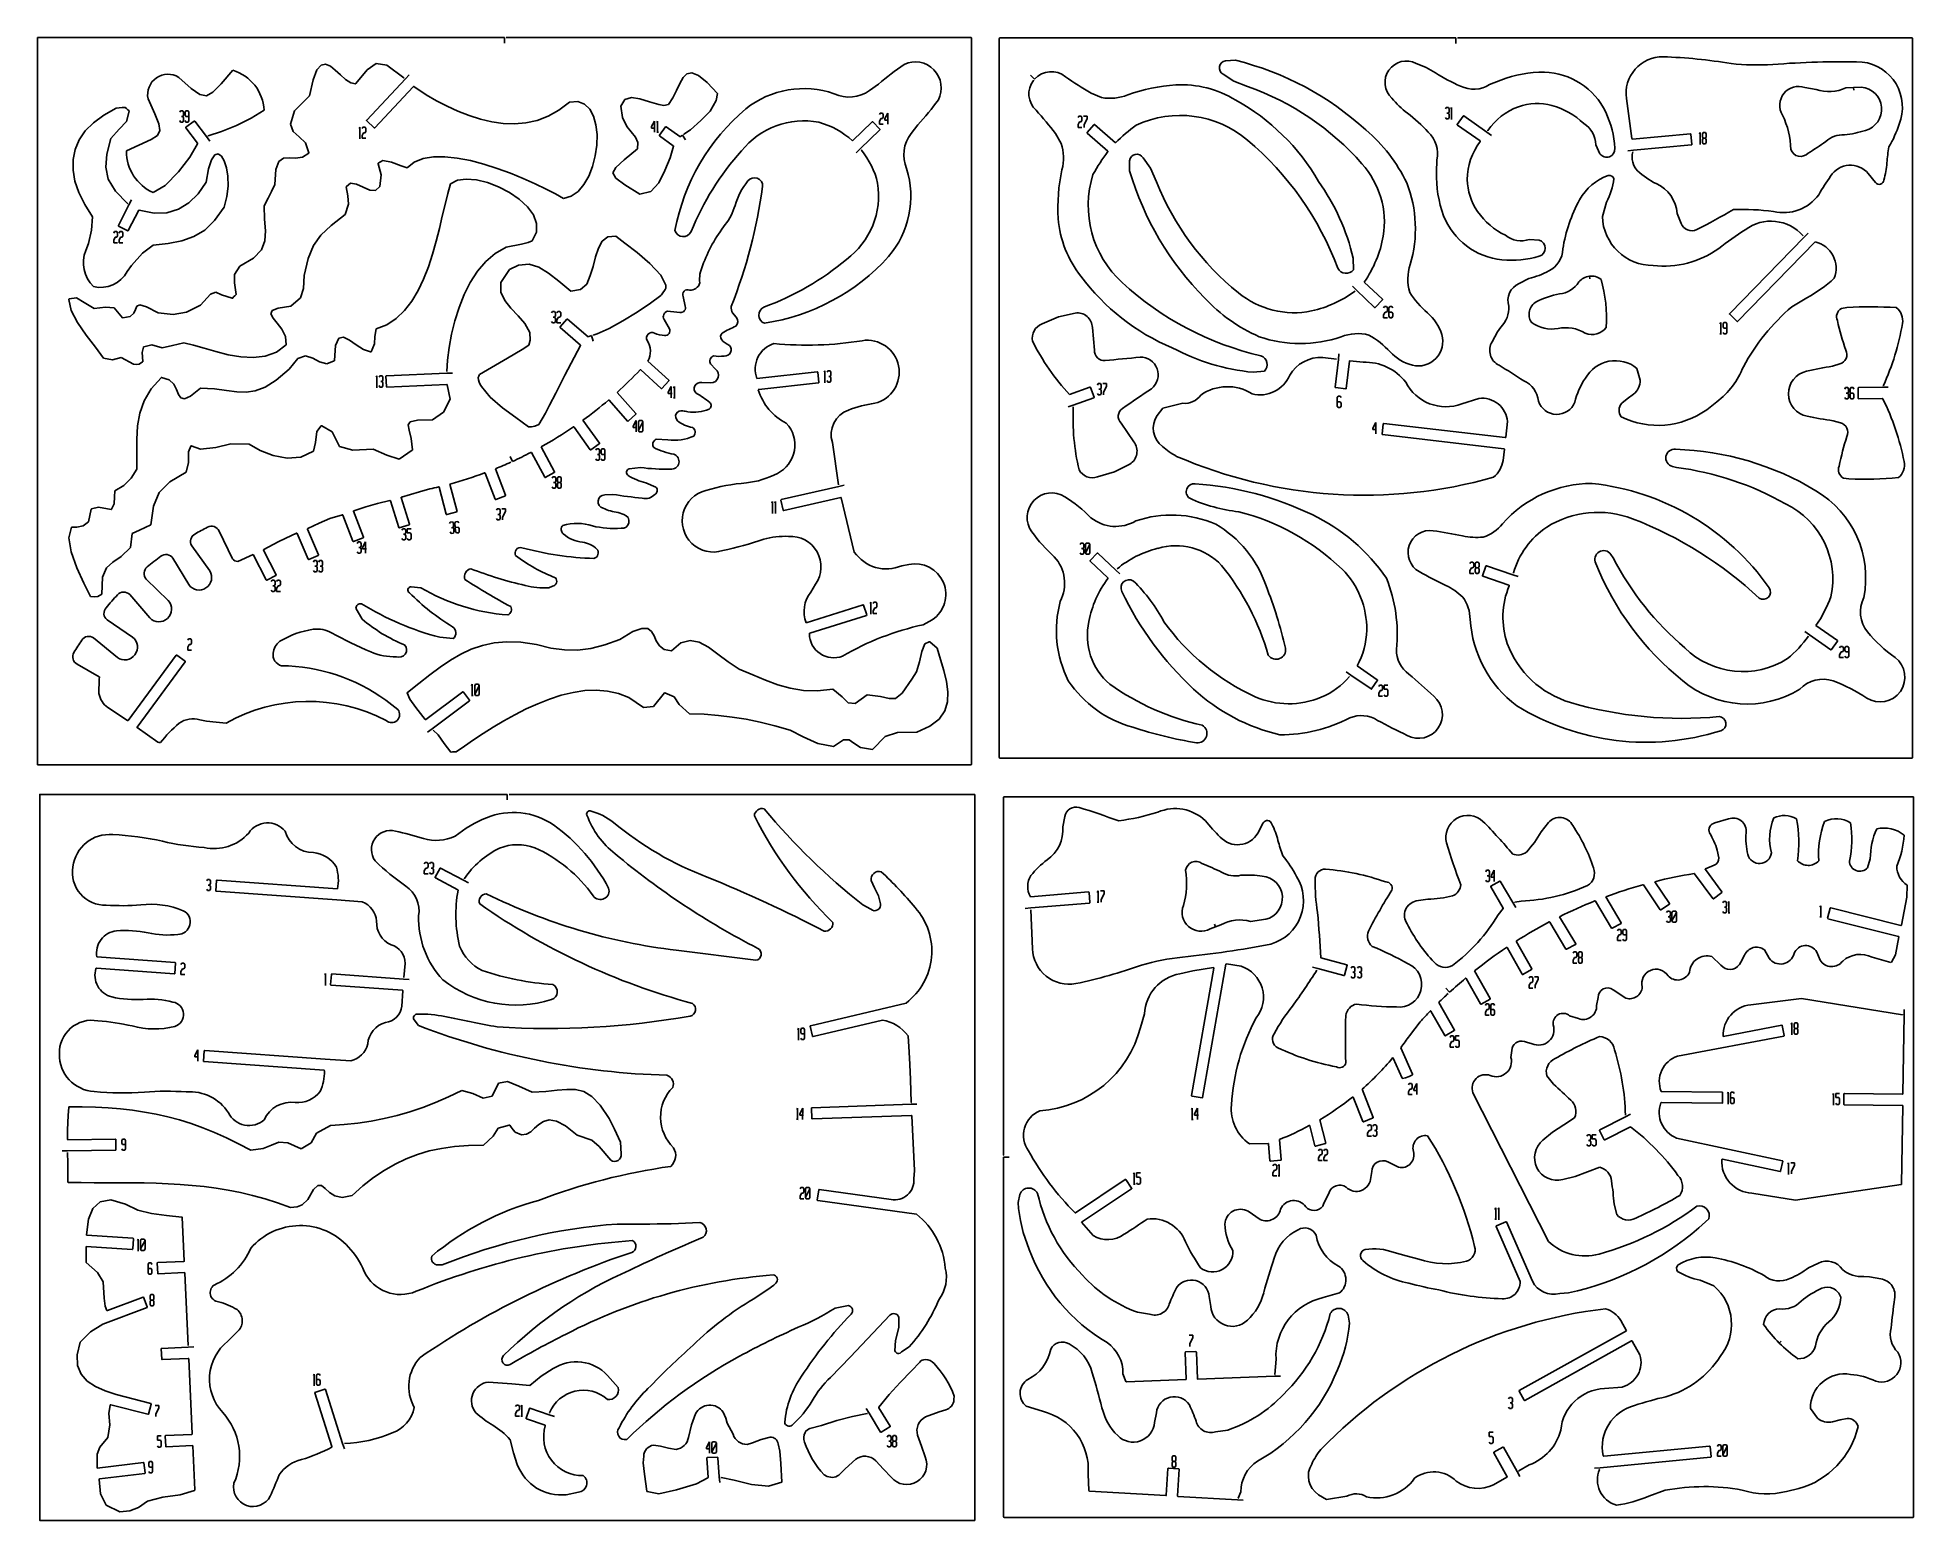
# Model space of a CAD drawing. Extents: x 2 to 169, y 2 to 134.
import ezdxf

# ---------------------------------------------------------------- set-up
doc = ezdxf.new("R2010")
doc.units = 0
doc.layers.add('WHITE', color=7, linetype='CONTINUOUS')

msp = doc.modelspace()

# ---------------------------------------------------------------- linework, layer by layer
at = {"layer": 'WHITE', "linetype": 'CONTINUOUS'}
for p, q in [((2.3276, 134.0174), (2.3276, 69.4015)), ((43.8772, 134.0574), (2.367599, 134.0574)), ((43.8772, 133.5574), (43.8772, 134.0574)), ((44.0402, 134.0574), (44.0332, 134.0502)), ((85.3867, 134.0574), (44.0402, 134.0574)), ((85.4267, 69.4015), (85.4267, 134.0174)), ((87.9046, 133.9803), (87.9046, 70.0023)), ((128.5396, 134.0203), (87.9446, 134.0203)), ((128.5396, 133.5203), (128.5396, 134.0203)), ((128.7026, 134.0203), (128.6956, 134.0131)), ((169.1346, 134.0203), (128.7026, 134.0203)), ((169.1746, 70.0023), (169.1746, 133.9803)), ((108.0276, 131.9945), (108.9316, 132.035)), ((14.8954, 130.5157), (15.9992, 129.5273)), ((18.6626, 129.9502), (19.7026, 131.1407)), ((26.5388, 128.8768), (26.8404, 130.2981)), ((26.8404, 130.2981), (27.1808, 131.1792)), ((27.1808, 131.1792), (27.5551, 131.6128)), ((27.5551, 131.6128), (27.958, 131.691)), ((27.958, 131.691), (28.3826, 131.5071)), ((28.3826, 131.5071), (28.8236, 131.1558)), ((28.8236, 131.1558), (29.2761, 130.7305)), ((29.2761, 130.7305), (29.7349, 130.3245)), ((29.7349, 130.3245), (30.1945, 130.0315)), ((30.6635, 129.9628), (31.6631, 131.1716)), ((35.0601, 130.3874), (31.6205, 126.7134)), ((31.6631, 131.1716), (32.4753, 131.7547)), ((32.4753, 131.7547), (33.4149, 131.6004)), ((33.4149, 131.6004), (34.9289, 130.4841)), ((34.9289, 130.4841), (34.9387, 130.4858)), ((35.4018, 130.7524), (35.0601, 130.3874)), ((59.4771, 129.9744), (59.7709, 130.4919)), ((59.7709, 130.4919), (60.114, 130.8301)), ((60.114, 130.8301), (60.5537, 130.918)), ((60.5537, 130.918), (61.1361, 130.6853)), ((61.1361, 130.6853), (61.9082, 130.063)), ((90.6769, 130.7004), (91.0488, 130.3661)), ((90.9449, 130.2406), (90.9434, 130.2505)), ((108.7659, 130.1704), (107.8217, 130.7923)), ((131.5365, 129.8676), (132.5435, 130.26)), ((12.7624, 127.2839), (12.1607, 128.6144)), ((15.9992, 129.5273), (16.7658, 128.9792)), ((16.7658, 128.9792), (17.3565, 128.8687)), ((17.3565, 128.8687), (17.9347, 129.1926)), ((17.9347, 129.1926), (18.6626, 129.9502)), ((26.0792, 128.4345), (26.5388, 128.8768)), ((30.1945, 130.0315), (30.6251, 129.949)), ((32.3461, 126.034), (35.7618, 129.6826)), ((35.8134, 129.6885), (36.911, 128.9492)), ((36.911, 128.9492), (37.8246, 128.4369)), ((54.2229, 127.9375), (54.5812, 128.5454)), ((54.5812, 128.5454), (55.1761, 128.7152)), ((55.1761, 128.7152), (55.9316, 128.5988)), ((55.9316, 128.5988), (56.7732, 128.3479)), ((58.4588, 128.1034), (58.8465, 128.6812)), ((58.8465, 128.6812), (59.1847, 129.3476)), ((59.1847, 129.3476), (59.4771, 129.9744)), ((61.9082, 130.063), (62.8282, 129.0773)), ((62.8282, 129.0773), (62.7023, 128.4491)), ((76.3652, 129.3371), (77.1646, 129.9103)), ((96.0759, 129.1045), (97.0108, 128.7149)), ((110.0001, 129.6921), (108.7659, 130.1704)), ((144.1954, 125.0635), (143.7057, 128.6293)), ((160.5871, 129.4249), (159.5833, 129.6124)), ((163.924, 129.6116), (163.2412, 129.5855)), ((163.924, 129.6116), (163.9174, 129.6041)), ((164.6069, 129.6376), (163.924, 129.6116)), ((163.9336, 129.3617), (163.924, 129.6116)), ((7.300199, 126.4838), (8.218799, 127.1656)), ((8.218799, 127.1656), (9.3287, 127.7862)), ((9.3287, 127.7862), (9.590299, 127.8113)), ((9.590299, 127.8113), (9.857099, 127.8306)), ((9.857099, 127.8306), (10.1367, 127.8383)), ((10.1367, 127.8383), (10.2493, 127.7335)), ((10.4956, 127.4988), (10.2336, 126.5993)), ((10.2493, 127.7335), (10.3724, 127.6296)), ((10.3724, 127.6296), (10.4822, 127.5411)), ((13.1209, 126.3775), (12.7624, 127.2839)), ((14.9965, 127.4139), (15.0631, 127.5389)), ((15.0631, 127.5389), (15.263, 127.5389)), ((15.263, 127.0389), (15.1298, 127.0389)), ((15.263, 127.5389), (15.3296, 127.4139)), ((15.3296, 127.1639), (15.263, 127.0389)), ((15.263, 127.0389), (15.3296, 126.9139)), ((15.3296, 127.4139), (15.3296, 127.1639)), ((15.3296, 126.9139), (15.3296, 126.6639)), ((15.5378, 127.5389), (15.4712, 127.4139)), ((15.4712, 127.4139), (15.4712, 127.1639)), ((15.4712, 127.1639), (15.5378, 127.0389)), ((15.7377, 127.5389), (15.5378, 127.5389)), ((15.5378, 127.0389), (15.8043, 127.0389)), ((15.8043, 127.4139), (15.7377, 127.5389)), ((15.8043, 126.6639), (15.8043, 127.4139)), ((21.3373, 126.876), (20.0363, 126.2238)), ((22.4887, 127.5997), (21.3373, 126.876)), ((24.8299, 126.3576), (25.1869, 127.5249)), ((25.1869, 127.5249), (25.6304, 127.9857)), ((25.6304, 127.9857), (26.0792, 128.4345)), ((37.8246, 128.4369), (38.7691, 127.9523)), ((38.7691, 127.9523), (39.7388, 127.509)), ((39.7388, 127.509), (40.7286, 127.1203)), ((40.7286, 127.1203), (41.733, 126.7999)), ((46.7872, 126.6911), (47.7671, 127.0623)), ((47.7671, 127.0623), (48.7244, 127.596)), ((48.7244, 127.596), (49.6545, 128.3062)), ((49.6545, 128.3062), (50.3978, 128.3586)), ((50.3978, 128.3586), (51.001, 128.1418)), ((51.001, 128.1418), (51.4689, 127.6975)), ((51.4689, 127.6975), (51.8066, 127.0679)), ((51.8066, 127.0679), (52.0192, 126.2948)), ((54.3877, 126.9376), (54.2229, 127.9375)), ((54.7769, 126.1494), (54.3877, 126.9376)), ((56.7732, 128.3479), (57.6269, 128.1133)), ((57.6269, 128.1133), (58.0511, 128.0008)), ((58.0511, 128.0008), (58.4588, 128.1034)), ((62.1953, 127.5207), (61.3388, 126.6722)), ((62.7023, 128.4491), (62.1953, 127.5207)), ((77.2342, 127.2173), (77.3009, 127.3423)), ((77.3009, 127.3423), (77.5007, 127.3423)), ((77.5007, 127.3423), (77.5674, 127.2173)), ((77.5674, 126.9673), (77.5007, 126.8423)), ((77.5674, 127.2173), (77.5674, 126.9673)), ((77.9754, 127.3423), (77.7089, 126.8423)), ((77.9754, 126.3423), (77.9754, 127.3423)), ((94.9188, 126.9425), (94.9854, 127.0675)), ((94.9854, 127.0675), (95.1853, 127.0675)), ((95.1853, 127.0675), (95.2519, 126.9425)), ((95.2519, 126.9425), (95.2519, 126.6925)), ((95.3935, 127.0675), (95.7266, 127.0675)), ((95.7266, 127.0675), (95.7266, 126.8175)), ((127.5988, 127.7036), (127.6655, 127.8286)), ((127.6655, 126.8286), (127.5988, 126.9536)), ((127.6655, 127.8286), (127.8653, 127.8286)), ((127.8653, 127.3286), (127.7321, 127.3286)), ((127.8653, 127.8286), (127.932, 127.7036)), ((127.932, 127.4536), (127.8653, 127.3286)), ((127.8653, 127.3286), (127.932, 127.2036)), ((127.932, 126.9536), (127.8653, 126.8286)), ((127.932, 127.7036), (127.932, 127.4536)), ((127.932, 127.2036), (127.932, 126.9536)), ((128.0735, 127.7036), (128.1402, 127.8286)), ((128.1402, 127.8286), (128.1402, 126.8286)), ((129.1874, 127.073), (128.6624, 126.3248)), ((131.2938, 125.6439), (129.2431, 127.0827)), ((6.026, 124.9486), (6.57, 125.7437)), ((6.57, 125.7437), (7.300199, 126.4838)), ((9.6005, 125.9131), (8.864299, 125.0778)), ((10.2336, 126.5993), (9.6005, 125.9131)), ((12.4456, 124.9912), (12.992, 125.353)), ((12.992, 125.353), (13.207, 125.7744)), ((13.207, 125.7744), (13.1209, 126.3775)), ((15.0631, 126.5389), (14.9965, 126.6639)), ((15.263, 126.5389), (15.0631, 126.5389)), ((15.3296, 126.6639), (15.263, 126.5389)), ((15.4712, 126.6639), (15.5378, 126.5389)), ((15.5246, 126.0371), (16.5674, 124.6494)), ((16.2797, 126.6222), (15.5335, 126.0938)), ((15.5378, 126.5389), (15.7377, 126.5389)), ((15.7377, 126.5389), (15.8043, 126.6639)), ((17.3594, 125.2501), (16.3348, 126.6136)), ((17.6598, 124.8504), (17.3594, 125.2501)), ((17.5143, 125.3011), (17.5099, 125.292)), ((18.706, 125.6936), (17.5143, 125.3011)), ((20.0363, 126.2238), (18.706, 125.6936)), ((25.068, 125.6907), (24.8299, 126.3576)), ((25.6144, 125.2335), (25.068, 125.6907)), ((26.182, 124.6937), (25.6144, 125.2335)), ((30.9388, 125.9676), (31.0054, 126.0926)), ((31.0054, 126.0926), (31.0054, 125.0926)), ((31.2136, 125.9676), (31.2802, 126.0926)), ((31.3468, 125.5926), (31.2136, 125.3426)), ((31.2136, 125.3426), (31.2136, 125.0926)), ((31.2802, 126.0926), (31.4801, 126.0926)), ((31.4801, 125.5926), (31.3468, 125.5926)), ((31.4801, 126.0926), (31.5467, 125.9676)), ((31.5467, 125.7176), (31.4801, 125.5926)), ((31.5467, 125.9676), (31.5467, 125.7176)), ((31.6224, 126.6568), (32.2896, 126.0322)), ((41.733, 126.7999), (42.7466, 126.561)), ((42.7466, 126.561), (43.7642, 126.4172)), ((43.7642, 126.4172), (44.7804, 126.382)), ((44.7804, 126.382), (45.7898, 126.4688)), ((45.7898, 126.4688), (46.7872, 126.6911)), ((52.0192, 126.2948), (52.1118, 125.4197)), ((52.1118, 125.4197), (52.0896, 124.4843)), ((55.5444, 125.1933), (54.7769, 126.1494)), ((57.2288, 126.6292), (56.9623, 126.1292)), ((56.9623, 126.1292), (56.9623, 126.0042)), ((56.9623, 126.0042), (57.2954, 126.0042)), ((57.2288, 125.6292), (57.2288, 126.6292)), ((57.437, 126.5042), (57.5036, 126.6292)), ((57.437, 125.6292), (57.5702, 125.6292)), ((57.5036, 126.6292), (57.5036, 125.6292)), ((58.2059, 126.109), (57.673, 125.3664)), ((57.6822, 125.3106), (58.9025, 124.4349)), ((59.482, 125.2425), (58.2617, 126.1182)), ((59.704, 125.3616), (59.5278, 125.2419)), ((59.985, 124.948), (59.704, 125.3616)), ((59.8388, 125.4532), (59.8371, 125.4434)), ((60.4159, 125.8453), (59.8388, 125.4532)), ((61.3388, 126.6722), (60.4159, 125.8453)), ((76.5898, 126.5568), (74.8433, 124.8692)), ((75.534, 124.1544), (77.2805, 125.8419)), ((77.2815, 125.8985), (76.6464, 126.5558)), ((77.3675, 126.8423), (77.2342, 126.5923)), ((77.2342, 126.5923), (77.2342, 126.3423)), ((77.2342, 126.3423), (77.5674, 126.3423)), ((77.5007, 126.8423), (77.3675, 126.8423)), ((77.7089, 126.8423), (77.7089, 126.7173)), ((77.7089, 126.7173), (78.0421, 126.7173)), ((80.6518, 126.3013), (80.0515, 125.522)), ((93.4252, 124.6329), (92.9183, 125.5097)), ((95.052, 126.5675), (94.9188, 126.3175)), ((94.9188, 126.3175), (94.9188, 126.0675)), ((94.9188, 126.0675), (95.2519, 126.0675)), ((95.1853, 126.5675), (95.052, 126.5675)), ((95.2519, 126.6925), (95.1853, 126.5675)), ((95.7266, 126.8175), (95.4601, 126.3175)), ((95.4601, 126.3175), (95.4601, 126.0675)), ((96.3294, 126.3059), (95.7262, 125.6192)), ((95.7299, 125.5628), (97.5507, 123.9634)), ((98.2342, 124.686), (96.3859, 126.3096)), ((127.8653, 126.8286), (127.6655, 126.8286)), ((128.0735, 126.8286), (128.2068, 126.8286)), ((128.6722, 126.269), (130.6886, 124.8542)), ((131.7031, 125.3567), (131.2938, 125.6439)), ((131.3828, 125.7805), (131.3848, 125.7707)), ((149.4091, 125.5019), (144.2387, 125.0291)), ((149.5358, 124.5554), (149.4526, 125.4657)), ((150.2109, 125.471), (150.2776, 125.596)), ((150.2776, 125.596), (150.2776, 124.596)), ((150.4858, 125.471), (150.5524, 125.596)), ((150.4858, 125.221), (150.4858, 125.471)), ((150.5524, 125.096), (150.4858, 125.221)), ((150.5524, 125.596), (150.7523, 125.596)), ((150.7523, 125.596), (150.8189, 125.471)), ((150.8189, 125.221), (150.7523, 125.096)), ((150.8189, 125.471), (150.8189, 125.221)), ((5.486199, 123.2059), (5.6655, 124.1016)), ((5.6655, 124.1016), (6.026, 124.9486)), ((8.4945, 123.6916), (8.3941, 122.5186)), ((8.864299, 125.0778), (8.4945, 123.6916)), ((10.2597, 123.9739), (12.4456, 124.9912)), ((16.5702, 124.6056), (15.895, 123.4193)), ((17.8001, 123.1842), (18.0936, 123.6082)), ((18.0936, 123.6082), (18.3988, 123.705)), ((18.3988, 123.705), (18.6913, 123.5178)), ((25.8943, 123.4097), (26.4593, 123.7639)), ((26.476, 123.8104), (26.182, 124.6937)), ((30.9388, 125.0926), (31.072, 125.0926)), ((31.2136, 125.0926), (31.5467, 125.0926)), ((51.9574, 123.5302), (51.7204, 122.5991)), ((52.0896, 124.4843), (51.9574, 123.5302)), ((54.5173, 123.176), (55.7106, 124.1708)), ((55.7393, 124.7113), (55.5444, 125.1933)), ((55.7106, 124.1708), (55.7393, 124.7113)), ((58.9177, 124.3917), (58.6305, 123.3571)), ((75.1744, 123.8069), (75.534, 124.1544)), ((75.6389, 124.0296), (75.6289, 124.0304)), ((141.3434, 123.721), (140.9848, 124.5201)), ((143.8361, 123.9856), (144.334, 124.0318)), ((144.2825, 123.8772), (144.2775, 123.8859)), ((144.334, 124.0318), (149.4997, 124.5119)), ((150.2109, 124.596), (150.3442, 124.596)), ((150.5524, 125.096), (150.4858, 124.971)), ((150.4858, 124.971), (150.4858, 124.721)), ((150.4858, 124.721), (150.5524, 124.596)), ((150.7523, 125.096), (150.5524, 125.096)), ((150.5524, 124.596), (150.7523, 124.596)), ((150.8189, 124.971), (150.7523, 125.096)), ((150.7523, 124.596), (150.8189, 124.721)), ((150.8189, 124.721), (150.8189, 124.971)), ((5.4857, 122.2648), (5.486199, 123.2059)), ((5.661399, 121.2814), (5.4857, 122.2648)), ((8.3941, 122.5186), (8.6267, 121.4543)), ((14.8666, 122.1068), (13.6966, 120.882)), ((15.895, 123.4193), (14.8666, 122.1068)), ((17.3347, 121.1805), (17.5398, 122.3897)), ((17.5398, 122.3897), (17.8001, 123.1842)), ((18.6913, 123.5178), (18.9479, 123.0933)), ((18.9479, 123.0933), (19.1472, 122.4761)), ((19.1472, 122.4761), (19.2671, 121.7106)), ((23.4446, 120.9721), (23.5422, 122.3091)), ((23.5422, 122.3091), (23.8116, 123.033)), ((23.8116, 123.033), (24.2181, 123.3238)), ((24.2181, 123.3238), (24.7247, 123.3621)), ((24.7247, 123.3621), (25.2951, 123.3302)), ((25.2951, 123.3302), (25.8943, 123.4097)), ((32.6368, 122.8262), (32.9146, 121.8295)), ((33.0453, 123.1332), (32.6531, 122.8702)), ((33.8374, 122.9665), (33.0453, 123.1332)), ((34.6744, 122.6485), (33.8374, 122.9665)), ((35.2262, 122.476), (34.6744, 122.6485)), ((35.8545, 122.9797), (35.2262, 122.476)), ((36.6382, 123.298), (35.8545, 122.9797)), ((37.554, 123.4513), (36.6382, 123.298)), ((38.5766, 123.4587), (37.554, 123.4513)), ((39.6809, 123.3395), (38.5766, 123.4587)), ((40.8416, 123.1129), (39.6809, 123.3395)), ((42.0335, 122.7982), (40.8416, 123.1129)), ((43.2314, 122.4146), (42.0335, 122.7982)), ((44.4101, 121.9815), (43.2314, 122.4146)), ((45.5444, 121.518), (44.4101, 121.9815)), ((51.7204, 122.5991), (51.3835, 121.7326)), ((53.5327, 122.0145), (53.7833, 122.5071)), ((53.7911, 121.5499), (53.5327, 122.0145)), ((53.7833, 122.5071), (54.5173, 123.176)), ((58.1426, 122.218), (57.613, 121.1349)), ((58.6305, 123.3571), (58.1426, 122.218)), ((99.5039, 122.1966), (99.5059, 123.1016)), ((100.6982, 123.3585), (101.3597, 122.4417)), ((101.3597, 122.4417), (101.8903, 121.2289)), ((126.8073, 122.0846), (126.8337, 123.165)), ((165.864, 121.1555), (165.2326, 121.9676)), ((6.0109, 120.259), (5.661399, 121.2814)), ((6.531599, 119.2007), (6.0109, 120.259)), ((8.6267, 121.4543), (9.2558, 120.3937)), ((9.2558, 120.3937), (10.3466, 119.2876)), ((13.6966, 120.882), (12.6057, 120.2659)), ((16.6183, 120.1567), (17.3347, 121.1805)), ((19.2852, 120.8411), (19.1791, 119.9121)), ((19.2671, 121.7106), (19.2852, 120.8411)), ((22.8363, 119.7767), (23.1608, 120.366)), ((23.1608, 120.366), (23.4446, 120.9721)), ((29.799, 120.7648), (29.9409, 119.976)), ((30.1781, 121.0989), (29.8132, 120.803)), ((30.7048, 121.0153), (30.1781, 121.0989)), ((31.3021, 120.7402), (30.7048, 121.0153)), ((31.8957, 120.4783), (31.3021, 120.7402)), ((32.4125, 120.4352), (31.8957, 120.4783)), ((32.7771, 120.818), (32.4125, 120.4352)), ((32.9146, 121.8295), (32.7771, 120.818)), ((38.8299, 120.1792), (39.071, 121.0514)), ((39.071, 121.0514), (39.6846, 121.3646)), ((39.6846, 121.3646), (40.4722, 121.4712)), ((40.4722, 121.4712), (41.3816, 121.3935)), ((41.3816, 121.3935), (42.3601, 121.1533)), ((42.3601, 121.1533), (43.3552, 120.7722)), ((43.3552, 120.7722), (44.3141, 120.2719)), ((44.3141, 120.2719), (45.1842, 119.674)), ((46.6092, 121.0436), (45.5444, 121.518)), ((47.5792, 120.5773), (46.6092, 121.0436)), ((48.4292, 120.1386), (47.5792, 120.5773)), ((50.4299, 120.3601), (49.8229, 119.9374)), ((50.9517, 120.9724), (50.4299, 120.3601)), ((51.3835, 121.7326), (50.9517, 120.9724)), ((54.5792, 120.9656), (53.7911, 121.5499)), ((55.921, 120.1101), (54.5792, 120.9656)), ((56.8956, 120.3571), (55.921, 120.1101)), ((57.613, 121.1349), (56.8956, 120.3571)), ((7.220499, 118.1105), (6.531599, 119.2007)), ((10.4611, 119.1716), (9.522299, 117.3366)), ((10.3466, 119.2876), (10.3566, 119.2878)), ((10.4072, 116.8839), (11.3321, 118.6916)), ((10.6888, 119.6167), (10.4611, 119.1716)), ((11.3761, 118.7125), (12.6987, 118.4282)), ((13.8338, 118.4764), (14.8663, 118.7901)), ((14.8663, 118.7901), (15.795, 119.3549)), ((15.795, 119.3549), (16.6183, 120.1567)), ((18.9263, 118.968), (18.0895, 117.7799)), ((19.1791, 119.9121), (18.9263, 118.968)), ((22.4825, 119.1), (22.8363, 119.7767)), ((22.5376, 117.897), (22.4825, 119.1)), ((29.9949, 119.2193), (29.6901, 118.3175)), ((29.9409, 119.976), (29.9949, 119.2193)), ((38.3462, 118.1612), (38.5916, 119.2085)), ((38.5916, 119.2085), (38.8299, 120.1792)), ((45.1842, 119.674), (45.9129, 119.0002)), ((45.9129, 119.0002), (46.4472, 118.272)), ((49.1352, 119.7461), (48.4292, 120.1386)), ((49.8229, 119.9374), (49.1352, 119.7461)), ((141.939, 119.4152), (141.5677, 118.1429)), ((6.8548, 115.7452), (7.1304, 116.9232)), ((7.1304, 116.9232), (7.220499, 118.1105)), ((9.539699, 117.2828), (10.3534, 116.8665)), ((12.6987, 118.4282), (13.8338, 118.4764)), ((17.2007, 116.9293), (16.2338, 116.3503)), ((18.0895, 117.7799), (17.2007, 116.9293)), ((22.6106, 116.8662), (22.5376, 117.897)), ((22.5638, 115.9702), (22.6106, 116.8662)), ((28.4548, 117.3475), (27.5437, 116.4832)), ((29.6901, 118.3175), (28.4548, 117.3475)), ((37.7964, 115.9281), (38.0843, 117.0601)), ((38.0843, 117.0601), (38.3462, 118.1612)), ((46.4472, 118.272), (46.7345, 117.5109)), ((46.7345, 117.5109), (46.7218, 116.7387)), ((148.5675, 117.5284), (148.2311, 118.4058)), ((6.624499, 115.1208), (6.8548, 115.7452)), ((9.1097, 116.6653), (9.1763, 116.7903)), ((9.242899, 116.2903), (9.1097, 116.0403)), ((9.1097, 116.0403), (9.1097, 115.7903)), ((9.1097, 115.7903), (9.442799, 115.7903)), ((9.1763, 116.7903), (9.376199, 116.7903)), ((9.376199, 116.2903), (9.242899, 116.2903)), ((9.376199, 116.7903), (9.442799, 116.6653)), ((9.442799, 116.4153), (9.376199, 116.2903)), ((9.442799, 116.6653), (9.442799, 116.4153)), ((9.5844, 116.6653), (9.651, 116.7903)), ((9.717599, 116.2903), (9.5844, 116.0403)), ((9.5844, 116.0403), (9.5844, 115.7903)), ((9.5844, 115.7903), (9.917499, 115.7903)), ((9.651, 116.7903), (9.850899, 116.7903)), ((9.850899, 116.2903), (9.717599, 116.2903)), ((9.850899, 116.7903), (9.917499, 116.6653)), ((9.917499, 116.4153), (9.850899, 116.2903)), ((9.917499, 116.6653), (9.917499, 116.4153)), ((12.6067, 115.5864), (11.6638, 114.8797)), ((13.9624, 115.7446), (12.6067, 115.5864)), ((15.163, 115.9774), (13.9624, 115.7446)), ((16.2338, 116.3503), (15.163, 115.9774)), ((22.2596, 115.172), (22.5638, 115.9702)), ((26.886, 115.5604), (26.4115, 114.4155)), ((27.5437, 116.4832), (26.886, 115.5604)), ((37.4729, 114.7881), (37.7964, 115.9281)), ((44.0146, 115.4044), (43.0584, 114.8603)), ((45.3835, 115.6682), (44.0146, 115.4044)), ((45.9905, 115.8166), (45.3835, 115.6682)), ((46.3558, 115.977), (45.9905, 115.8166)), ((46.7218, 116.7387), (46.3558, 115.977)), ((51.9906, 114.5398), (52.2393, 115.3208)), ((52.2393, 115.3208), (52.5776, 115.9514)), ((52.5776, 115.9514), (53.0724, 116.341)), ((53.0724, 116.341), (53.7905, 116.3984)), ((53.7905, 116.3984), (54.5839, 115.7751)), ((54.5839, 115.7751), (55.6759, 114.9304)), ((135.0766, 116.0996), (135.9501, 116.0343)), ((159.5356, 116.2911), (152.8969, 109.4998)), ((153.6077, 108.8049), (160.5128, 115.8688)), ((159.4311, 116.4162), (159.4411, 116.4157)), ((159.8851, 116.6486), (159.5356, 116.2911)), ((10.6773, 113.7894), (10.3057, 113.2375)), ((11.6638, 114.8797), (10.6773, 113.7894)), ((19.8623, 112.9834), (20.3254, 113.7195)), ((20.3254, 113.7195), (21.5599, 114.4343)), ((21.5599, 114.4343), (22.2596, 115.172)), ((26.4115, 114.4155), (26.0506, 112.8849)), ((36.6815, 112.5758), (37.1045, 113.6631)), ((37.1045, 113.6631), (37.4729, 114.7881)), ((42.2129, 114.1391), (41.4729, 113.2689)), ((43.0584, 114.8603), (42.2129, 114.1391)), ((44.3312, 113.4262), (45.1263, 113.7956)), ((45.1263, 113.7956), (46.0756, 113.8898)), ((46.0756, 113.8898), (46.9366, 113.6356)), ((46.9366, 113.6356), (47.7863, 113.1083)), ((51.4949, 112.8873), (51.7646, 113.6986)), ((51.7646, 113.6986), (51.9906, 114.5398)), ((55.6759, 114.9304), (56.8243, 113.947)), ((56.8243, 113.947), (57.7856, 112.9085)), ((119.3964, 114.4158), (119.4166, 113.4043)), ((19.8681, 112.2245), (19.8623, 112.9834)), ((20.0124, 111.1965), (19.8681, 112.2245)), ((26.0506, 112.8849), (25.9957, 111.7205)), ((36.1946, 111.5494), (36.6815, 112.5758)), ((40.8334, 112.2777), (40.2893, 111.1936)), ((41.4729, 113.2689), (40.8334, 112.2777)), ((43.5576, 112.2677), (44.3312, 113.4262)), ((43.5604, 111.4128), (43.5576, 112.2677)), ((47.7863, 113.1083), (48.7021, 112.3833)), ((48.7021, 112.3833), (49.7881, 111.5087)), ((50.6421, 111.6334), (51.1981, 112.1134)), ((51.1981, 112.1134), (51.4949, 112.8873)), ((57.7856, 112.9085), (58.1848, 112.1488)), ((119.3383, 111.9381), (119.6993, 111.5921)), ((121.9937, 110.7702), (120.387, 112.3098)), ((134.1555, 112.1819), (135.0227, 112.6111)), ((140.4193, 112.8294), (140.4133, 112.8215)), ((140.4486, 112.5812), (140.4193, 112.8294)), ((5.334199, 109.7861), (5.123, 110.7657)), ((5.1567, 110.8137), (5.8077, 110.9038)), ((5.8077, 110.9038), (6.4923, 110.4785)), ((6.4923, 110.4785), (7.354199, 109.9504)), ((11.1652, 110.1497), (11.4371, 110.2688)), ((11.4371, 110.2688), (12.0189, 110.1087)), ((15.5937, 109.6218), (16.8417, 110.2357)), ((16.8417, 110.2357), (17.7307, 111.2364)), ((17.7307, 111.2364), (18.2022, 111.4163)), ((18.2022, 111.4163), (18.7021, 111.1611)), ((18.7021, 111.1611), (19.6515, 110.8685)), ((19.6936, 110.8806), (19.7803, 110.9816)), ((19.7803, 110.9816), (19.8912, 111.0925)), ((19.8912, 111.0925), (20.0124, 111.1965)), ((25.715, 110.9018), (24.8789, 110.1525)), ((25.9957, 111.7205), (25.715, 110.9018)), ((34.9909, 109.7704), (35.6342, 110.6066)), ((35.6342, 110.6066), (36.1946, 111.5494)), ((40.2893, 111.1936), (39.8353, 110.0445)), ((43.8977, 110.6664), (43.5604, 111.4128)), ((44.4468, 109.9811), (43.8977, 110.6664)), ((49.7881, 111.5087), (50.6421, 111.6334)), ((56.8776, 110.4334), (55.6863, 109.6413)), ((57.7875, 111.0981), (56.8776, 110.4334)), ((58.1697, 111.6541), (57.921, 111.2436)), ((59.9549, 110.1599), (59.7889, 111.0104)), ((119.5683, 111.4951), (119.5697, 111.505)), ((119.6993, 111.5921), (121.306, 110.0525)), ((121.3625, 110.0537), (121.9949, 110.7136)), ((159.7483, 110.9084), (158.436, 110.1055)), ((5.897099, 108.6988), (5.334199, 109.7861)), ((6.6595, 107.5931), (5.897099, 108.6988)), ((7.354199, 109.9504), (8.383899, 110.0755)), ((8.383899, 110.0755), (9.149999, 110.0157)), ((9.149999, 110.0157), (9.8879, 109.1363)), ((9.925499, 109.1226), (10.574, 109.2381)), ((10.574, 109.2381), (10.8986, 109.5231)), ((10.8986, 109.5231), (11.0408, 109.8635)), ((11.0408, 109.8635), (11.1652, 110.1497)), ((12.0189, 110.1087), (13.0745, 109.5602)), ((13.0745, 109.5602), (14.4091, 109.412)), ((14.4091, 109.412), (15.5937, 109.6218)), ((23.1989, 109.763), (23.0902, 109.4718)), ((23.0902, 109.4718), (23.2876, 109.104)), ((23.7493, 109.9878), (23.1989, 109.763)), ((23.2876, 109.104), (23.6586, 108.652)), ((23.6586, 108.652), (24.0684, 108.1094)), ((24.8789, 110.1525), (23.7493, 109.9878)), ((32.4669, 108.1295), (33.4177, 108.5094)), ((33.4177, 108.5094), (34.2552, 109.0637)), ((34.2552, 109.0637), (34.9909, 109.7704)), ((39.4665, 108.8585), (39.1775, 107.6635)), ((39.8353, 110.0445), (39.4665, 108.8585)), ((45.0859, 109.3096), (44.4468, 109.9811)), ((45.693, 108.6045), (45.0859, 109.3096)), ((46.1463, 107.8191), (45.693, 108.6045)), ((48.0719, 109.5558), (48.1385, 109.6808)), ((48.1385, 108.6808), (48.0719, 108.8058)), ((48.1385, 109.6808), (48.3384, 109.6808)), ((48.3384, 108.6808), (48.1385, 108.6808)), ((48.3384, 109.1808), (48.2051, 109.1808)), ((48.3384, 109.6808), (48.405, 109.5558)), ((48.405, 109.3058), (48.3384, 109.1808)), ((48.3384, 109.1808), (48.405, 109.0558)), ((48.405, 108.8058), (48.3384, 108.6808)), ((48.405, 109.5558), (48.405, 109.3058)), ((48.405, 109.0558), (48.405, 108.8058)), ((48.5466, 109.5558), (48.6132, 109.6808)), ((48.6798, 109.1808), (48.5466, 108.9308)), ((48.5466, 108.9308), (48.5466, 108.6808)), ((48.5466, 108.6808), (48.8797, 108.6808)), ((48.6132, 109.6808), (48.8131, 109.6808)), ((48.8131, 109.1808), (48.6798, 109.1808)), ((48.8131, 109.6808), (48.8797, 109.5558)), ((48.8797, 109.3058), (48.8131, 109.1808)), ((49.4219, 109.0027), (48.8277, 108.3082)), ((48.8797, 109.5558), (48.8797, 109.3058)), ((51.3112, 107.4387), (49.4783, 109.0071)), ((54.4153, 108.8648), (53.1858, 108.1873)), ((55.6863, 109.6413), (54.4153, 108.8648)), ((58.5709, 108.152), (58.0809, 108.9781)), ((64.1641, 109.5628), (64.5039, 109.1692)), ((91.715, 108.58), (93.1799, 109.2024)), ((93.1799, 109.2024), (94.6574, 109.5432)), ((122.1084, 110.0085), (122.1751, 110.1335)), ((122.2417, 109.6335), (122.1084, 109.3835)), ((122.1084, 109.3835), (122.1084, 109.1335)), ((122.1084, 109.1335), (122.4416, 109.1335)), ((122.1751, 110.1335), (122.3749, 110.1335)), ((122.3749, 109.6335), (122.2417, 109.6335)), ((122.3749, 110.1335), (122.4416, 110.0085)), ((122.4416, 109.7585), (122.3749, 109.6335)), ((122.4416, 110.0085), (122.4416, 109.7585)), ((122.5831, 110.0085), (122.6498, 110.1335)), ((122.5831, 109.2585), (122.5831, 110.0085)), ((122.5831, 109.6335), (122.8496, 109.6335)), ((122.6498, 109.1335), (122.5831, 109.2585)), ((122.6498, 110.1335), (122.8496, 110.1335)), ((122.8496, 109.1335), (122.6498, 109.1335)), ((122.8496, 110.1335), (122.9163, 110.0085)), ((122.8496, 109.6335), (122.9163, 109.5085)), ((122.9163, 109.2585), (122.8496, 109.1335)), ((122.9163, 109.5085), (122.9163, 109.2585)), ((152.0364, 108.575), (152.103, 108.7)), ((152.103, 108.7), (152.103, 107.7)), ((152.3779, 108.7), (152.3112, 108.575)), ((152.3112, 108.575), (152.3112, 108.325)), ((152.5777, 108.7), (152.3779, 108.7)), ((152.6444, 108.575), (152.5777, 108.7)), ((152.6444, 107.825), (152.6444, 108.575)), ((152.8975, 109.4432), (153.5511, 108.8043)), ((162.8332, 109.9519), (163.3266, 110.0395)), ((7.478, 106.5187), (6.6595, 107.5931)), ((15.3616, 106.9022), (14.3261, 106.6588)), ((16.2018, 106.6993), (15.3616, 106.9022)), ((24.0684, 108.1094), (24.3821, 107.4688)), ((24.3821, 107.4688), (24.4647, 106.7219)), ((28.8481, 106.6703), (29.1254, 107.3152)), ((29.1254, 107.3152), (29.5481, 107.4127)), ((29.5481, 107.4127), (30.0799, 107.1497)), ((30.0799, 107.1497), (30.6881, 106.7148)), ((32.3048, 106.7972), (32.3337, 107.4738)), ((32.3337, 107.4738), (32.4669, 108.1295)), ((39.1775, 107.6635), (38.9633, 106.4876)), ((46.0325, 106.6875), (46.1721, 107.1269)), ((46.1721, 107.1269), (46.1463, 107.8191)), ((48.8321, 108.2518), (50.6412, 106.7038)), ((51.6272, 107.5381), (51.3112, 107.4387)), ((51.7772, 107.0612), (51.6272, 107.5381)), ((51.7827, 107.587), (51.7782, 107.5781)), ((52.1184, 107.6927), (51.7827, 107.587)), ((53.1858, 108.1873), (52.1184, 107.6927)), ((96.1904, 108.2557), (96.3868, 106.2489)), ((131.7586, 106.9878), (132.236, 107.8817)), ((132.236, 107.8817), (132.5276, 108.3004)), ((152.0364, 107.7), (152.1696, 107.7)), ((152.3112, 108.325), (152.3779, 108.2)), ((152.3112, 107.825), (152.3779, 107.7)), ((152.3779, 108.2), (152.6444, 108.2)), ((152.3779, 107.7), (152.5777, 107.7)), ((152.5777, 107.7), (152.6444, 107.825)), ((8.209899, 105.5245), (7.478, 106.5187)), ((9.003299, 105.3894), (8.209899, 105.5245)), ((9.759699, 105.6069), (9.003299, 105.3894)), ((10.8626, 105.0044), (9.759699, 105.6069)), ((11.6796, 105.2005), (11.3769, 104.9909)), ((11.7573, 106.5207), (11.6245, 106.0335)), ((11.6245, 106.0335), (11.6966, 105.237)), ((12.5015, 106.7202), (11.7865, 106.5491)), ((13.4163, 106.4438), (12.5015, 106.7202)), ((14.3261, 106.6588), (13.4163, 106.4438)), ((17.1608, 106.4196), (16.2018, 106.6993)), ((18.2054, 106.1157), (17.1608, 106.4196)), ((19.3034, 105.84), (18.2054, 106.1157)), ((20.4225, 105.6449), (19.3034, 105.84)), ((21.5304, 105.583), (20.4225, 105.6449)), ((22.5948, 105.7067), (21.5304, 105.583)), ((23.5834, 106.0686), (22.5948, 105.7067)), ((24.4647, 106.7219), (23.5834, 106.0686)), ((24.7194, 104.5674), (25.495, 105.4993)), ((25.495, 105.4993), (26.1823, 105.7279)), ((26.1823, 105.7279), (26.8157, 105.5366)), ((26.8157, 105.5366), (27.4305, 105.2114)), ((27.4305, 105.2114), (28.0629, 105.0367)), ((28.0629, 105.0367), (28.7248, 105.2864)), ((28.7506, 105.3209), (28.8481, 106.6703)), ((30.6881, 106.7148), (31.3398, 106.2948)), ((31.3398, 106.2948), (31.9649, 106.0886)), ((32.0143, 106.1109), (32.3048, 106.7972)), ((38.8187, 105.3588), (38.7537, 104.3536)), ((38.9633, 106.4876), (38.8187, 105.3588)), ((41.6453, 104.0735), (44.1323, 105.5368)), ((44.1323, 105.5368), (45.4485, 106.3196)), ((45.4485, 106.3196), (46.0325, 106.6875)), ((50.6505, 106.6547), (49.252, 104.0235)), ((58.5014, 103.5633), (56.6458, 105.2667)), ((116.6896, 105.5904), (117.9142, 105.4469)), ((118.0761, 105.428), (117.7871, 102.9621)), ((117.9142, 105.4469), (117.9219, 105.4533)), ((118.1343, 105.9246), (118.0761, 105.428)), ((118.7744, 102.8464), (119.0587, 105.2725)), ((119.1031, 105.3076), (120.2903, 105.1685)), ((11.1139, 104.9658), (10.8626, 105.0044)), ((11.3769, 104.9909), (11.1139, 104.9658)), ((12.4257, 102.796), (13.3156, 103.7956)), ((13.3571, 103.8073), (14.0319, 103.6031)), ((14.0319, 103.6031), (14.4544, 103.2131)), ((22.5785, 102.9507), (23.5611, 103.5758)), ((23.5611, 103.5758), (24.7194, 104.5674)), ((32.4552, 103.8443), (32.5218, 103.9693)), ((32.5218, 103.9693), (32.5218, 102.9693)), ((32.73, 103.8443), (32.7966, 103.9693)), ((32.7966, 103.9693), (32.9965, 103.9693)), ((32.9965, 103.9693), (33.0631, 103.8443)), ((33.0631, 103.5943), (32.9965, 103.4693)), ((33.0631, 103.8443), (33.0631, 103.5943)), ((33.3353, 103.9208), (33.3741, 103.0076)), ((38.7431, 104.191), (33.3735, 103.9625)), ((39.2427, 104.2122), (38.7431, 104.191)), ((38.7537, 104.3536), (38.7604, 104.3462)), ((49.252, 104.0235), (48.4362, 102.4069)), ((56.0049, 104.5057), (57.8292, 102.831)), ((57.8857, 102.8334), (58.5038, 103.5067)), ((62.2179, 105.0168), (62.6643, 104.5685)), ((71.7094, 104.3192), (66.3425, 103.739)), ((71.8517, 103.375), (71.7535, 104.2837)), ((72.3215, 104.2868), (72.3882, 104.4118)), ((72.3882, 104.4118), (72.3882, 103.4118)), ((72.5964, 104.2868), (72.663, 104.4118)), ((72.663, 103.4118), (72.5964, 103.5368)), ((72.663, 104.4118), (72.8629, 104.4118)), ((72.8629, 103.9118), (72.7296, 103.9118)), ((72.8629, 104.4118), (72.9295, 104.2868)), ((72.9295, 104.0368), (72.8629, 103.9118)), ((72.8629, 103.9118), (72.9295, 103.7868)), ((72.9295, 103.5368), (72.8629, 103.4118)), ((72.9295, 104.2868), (72.9295, 104.0368)), ((72.9295, 103.7868), (72.9295, 103.5368)), ((111.4973, 104.3885), (110.4916, 104.2781)), ((144.9357, 103.5732), (144.6508, 104.6229)), ((162.0545, 104.8252), (162.6907, 105.0282)), ((11.8115, 101.7444), (12.4257, 102.796)), ((14.4544, 103.2131), (14.7015, 102.7472)), ((14.7015, 102.7472), (14.8735, 102.3079)), ((14.8735, 102.3079), (15.0704, 101.9977)), ((15.0704, 101.9977), (15.3918, 101.9169)), ((15.3918, 101.9169), (15.9401, 102.167)), ((15.9401, 102.167), (16.8166, 102.8523)), ((16.8166, 102.8523), (18.0788, 102.7949)), ((18.0788, 102.7949), (19.1352, 102.6707)), ((19.1352, 102.6707), (20.0499, 102.552)), ((20.0499, 102.552), (20.8864, 102.5111)), ((20.8864, 102.5111), (21.7081, 102.6199)), ((21.7081, 102.6199), (22.5785, 102.9507)), ((32.4552, 102.9693), (32.5884, 102.9693)), ((32.7966, 102.9693), (32.73, 103.0943)), ((32.9965, 102.9693), (32.7966, 102.9693)), ((32.9965, 103.4693), (32.8632, 103.4693)), ((32.9965, 103.4693), (33.0631, 103.3443)), ((33.0631, 103.0943), (32.9965, 102.9693)), ((33.0631, 103.3443), (33.0631, 103.0943)), ((33.4158, 102.9694), (38.7512, 103.1964)), ((39.0536, 101.884), (38.449, 100.7355)), ((38.7921, 103.1644), (39.0536, 101.884)), ((42.6026, 102.0657), (41.8196, 103.0203)), ((43.6899, 101.1262), (42.6026, 102.0657)), ((48.4362, 102.4069), (47.8935, 101.3464)), ((55.5716, 100.6032), (53.9029, 102.4909)), ((58.7223, 103.0032), (58.4558, 102.5032)), ((58.4558, 102.5032), (58.4558, 102.3782)), ((58.4558, 102.3782), (58.7889, 102.3782)), ((58.7223, 102.0032), (58.7223, 103.0032)), ((58.9305, 102.8782), (58.9971, 103.0032)), ((58.9305, 102.0032), (59.0637, 102.0032)), ((58.9971, 103.0032), (58.9971, 102.0032)), ((62.254, 103.3336), (61.4274, 103.3557)), ((66.4964, 102.7558), (71.8162, 103.331)), ((72.3215, 103.4118), (72.4548, 103.4118)), ((72.8629, 103.4118), (72.663, 103.4118)), ((95.9738, 102.9541), (94.1557, 102.2963)), ((94.4939, 101.3616), (96.312, 102.0194)), ((96.336, 102.0706), (96.025, 102.9301)), ((96.6433, 103.1452), (96.7099, 103.2702)), ((96.7099, 102.2702), (96.6433, 102.3952)), ((96.7099, 103.2702), (96.9098, 103.2702)), ((96.9098, 102.2702), (96.7099, 102.2702)), ((96.9098, 102.7702), (96.7766, 102.7702)), ((96.9098, 103.2702), (96.9764, 103.1452)), ((96.9764, 102.8952), (96.9098, 102.7702)), ((96.9098, 102.7702), (96.9764, 102.6452)), ((96.9764, 102.3952), (96.9098, 102.2702)), ((96.9764, 103.1452), (96.9764, 102.8952)), ((96.9764, 102.6452), (96.9764, 102.3952)), ((97.118, 103.2702), (97.4512, 103.2702)), ((97.4512, 103.0202), (97.1847, 102.5202)), ((97.1847, 102.5202), (97.1847, 102.2702)), ((97.4512, 103.2702), (97.4512, 103.0202)), ((117.8222, 102.9177), (118.73, 102.8113)), ((117.9811, 102.028), (118.0478, 102.153)), ((117.9811, 101.278), (117.9811, 102.028)), ((118.0478, 102.153), (118.2476, 102.153)), ((118.2476, 102.153), (118.3143, 102.028)), ((129.0637, 101.4681), (130.5827, 101.9508)), ((143.2991, 101.5271), (143.7782, 101.9276)), ((143.7782, 101.9276), (144.3375, 102.3401)), ((163.1366, 102.7892), (163.2032, 102.9142)), ((163.2032, 101.9142), (163.1366, 102.0392)), ((163.2032, 102.9142), (163.4031, 102.9142)), ((163.4031, 101.9142), (163.2032, 101.9142)), ((163.4031, 102.4142), (163.2699, 102.4142)), ((163.4031, 102.9142), (163.4697, 102.7892)), ((163.4697, 102.5392), (163.4031, 102.4142)), ((163.4031, 102.4142), (163.4697, 102.2892)), ((163.4697, 102.0392), (163.4031, 101.9142)), ((163.4697, 102.7892), (163.4697, 102.5392)), ((163.4697, 102.2892), (163.4697, 102.0392)), ((163.6113, 102.7892), (163.6779, 102.9142)), ((163.6113, 102.0392), (163.6113, 102.7892)), ((163.6113, 102.4142), (163.8778, 102.4142)), ((163.6779, 101.9142), (163.6113, 102.0392)), ((163.6779, 102.9142), (163.8778, 102.9142)), ((163.8778, 101.9142), (163.6779, 101.9142)), ((163.8778, 102.9142), (163.9444, 102.7892)), ((163.8778, 102.4142), (163.9444, 102.2892)), ((163.9444, 102.0392), (163.8778, 101.9142)), ((163.9444, 102.2892), (163.9444, 102.0392)), ((164.3201, 102.8812), (164.3313, 101.9673)), ((166.5018, 102.948), (164.3596, 102.9217)), ((164.3718, 101.9278), (166.4889, 101.9537)), ((167.0018, 102.9541), (166.5018, 102.948)), ((166.5704, 103.0958), (166.574, 103.0865)), ((11.236, 99.5043), (11.4334, 100.65)), ((11.4334, 100.65), (11.8115, 101.7444)), ((38.449, 100.7355), (37.4626, 100.0383)), ((44.8981, 100.2467), (43.6899, 101.1262)), ((46.0146, 99.4403), (44.8981, 100.2467)), ((47.5262, 100.6542), (47.2369, 100.1426)), ((47.8935, 101.3464), (47.5262, 100.6542)), ((53.1843, 101.803), (54.8268, 99.9449)), ((54.8833, 99.9414), (55.5681, 100.5467)), ((94.0237, 101.1915), (94.4939, 101.3616)), ((94.486, 101.1988), (94.4791, 101.2061)), ((101.9599, 100.4437), (102.4522, 101.0908)), ((102.4522, 101.0908), (104.244, 101.519)), ((117.9811, 101.653), (118.2476, 101.653)), ((118.0478, 101.153), (117.9811, 101.278)), ((118.2476, 101.153), (118.0478, 101.153)), ((118.2476, 101.653), (118.3143, 101.528)), ((118.3143, 101.278), (118.2476, 101.153)), ((118.3143, 101.528), (118.3143, 101.278)), ((151.7416, 101.65), (150.8523, 100.9401)), ((11.1638, 98.2987), (11.236, 99.5043)), ((27.1879, 99.0229), (27.0548, 98.0424)), ((27.5607, 99.519), (27.1879, 99.0229)), ((28.5413, 98.9732), (27.6132, 99.5293)), ((29.1963, 97.6679), (28.5413, 98.9732)), ((35.4797, 99.8816), (35.2938, 99.6084)), ((35.2938, 99.6084), (35.3922, 99.133)), ((35.3922, 99.133), (35.5891, 98.4018)), ((36.1393, 100.0079), (35.4797, 99.8816)), ((37.4626, 100.0383), (36.1393, 100.0079)), ((46.2748, 99.4355), (46.0146, 99.4403)), ((46.5807, 99.4712), (46.2748, 99.4355)), ((46.9277, 99.6229), (46.5807, 99.4712)), ((47.2369, 100.1426), (46.9277, 99.6229)), ((50.0754, 99.4098), (51.5076, 97.3851)), ((52.3191, 97.9591), (50.8642, 100.016)), ((55.5951, 99.9862), (55.3286, 99.4862)), ((55.3286, 99.4862), (55.3286, 99.3612)), ((55.3286, 99.3612), (55.6617, 99.3612)), ((55.5951, 98.9862), (55.5951, 99.9862)), ((55.8033, 99.8612), (55.8699, 99.9862)), ((55.8033, 99.1112), (56.2031, 99.8612)), ((55.8033, 99.1112), (55.8033, 99.8612)), ((55.8699, 98.9862), (55.8033, 99.1112)), ((55.8699, 99.9862), (56.1364, 99.9862)), ((56.1364, 98.9862), (55.8699, 98.9862)), ((56.1364, 99.9862), (56.2031, 99.8612)), ((56.2031, 99.1112), (56.1364, 98.9862)), ((56.2031, 99.8612), (56.2031, 99.1112)), ((98.7375, 99.7517), (99.8707, 98.0838)), ((121.4082, 99.8149), (121.1417, 99.3149)), ((121.1417, 99.3149), (121.1417, 99.1899)), ((121.1417, 99.1899), (121.4748, 99.1899)), ((121.4082, 98.8149), (121.4082, 99.8149)), ((122.0779, 99.6852), (121.9727, 98.7773)), ((122.0079, 98.733), (132.8129, 97.4812)), ((132.9273, 98.4686), (122.1222, 99.7204)), ((133.1335, 99.9011), (132.9716, 98.5038)), ((162.7549, 99.781), (162.114, 99.9684)), ((11.1611, 97.0246), (11.1638, 98.2987)), ((11.1726, 95.6742), (11.1611, 97.0246)), ((15.955, 97.7136), (15.7481, 97.2035)), ((15.7481, 97.2035), (15.7497, 96.26)), ((16.8432, 97.4382), (16.0055, 97.7363)), ((18.2057, 97.5991), (16.8432, 97.4382)), ((19.5209, 97.9275), (18.2057, 97.5991)), ((21.1587, 97.8803), (19.5209, 97.9275)), ((22.1375, 97.319), (21.1587, 97.8803)), ((23.2957, 96.8633), (22.1375, 97.319)), ((24.5365, 96.626), (23.2957, 96.8633)), ((26.8822, 97.2572), (25.7638, 96.7197)), ((27.0548, 98.0424), (26.8822, 97.2572)), ((30.3844, 97.3391), (29.1963, 97.6679)), ((32.183, 97.4383), (30.3844, 97.3391)), ((33.3987, 96.8925), (32.183, 97.4383)), ((34.5125, 96.554), (33.3987, 96.8925)), ((35.677, 97.3484), (34.5125, 96.554)), ((35.5891, 98.4018), (35.6943, 97.3855)), ((46.2802, 97.1306), (47.4549, 94.9464)), ((48.3303, 95.4172), (47.1369, 97.6361)), ((51.5633, 97.3755), (52.3095, 97.9033)), ((52.0131, 97.3441), (52.0797, 97.4691)), ((52.0797, 97.4691), (52.2796, 97.4691)), ((52.2796, 96.9691), (52.1463, 96.9691)), ((52.2796, 97.4691), (52.3462, 97.3441)), ((52.3462, 97.0941), (52.2796, 96.9691)), ((52.2796, 96.9691), (52.3462, 96.8441)), ((52.3462, 97.3441), (52.3462, 97.0941)), ((52.3462, 96.8441), (52.3462, 96.5941)), ((52.5544, 97.4691), (52.4878, 97.3441)), ((52.4878, 97.3441), (52.4878, 97.0941)), ((52.4878, 97.0941), (52.5544, 96.9691)), ((52.7543, 97.4691), (52.5544, 97.4691)), ((52.5544, 96.9691), (52.8209, 96.9691)), ((52.8209, 97.3441), (52.7543, 97.4691)), ((52.8209, 96.5941), (52.8209, 97.3441)), ((58.4144, 98.2693), (57.3781, 98.3223)), ((73.058, 98.0222), (73.6, 94.2735)), ((132.8481, 97.4369), (132.7311, 96.4278)), ((10.6551, 94.8749), (11.1726, 95.6742)), ((15.5462, 95.3854), (14.0923, 94.5367)), ((15.7497, 96.26), (15.5462, 95.3854)), ((25.7638, 96.7197), (24.5365, 96.626)), ((42.1613, 95.3033), (43.056, 92.9903)), ((43.9831, 93.3489), (43.0742, 95.6987)), ((44.3728, 96.8), (44.5803, 96.3451)), ((44.4319, 96.2778), (44.4353, 96.2872)), ((47.509, 94.9301), (48.314, 95.363)), ((52.0797, 96.4691), (52.0131, 96.5941)), ((52.2796, 96.4691), (52.0797, 96.4691)), ((52.3462, 96.5941), (52.2796, 96.4691)), ((52.4878, 96.5941), (52.5544, 96.4691)), ((52.5544, 96.4691), (52.7543, 96.4691)), ((52.7543, 96.4691), (52.8209, 96.5941)), ((55.9829, 95.8092), (54.9603, 95.6964)), ((98.1629, 95.43), (96.6389, 94.9709)), ((99.5165, 96.1135), (98.1629, 95.43)), ((148.1533, 95.8138), (147.7981, 95.9036)), ((9.1918, 93.2111), (9.196599, 93.725)), ((9.196599, 93.725), (10.0104, 94.2139)), ((10.0104, 94.2139), (10.6551, 94.8749)), ((13.1639, 93.5916), (12.6398, 92.3737)), ((14.0923, 94.5367), (13.1639, 93.5916)), ((34.7113, 93.1833), (36.3174, 93.6528)), ((36.3174, 93.6528), (37.2318, 93.9022)), ((38.0766, 94.0557), (38.6931, 91.6535)), ((39.6559, 91.9006), (39.0296, 94.3409)), ((48.1193, 94.8539), (48.186, 94.9789)), ((48.186, 93.9789), (48.1193, 94.1039)), ((48.186, 94.9789), (48.3858, 94.9789)), ((48.3858, 93.9789), (48.186, 93.9789)), ((48.3858, 94.4789), (48.2526, 94.4789)), ((48.3858, 94.9789), (48.4525, 94.8539)), ((48.4525, 94.6039), (48.3858, 94.4789)), ((48.3858, 94.4789), (48.4525, 94.3539)), ((48.4525, 94.1039), (48.3858, 93.9789)), ((48.4525, 94.8539), (48.4525, 94.6039)), ((48.4525, 94.3539), (48.4525, 94.1039)), ((48.594, 94.8539), (48.6607, 94.9789)), ((48.594, 94.6039), (48.594, 94.8539)), ((48.6607, 94.4789), (48.594, 94.6039)), ((48.6607, 94.4789), (48.594, 94.3539)), ((48.594, 94.3539), (48.594, 94.1039)), ((48.594, 94.1039), (48.6607, 93.9789)), ((48.6607, 94.9789), (48.8605, 94.9789)), ((48.8605, 94.4789), (48.6607, 94.4789)), ((48.6607, 93.9789), (48.8605, 93.9789)), ((48.8605, 94.9789), (48.9272, 94.8539)), ((48.9272, 94.6039), (48.8605, 94.4789)), ((48.9272, 94.3539), (48.8605, 94.4789)), ((48.8605, 93.9789), (48.9272, 94.1039)), ((48.9272, 94.8539), (48.9272, 94.6039)), ((48.9272, 94.1039), (48.9272, 94.3539)), ((56.4579, 94.4551), (57.3533, 94.0638)), ((73.6234, 94.1122), (68.5109, 92.9509)), ((73.6, 94.2735), (73.6081, 94.2677)), ((74.1109, 94.223), (73.6234, 94.1122)), ((163.5134, 94.7869), (163.018, 94.8624)), ((6.8569, 90.969), (7.1068, 92.1062)), ((7.137199, 92.1367), (7.739699, 92.2704)), ((7.739699, 92.2704), (8.881099, 92.0681)), ((8.924599, 92.0911), (9.1408, 92.5724)), ((9.1408, 92.5724), (9.1918, 93.2111)), ((12.6398, 92.3737), (12.4003, 90.7053)), ((31.3247, 89.601), (30.4386, 91.9148)), ((30.4635, 91.9671), (31.55, 92.3241)), ((31.55, 92.3241), (32.5815, 92.6149)), ((32.5815, 92.6149), (33.6871, 92.868)), ((33.7342, 92.8409), (34.4716, 90.4707)), ((35.4207, 90.766), (34.6843, 93.133)), ((38.7418, 91.6247), (39.6271, 91.8519)), ((43.1078, 92.9674), (43.9602, 93.2971)), ((43.1643, 92.017), (43.2309, 92.142)), ((43.2309, 92.142), (43.4308, 92.142)), ((43.4308, 92.142), (43.4974, 92.017)), ((43.4974, 92.017), (43.4974, 91.767)), ((43.639, 92.142), (43.9721, 92.142)), ((43.9721, 91.892), (43.7056, 91.392)), ((43.9721, 92.142), (43.9721, 91.892)), ((53.5304, 93.4189), (52.7984, 93.3732)), ((53.9992, 91.8206), (54.5037, 91.6223)), ((67.6564, 92.6482), (67.723, 92.7732)), ((67.723, 92.7732), (67.723, 91.7732)), ((67.9312, 92.6482), (67.9978, 92.7732)), ((67.9978, 92.7732), (67.9978, 91.7732)), ((68.4808, 92.9031), (68.6832, 92.0118)), ((68.7311, 91.9816), (73.8009, 93.1332)), ((73.8487, 93.1036), (75.0084, 88.2905)), ((5.104899, 89.5615), (5.349199, 90.5022)), ((5.349199, 90.5022), (5.828899, 90.5138)), ((5.828899, 90.5138), (6.397999, 90.6119)), ((6.397999, 90.6119), (6.8569, 90.969)), ((11.3964, 90.2366), (10.7421, 89.9426)), ((12.4003, 90.7053), (11.3964, 90.2366)), ((18.4819, 90.1589), (19.6641, 87.699)), ((27.3212, 88.0403), (26.3499, 90.323)), ((26.3698, 90.3749), (27.38, 90.8468)), ((27.38, 90.8468), (28.3355, 91.2754)), ((28.3355, 91.2754), (29.4604, 91.5883)), ((29.5085, 91.5641), (30.3965, 89.2455)), ((34.5217, 90.4444), (35.3944, 90.7159)), ((34.7538, 90.2423), (34.8204, 90.3673)), ((34.8204, 90.3673), (35.0203, 90.3673)), ((35.0203, 90.3673), (35.0869, 90.2423)), ((35.0869, 90.2423), (35.0869, 89.9923)), ((35.2285, 89.9923), (35.2285, 90.3673)), ((35.2285, 90.3673), (35.5617, 90.3673)), ((38.9976, 90.8199), (39.0547, 90.9496)), ((39.0547, 90.9496), (39.254, 90.9646)), ((39.2915, 90.466), (39.1586, 90.456)), ((39.254, 90.9646), (39.3298, 90.8449)), ((39.3485, 90.5956), (39.2915, 90.466)), ((39.2915, 90.466), (39.3673, 90.3463)), ((39.3298, 90.8449), (39.3485, 90.5956)), ((39.3673, 90.3463), (39.3861, 90.097)), ((39.471, 90.8556), (39.528, 90.9852)), ((39.5272, 90.1077), (39.471, 90.8556)), ((39.4991, 90.4816), (39.7649, 90.5016)), ((39.528, 90.9852), (39.7273, 91.0002)), ((39.7273, 91.0002), (39.8032, 90.8805)), ((39.7649, 90.5016), (39.8407, 90.382)), ((39.8407, 90.382), (39.8594, 90.1327)), ((43.2309, 91.142), (43.1643, 91.267)), ((43.4308, 91.142), (43.2309, 91.142)), ((43.4308, 91.642), (43.2976, 91.642)), ((43.4974, 91.767), (43.4308, 91.642)), ((43.4308, 91.642), (43.4974, 91.517)), ((43.4974, 91.267), (43.4308, 91.142)), ((43.4974, 91.517), (43.4974, 91.267)), ((43.7056, 91.392), (43.7056, 91.142)), ((67.6564, 91.7732), (67.7896, 91.7732)), ((67.9312, 91.7732), (68.0645, 91.7732)), ((5.322, 88.2995), (5.104899, 89.5615)), ((10.6064, 88.6779), (9.781399, 87.8776)), ((10.7421, 89.9426), (10.6064, 88.6779)), ((17.6547, 86.6225), (16.0469, 88.8411)), ((22.4562, 88.511), (23.7505, 89.1895)), ((23.7505, 89.1895), (24.4247, 89.5265)), ((24.4247, 89.5265), (25.3829, 89.953)), ((25.436, 89.9321), (26.4066, 87.6511)), ((30.4481, 89.2224), (31.3017, 89.5493)), ((30.7835, 89.0611), (30.8501, 89.1861)), ((30.8501, 89.1861), (31.05, 89.1861)), ((31.05, 88.6861), (30.9167, 88.6861)), ((31.05, 89.1861), (31.1166, 89.0611)), ((31.1166, 88.8111), (31.05, 88.6861)), ((31.05, 88.6861), (31.1166, 88.5611)), ((31.1166, 89.0611), (31.1166, 88.8111)), ((31.1166, 88.5611), (31.1166, 88.3111)), ((31.5247, 89.1861), (31.2582, 88.6861)), ((31.2582, 88.6861), (31.2582, 88.5611)), ((31.2582, 88.5611), (31.5913, 88.5611)), ((31.5247, 88.1861), (31.5247, 89.1861)), ((34.8204, 89.3673), (34.7538, 89.4923)), ((35.0203, 89.3673), (34.8204, 89.3673)), ((35.0203, 89.8673), (34.8871, 89.8673)), ((35.0869, 89.9923), (35.0203, 89.8673)), ((35.0203, 89.8673), (35.0869, 89.7423)), ((35.0869, 89.4923), (35.0203, 89.3673)), ((35.0869, 89.7423), (35.0869, 89.4923)), ((35.495, 89.9923), (35.2285, 89.9923)), ((35.2285, 89.4923), (35.2952, 89.3673)), ((35.2952, 89.3673), (35.495, 89.3673)), ((35.5617, 89.8673), (35.495, 89.9923)), ((35.495, 89.3673), (35.5617, 89.4923)), ((35.5617, 89.4923), (35.5617, 89.8673)), ((39.1297, 89.9524), (39.0539, 90.0721)), ((39.329, 89.9674), (39.1297, 89.9524)), ((39.3861, 90.097), (39.329, 89.9674)), ((39.603, 89.988), (39.5272, 90.1077)), ((39.8024, 90.003), (39.603, 89.988)), ((39.8594, 90.1327), (39.8024, 90.003)), ((95.0941, 88.9649), (95.1608, 89.0899)), ((95.1608, 89.0899), (95.3606, 89.0899)), ((95.3606, 88.5899), (95.2274, 88.5899)), ((95.3606, 89.0899), (95.4273, 88.9649)), ((95.4273, 88.7149), (95.3606, 88.5899)), ((95.3606, 88.5899), (95.4273, 88.4649)), ((95.4273, 88.9649), (95.4273, 88.7149)), ((95.5688, 88.9649), (95.6355, 89.0899)), ((95.5688, 88.2149), (95.9686, 88.9649)), ((95.5688, 88.2149), (95.5688, 88.9649)), ((95.6355, 89.0899), (95.902, 89.0899)), ((95.902, 89.0899), (95.9686, 88.9649)), ((95.9686, 88.9649), (95.9686, 88.2149)), ((5.829899, 86.8908), (5.322, 88.2995)), ((6.4587, 85.511), (5.829899, 86.8908)), ((8.4608, 86.8822), (8.1089, 86.0429)), ((9.042099, 87.3865), (8.4608, 86.8822)), ((9.781399, 87.8776), (9.042099, 87.3865)), ((14.3711, 87.7537), (15.78, 85.3988)), ((20.1448, 87.4603), (21.5151, 88.0818)), ((21.5151, 88.0818), (22.6652, 85.8157)), ((23.5516, 86.2655), (22.4391, 88.4575)), ((26.4591, 87.63), (27.3001, 87.9878)), ((26.8736, 87.3993), (26.9403, 87.5243)), ((26.9403, 87.5243), (27.1401, 87.5243)), ((27.1401, 87.0243), (27.0069, 87.0243)), ((27.1401, 87.5243), (27.2068, 87.3993)), ((27.2068, 87.1493), (27.1401, 87.0243)), ((27.1401, 87.0243), (27.2068, 86.8993)), ((27.2068, 87.3993), (27.2068, 87.1493)), ((27.2068, 86.8993), (27.2068, 86.6493)), ((27.3483, 87.3993), (27.415, 87.5243)), ((27.415, 87.5243), (27.6148, 87.5243)), ((27.6148, 87.0243), (27.4816, 87.0243)), ((27.6148, 87.5243), (27.6815, 87.3993)), ((27.6815, 87.1493), (27.6148, 87.0243)), ((27.6148, 87.0243), (27.6815, 86.8993)), ((27.6815, 87.3993), (27.6815, 87.1493)), ((27.6815, 86.8993), (27.6815, 86.6493)), ((30.8501, 88.1861), (30.7835, 88.3111)), ((31.05, 88.1861), (30.8501, 88.1861)), ((31.1166, 88.3111), (31.05, 88.1861)), ((79.233, 87.0702), (79.8539, 87.1695)), ((95.1608, 88.0899), (95.0941, 88.2149)), ((95.3606, 88.0899), (95.1608, 88.0899)), ((95.4273, 88.2149), (95.3606, 88.0899)), ((95.4273, 88.4649), (95.4273, 88.2149)), ((95.6355, 88.0899), (95.5688, 88.2149)), ((95.902, 88.0899), (95.6355, 88.0899)), ((95.9686, 88.2149), (95.902, 88.0899)), ((96.6133, 88.1877), (95.9872, 87.5219)), ((95.9889, 87.4654), (97.5613, 85.9865)), ((98.2685, 86.6859), (96.6699, 88.1895)), ((129.7877, 87.2653), (129.8543, 87.3903)), ((129.9209, 86.8903), (129.7877, 86.6403)), ((129.8543, 87.3903), (130.0542, 87.3903)), ((130.0542, 86.8903), (129.9209, 86.8903)), ((130.0542, 87.3903), (130.1208, 87.2653)), ((130.1208, 87.0153), (130.0542, 86.8903)), ((130.1208, 87.2653), (130.1208, 87.0153)), ((130.2624, 87.2653), (130.329, 87.3903)), ((130.2624, 87.0153), (130.2624, 87.2653)), ((130.329, 86.8903), (130.2624, 87.0153)), ((130.329, 86.8903), (130.2624, 86.7653)), ((130.329, 87.3903), (130.5289, 87.3903)), ((130.5289, 86.8903), (130.329, 86.8903)), ((130.5289, 87.3903), (130.5955, 87.2653)), ((130.5955, 87.0153), (130.5289, 86.8903)), ((130.5955, 86.7653), (130.5289, 86.8903)), ((130.5955, 87.2653), (130.5955, 87.0153)), ((131.2095, 87.0444), (130.916, 86.1788)), ((133.6154, 86.271), (131.2602, 87.0695)), ((142.3238, 88.0736), (142.5301, 87.7708)), ((7.039599, 84.3345), (6.4587, 85.511)), ((8.1089, 86.0429), (8.0585, 84.5436)), ((13.9643, 83.9731), (11.9957, 85.8788)), ((22.719, 85.7981), (23.534, 86.2118)), ((23.1315, 85.6599), (23.1981, 85.7849)), ((23.1981, 85.7849), (23.398, 85.7849)), ((23.398, 85.2849), (23.2647, 85.2849)), ((23.398, 85.7849), (23.4646, 85.6599)), ((23.4646, 85.4099), (23.398, 85.2849)), ((23.398, 85.2849), (23.4646, 85.1599)), ((23.4646, 85.6599), (23.4646, 85.4099)), ((23.4646, 85.1599), (23.4646, 84.9099)), ((23.6062, 85.6599), (23.6728, 85.7849)), ((23.7394, 85.2849), (23.6062, 85.0349)), ((23.6728, 85.7849), (23.8727, 85.7849)), ((23.8727, 85.2849), (23.7394, 85.2849)), ((23.8727, 85.7849), (23.9393, 85.6599)), ((23.9393, 85.4099), (23.8727, 85.2849)), ((23.9393, 85.6599), (23.9393, 85.4099)), ((26.9403, 86.5243), (26.8736, 86.6493)), ((27.1401, 86.5243), (26.9403, 86.5243)), ((27.2068, 86.6493), (27.1401, 86.5243)), ((27.415, 86.5243), (27.3483, 86.6493)), ((27.6148, 86.5243), (27.415, 86.5243)), ((27.6815, 86.6493), (27.6148, 86.5243)), ((36.4206, 85.1144), (35.5832, 85.1918)), ((48.157, 85.2425), (47.8272, 85.1149)), ((71.1284, 84.7187), (71.5516, 85.4162)), ((98.6328, 86.3434), (98.2685, 86.6859)), ((98.3927, 86.7915), (98.392, 86.7816)), ((129.7877, 86.6403), (129.7877, 86.3903)), ((129.7877, 86.3903), (130.1208, 86.3903)), ((130.2624, 86.7653), (130.2624, 86.5153)), ((130.2624, 86.5153), (130.329, 86.3903)), ((130.329, 86.3903), (130.5289, 86.3903)), ((130.5289, 86.3903), (130.5955, 86.5153)), ((130.5955, 86.5153), (130.5955, 86.7653)), ((130.9411, 86.1281), (133.2556, 85.3434)), ((134.0889, 86.1105), (133.6154, 86.271)), ((133.6582, 86.4283), (133.6632, 86.4196)), ((7.362199, 84.2958), (7.039599, 84.3345)), ((7.7012, 84.3209), (7.362199, 84.2958)), ((8.0585, 84.5436), (7.7012, 84.3209)), ((10.5344, 84.508), (12.3104, 82.4217)), ((23.1981, 84.7849), (23.1315, 84.9099)), ((23.398, 84.7849), (23.1981, 84.7849)), ((23.4646, 84.9099), (23.398, 84.7849)), ((23.6062, 85.0349), (23.6062, 84.7849)), ((23.6062, 84.7849), (23.9393, 84.7849)), ((75.7837, 83.5869), (70.7091, 81.9982)), ((76.1069, 82.6884), (75.8338, 83.5606)), ((76.4103, 83.6981), (76.477, 83.8231)), ((76.477, 83.8231), (76.477, 82.8231)), ((76.6852, 83.6981), (76.7518, 83.8231)), ((76.7518, 83.8231), (76.9517, 83.8231)), ((76.9517, 83.8231), (77.0183, 83.6981)), ((77.0183, 83.6981), (77.0183, 83.4481)), ((10.79, 80.7232), (8.5204, 82.2581)), ((30.6526, 83.298), (31.2024, 82.3267)), ((71.0349, 81.0587), (76.0806, 82.6383)), ((76.4103, 82.8231), (76.5436, 82.8231)), ((76.8184, 83.3231), (76.6852, 83.0731)), ((76.6852, 83.0731), (76.6852, 82.8231)), ((76.6852, 82.8231), (77.0183, 82.8231)), ((76.9517, 83.3231), (76.8184, 83.3231)), ((77.0183, 83.4481), (76.9517, 83.3231)), ((81.9368, 82.265), (81.1327, 81.8245)), ((7.3193, 80.6544), (9.4307, 78.9081)), ((15.6893, 80.4376), (15.7559, 80.5626)), ((15.7559, 80.5626), (15.9558, 80.5626)), ((15.9558, 80.5626), (16.0224, 80.4376)), ((16.0224, 80.1876), (15.9558, 80.0626)), ((16.0224, 80.4376), (16.0224, 80.1876)), ((39.3085, 80.5902), (38.1113, 80.7044)), ((41.9111, 79.9815), (42.9608, 80.2002)), ((42.9608, 80.2002), (44.0978, 80.2952)), ((44.0978, 80.2952), (45.3431, 80.2571)), ((45.3431, 80.2571), (46.7181, 80.0762)), ((52.8056, 80.0322), (54.1523, 80.518)), ((54.1523, 80.518), (55.3055, 81.2091)), ((55.3055, 81.2091), (56.1012, 81.5018)), ((56.1012, 81.5018), (56.6237, 81.4803)), ((56.6237, 81.4803), (56.9565, 81.2286)), ((56.9565, 81.2286), (57.1835, 80.8328)), ((57.1835, 80.8328), (57.3898, 80.3781)), ((57.3898, 80.3781), (57.66, 79.9489)), ((58.7287, 79.5045), (59.5821, 80.2074)), ((59.5821, 80.2074), (60.4006, 80.4258)), ((60.4006, 80.4258), (61.2057, 80.2621)), ((61.2057, 80.2621), (62.0207, 79.8204)), ((81.0087, 79.4502), (81.2731, 80.1324)), ((81.2731, 80.1324), (81.6699, 80.3047)), ((81.7119, 80.2983), (82.3662, 79.737)), ((159.5984, 81.2184), (160.0082, 80.9319)), ((159.9122, 80.8002), (159.9105, 80.81)), ((160.0082, 80.9319), (161.9095, 79.6026)), ((162.479, 80.4173), (160.5777, 81.7466)), ((161.9652, 79.6125), (162.4889, 80.3616)), ((14.6595, 79.1091), (10.3932, 73.3113)), ((11.1952, 72.7241), (15.4601, 78.52)), ((15.4516, 78.5759), (14.7154, 79.1176)), ((15.8226, 80.0626), (15.6893, 79.8126)), ((15.6893, 79.8126), (15.6893, 79.5626)), ((15.6893, 79.5626), (16.0224, 79.5626)), ((15.9558, 80.0626), (15.8226, 80.0626)), ((38.1602, 78.0598), (39.0731, 78.6782)), ((39.0731, 78.6782), (39.9884, 79.211)), ((39.9884, 79.211), (40.9273, 79.6486)), ((40.9273, 79.6486), (41.9111, 79.9815)), ((46.7181, 80.0762), (48.011, 79.7497)), ((48.011, 79.7497), (49.2176, 79.5784)), ((49.2176, 79.5784), (50.3866, 79.566)), ((50.3866, 79.566), (51.5665, 79.7161)), ((51.5665, 79.7161), (52.8056, 80.0322)), ((57.66, 79.9489), (58.0783, 79.6296)), ((58.0783, 79.6296), (58.7287, 79.5045)), ((62.0207, 79.8204), (62.8694, 79.2047)), ((62.8694, 79.2047), (63.7756, 78.5186)), ((63.7756, 78.5186), (64.763, 77.8659)), ((80.536, 77.618), (80.7968, 78.5265)), ((80.7968, 78.5265), (81.0087, 79.4502)), ((82.3662, 79.737), (82.6721, 78.7441)), ((82.6721, 78.7441), (82.9669, 77.7548)), ((162.6784, 79.7728), (162.745, 79.8978)), ((162.8116, 79.3978), (162.6784, 79.1478)), ((162.6784, 79.1478), (162.6784, 78.8978)), ((162.6784, 78.8978), (163.0115, 78.8978)), ((162.745, 79.8978), (162.9449, 79.8978)), ((162.9449, 79.3978), (162.8116, 79.3978)), ((162.9449, 79.8978), (163.0115, 79.7728)), ((163.0115, 79.5228), (162.9449, 79.3978)), ((163.0115, 79.7728), (163.0115, 79.5228)), ((163.2197, 79.8978), (163.1531, 79.7728)), ((163.1531, 79.7728), (163.1531, 79.5228)), ((163.1531, 79.5228), (163.2197, 79.3978)), ((163.1531, 79.0228), (163.2197, 78.8978)), ((163.4196, 79.8978), (163.2197, 79.8978)), ((163.2197, 79.3978), (163.4862, 79.3978)), ((163.2197, 78.8978), (163.4196, 78.8978)), ((163.4862, 79.7728), (163.4196, 79.8978)), ((163.4196, 78.8978), (163.4862, 79.0228)), ((163.4862, 79.0228), (163.4862, 79.7728)), ((7.8238, 77.1987), (5.8487, 78.3085)), ((7.7954, 75.7071), (7.8186, 76.9795)), ((7.8186, 76.9795), (7.8438, 77.1582)), ((36.2567, 76.604), (37.2284, 77.3653)), ((37.2284, 77.3653), (38.1602, 78.0598)), ((64.763, 77.8659), (65.9632, 77.3602)), ((65.9632, 77.3602), (67.0949, 76.8879)), ((67.0949, 76.8879), (68.1975, 76.4799)), ((79.2673, 75.7371), (80.1251, 76.981)), ((80.1251, 76.981), (80.536, 77.618)), ((82.9669, 77.7548), (83.2014, 76.7844)), ((118.7656, 77.6192), (119.1791, 77.3381)), ((119.0747, 77.2129), (119.0737, 77.2229)), ((119.1791, 77.3381), (120.983, 76.1113)), ((121.542, 76.9332), (119.7381, 78.16)), ((121.0386, 76.1219), (121.5526, 76.8777)), ((35.4627, 75.1867), (35.2331, 75.7565)), ((35.2454, 75.8028), (36.2567, 76.604)), ((35.9974, 74.4526), (35.4627, 75.1867)), ((40.168, 75.8416), (36.8694, 73.3887)), ((40.7694, 75.0999), (40.224, 75.8333)), ((40.9512, 76.4), (41.0178, 76.525)), ((40.9512, 75.525), (41.0844, 75.525)), ((41.0178, 76.525), (41.0178, 75.525)), ((41.226, 76.4), (41.2926, 76.525)), ((41.226, 75.65), (41.6257, 76.4)), ((41.226, 75.65), (41.226, 76.4)), ((41.2926, 75.525), (41.226, 75.65)), ((41.2926, 76.525), (41.5591, 76.525)), ((41.5591, 75.525), (41.2926, 75.525)), ((41.5591, 76.525), (41.6257, 76.4)), ((41.6257, 75.65), (41.5591, 75.525)), ((41.6257, 76.4), (41.6257, 75.65)), ((47.8855, 75.2068), (46.8455, 74.7958)), ((48.9317, 75.5464), (47.8855, 75.2068)), ((49.9773, 75.8011), (48.9317, 75.5464)), ((51.0156, 75.9578), (49.9773, 75.8011)), ((52.0396, 76.0032), (51.0156, 75.9578)), ((53.0426, 75.924), (52.0396, 76.0032)), ((54.0177, 75.7069), (53.0426, 75.924)), ((54.9581, 75.3386), (54.0177, 75.7069)), ((56.2376, 74.4532), (54.9581, 75.3386)), ((58.1134, 75.7562), (57.1316, 74.5507)), ((58.9914, 75.4111), (58.1602, 75.7677)), ((59.4081, 74.7298), (58.9914, 75.4111)), ((68.1975, 76.4799), (69.3103, 76.1665)), ((69.3103, 76.1665), (70.4731, 75.9781)), ((70.4731, 75.9781), (71.7255, 75.9452)), ((71.7255, 75.9452), (73.1085, 76.0984)), ((73.1085, 76.0984), (73.9249, 75.413)), ((73.9249, 75.413), (74.4642, 74.8729)), ((75.0848, 74.8151), (76.1488, 75.5784)), ((76.1488, 75.5784), (77.3326, 75.4497)), ((77.3326, 75.4497), (78.0968, 75.2488)), ((78.0968, 75.2488), (78.6663, 75.2526)), ((78.6663, 75.2526), (79.2673, 75.7371)), ((83.2014, 76.7844), (83.3261, 75.8491)), ((83.3261, 75.8491), (83.2915, 74.9651)), ((121.6719, 76.3349), (121.7386, 76.4599)), ((121.8052, 75.9599), (121.6719, 75.7099)), ((121.6719, 75.7099), (121.6719, 75.4599)), ((121.6719, 75.4599), (122.0051, 75.4599)), ((121.7386, 76.4599), (121.9384, 76.4599)), ((121.9384, 75.9599), (121.8052, 75.9599)), ((121.9384, 76.4599), (122.0051, 76.3349)), ((122.0051, 76.0849), (121.9384, 75.9599)), ((122.0051, 76.3349), (122.0051, 76.0849)), ((122.1466, 76.0849), (122.1466, 76.4599)), ((122.1466, 76.4599), (122.4798, 76.4599)), ((122.4131, 76.0849), (122.1466, 76.0849)), ((122.1466, 75.5849), (122.2133, 75.4599)), ((122.2133, 75.4599), (122.4131, 75.4599)), ((122.4798, 75.9599), (122.4131, 76.0849)), ((122.4131, 75.4599), (122.4798, 75.5849)), ((122.4798, 75.5849), (122.4798, 75.9599)), ((10.3388, 73.3016), (8.596899, 74.4588)), ((33.3119, 75.1065), (34.3957, 74.2775)), ((36.8139, 73.3964), (35.9974, 74.4526)), ((37.4306, 72.5674), (40.7612, 75.0439)), ((44.8116, 73.8124), (43.8313, 73.2666)), ((45.8186, 74.3265), (44.8116, 73.8124)), ((46.8455, 74.7958), (45.8186, 74.3265)), ((57.1316, 74.5507), (56.2376, 74.4532)), ((60.3404, 73.9083), (59.4081, 74.7298)), ((61.6487, 73.8549), (60.3404, 73.9083)), ((62.9103, 73.7584), (61.6487, 73.8549)), ((64.1479, 73.6136), (62.9103, 73.7584)), ((65.3828, 73.4156), (64.1479, 73.6136)), ((74.4642, 74.8729), (75.0848, 74.8151)), ((83.0481, 74.1488), (82.5463, 73.4166)), ((83.2915, 74.9651), (83.0481, 74.1488)), ((13.0305, 71.3793), (11.2044, 72.6677)), ((37.0294, 72.269), (37.4306, 72.5674)), ((37.5444, 72.4506), (37.5344, 72.4506)), ((37.9638, 72.02), (37.5444, 72.4506)), ((38.5146, 71.2488), (37.9638, 72.02)), ((41.9781, 72.1335), (41.1189, 71.5726)), ((42.8845, 72.7026), (41.9781, 72.1335)), ((43.8313, 73.2666), (42.8845, 72.7026)), ((66.6362, 73.1594), (65.3828, 73.4156)), ((67.9298, 72.8401), (66.6362, 73.1594)), ((69.2845, 72.4525), (67.9298, 72.8401)), ((70.4504, 71.8556), (69.2845, 72.4525)), ((71.7498, 71.2641), (70.4504, 71.8556)), ((77.7651, 71.8739), (76.6186, 70.7361)), ((78.8522, 72.2424), (77.7651, 71.8739)), ((80.5702, 72.2703), (78.8522, 72.2424)), ((81.7368, 72.7851), (80.5702, 72.2703)), ((82.5463, 73.4166), (81.7368, 72.7851)), ((39.1094, 70.4949), (38.5146, 71.2488)), ((39.2637, 70.5014), (39.148, 70.4803)), ((39.4128, 70.5206), (39.2637, 70.5014)), ((39.5686, 70.5283), (39.4128, 70.5206)), ((40.3137, 71.0333), (39.5686, 70.5283)), ((41.1189, 71.5726), (40.3137, 71.0333)), ((73.1602, 70.9961), (71.7498, 71.2641)), ((74.0493, 71.5783), (73.1602, 70.9961)), ((74.5593, 71.5899), (74.0493, 71.5783)), ((74.9718, 71.2851), (74.5593, 71.5899)), ((75.5655, 70.9157), (74.9718, 71.2851)), ((76.6186, 70.7361), (75.5655, 70.9157)), ((2.367599, 69.3615), (85.3867, 69.3615)), ((87.9446, 69.9623), (169.1346, 69.9623)), ((2.5213, 66.6923), (2.5213, 2.181299)), ((44.1309, 66.7323), (2.5613, 66.7323)), ((44.1309, 66.2323), (44.1309, 66.7323)), ((44.2939, 66.7323), (44.287, 66.7251)), ((85.7006, 66.7323), (44.2939, 66.7323)), ((85.7406, 2.181299), (85.7406, 66.6923)), ((88.2946, 66.4843), (88.2946, 34.6346)), ((169.2127, 66.5243), (88.3346, 66.5243)), ((169.2527, 2.459), (169.2527, 66.4843)), ((93.5477, 63.8473), (93.7273, 64.7697)), ((110.9089, 63.2788), (111.3904, 64.1877)), ((136.1352, 63.3895), (136.7687, 64.2196)), ((151.589, 64.193), (152.7966, 64.5541)), ((151.921, 61.0876), (151.7817, 61.7767)), ((36.7437, 60.5442), (36.8103, 60.6692)), ((36.877, 60.1692), (36.7437, 59.9192)), ((36.8103, 60.6692), (37.0102, 60.6692)), ((37.0102, 60.1692), (36.877, 60.1692)), ((37.0102, 60.6692), (37.0768, 60.5442)), ((37.0768, 60.2942), (37.0102, 60.1692)), ((37.0768, 60.5442), (37.0768, 60.2942)), ((37.2184, 60.5442), (37.285, 60.6692)), ((37.285, 60.6692), (37.4849, 60.6692)), ((37.4849, 60.1692), (37.3517, 60.1692)), ((37.4849, 60.6692), (37.5515, 60.5442)), ((37.5515, 60.2942), (37.4849, 60.1692)), ((37.4849, 60.1692), (37.5515, 60.0442)), ((37.5515, 60.5442), (37.5515, 60.2942)), ((38.144, 60.164), (37.7143, 59.3573)), ((40.2212, 59.1029), (38.1981, 60.1805)), ((150.7503, 60.1041), (151.5302, 60.4269)), ((165.1622, 60.1925), (165.4111, 61.0092)), ((17.3787, 59.0449), (17.4453, 59.1699)), ((17.4453, 59.1699), (17.6452, 59.1699)), ((17.6452, 58.6699), (17.5119, 58.6699)), ((17.6452, 59.1699), (17.7118, 59.0449)), ((17.7118, 58.7949), (17.6452, 58.6699)), ((17.6452, 58.6699), (17.7118, 58.5449)), ((17.7118, 59.0449), (17.7118, 58.7949)), ((17.7118, 58.5449), (17.7118, 58.2949)), ((18.2614, 59.0752), (18.1954, 58.1636)), ((29.0268, 58.3361), (18.3042, 59.1122)), ((36.7437, 59.9192), (36.7437, 59.6692)), ((36.7437, 59.6692), (37.0768, 59.6692)), ((37.285, 59.6692), (37.2184, 59.7942)), ((37.4849, 59.6692), (37.285, 59.6692)), ((37.5515, 59.7942), (37.4849, 59.6692)), ((37.5515, 60.0442), (37.5515, 59.7942)), ((37.7308, 59.3032), (39.7275, 58.2396)), ((40.6625, 58.8678), (40.2212, 59.1029)), ((40.311, 59.2389), (40.3131, 59.2291)), ((76.8001, 58.4108), (76.5193, 59.0644)), ((131.1914, 59.8559), (131.258, 59.9809)), ((131.258, 58.9809), (131.1914, 59.1059)), ((131.258, 59.9809), (131.4579, 59.9809)), ((131.4579, 58.9809), (131.258, 58.9809)), ((131.4579, 59.4809), (131.3246, 59.4809)), ((131.4579, 59.9809), (131.5245, 59.8559)), ((131.5245, 59.6059), (131.4579, 59.4809)), ((131.4579, 59.4809), (131.5245, 59.3559)), ((131.5245, 59.1059), (131.4579, 58.9809)), ((131.5245, 59.8559), (131.5245, 59.6059)), ((131.5245, 59.3559), (131.5245, 59.1059)), ((131.6316, 58.499), (132.7455, 56.6181)), ((132.4321, 59.0195), (131.6457, 58.5538)), ((131.9326, 59.9809), (131.6661, 59.4809)), ((131.6661, 59.4809), (131.6661, 59.3559)), ((131.6661, 59.3559), (131.9992, 59.3559)), ((131.9326, 58.9809), (131.9326, 59.9809)), ((133.615, 57.1005), (132.4869, 59.0054)), ((145.2224, 58.674), (146.716, 56.4661)), ((147.5393, 57.023), (146.2246, 58.9665)), ((149.7714, 59.6729), (151.4065, 57.4582)), ((152.2062, 58.0486), (150.7334, 60.0434)), ((168.6866, 58.6509), (168.6644, 57.5849)), ((17.4453, 58.1699), (17.3787, 58.2949)), ((17.6452, 58.1699), (17.4453, 58.1699)), ((17.7118, 58.2949), (17.6452, 58.1699)), ((18.2324, 58.1208), (28.9524, 57.3449)), ((28.9524, 57.3449), (31.2222, 57.1703)), ((75.7586, 56.9017), (76.4787, 56.5133)), ((77.1694, 57.6949), (76.8001, 58.4108)), ((77.335, 57.0009), (77.1694, 57.6949)), ((95.8529, 58.0525), (90.682, 57.6322)), ((90.7225, 56.6303), (95.9349, 57.0618)), ((95.9714, 57.1049), (95.896, 58.0159)), ((96.6244, 58.0133), (96.691, 58.1383)), ((96.6244, 57.1383), (96.7576, 57.1383)), ((96.691, 58.1383), (96.691, 57.1383)), ((96.8992, 58.1383), (97.2323, 58.1383)), ((97.2323, 57.8883), (96.9658, 57.3883)), ((96.9658, 57.3883), (96.9658, 57.1383)), ((97.2323, 58.1383), (97.2323, 57.8883)), ((125.0011, 57.2511), (126.0335, 57.4075)), ((133.8698, 56.6703), (133.615, 57.1005)), ((133.7752, 57.1303), (133.7697, 57.1219)), ((134.3373, 57.2348), (133.7752, 57.1303)), ((140.9596, 57.2364), (142.3772, 54.8333)), ((143.2563, 55.2971), (141.8767, 57.6236)), ((146.7715, 56.4553), (147.5286, 56.9675)), ((151.4625, 57.4498), (152.1978, 57.9927)), ((152.2934, 57.0747), (152.36, 57.1997)), ((152.36, 57.1997), (152.5599, 57.1997)), ((152.5599, 57.1997), (152.6265, 57.0747)), ((152.6265, 56.8247), (152.5599, 56.6997)), ((152.6265, 57.0747), (152.6265, 56.8247)), ((152.7681, 57.0747), (152.8347, 57.1997)), ((152.8347, 57.1997), (152.8347, 56.1997)), ((160.9346, 56.7029), (161.0013, 56.8279)), ((161.0013, 56.8279), (161.0013, 55.8279)), ((168.6644, 57.5849), (168.1723, 55.1031)), ((90.2242, 56.589), (90.7225, 56.6303)), ((90.7285, 56.4674), (90.7211, 56.4741)), ((90.8581, 52.9954), (90.7285, 56.4674)), ((107.0569, 55.1855), (107.1447, 54.9514)), ((107.1447, 54.9514), (107.6228, 55.1305)), ((110.2647, 55.4312), (111.6188, 55.616)), ((132.742, 56.5724), (132.2947, 56.0252)), ((136.896, 55.3662), (138.3219, 52.9703)), ((139.2065, 53.4276), (137.7638, 55.8515)), ((142.4301, 54.8182), (143.2404, 55.2413)), ((147.2841, 56.2246), (147.3508, 56.3496)), ((147.3508, 55.3496), (147.2841, 55.4746)), ((147.3508, 56.3496), (147.5506, 56.3496)), ((147.5506, 55.3496), (147.3508, 55.3496)), ((147.5506, 55.8496), (147.4174, 55.8496)), ((147.5506, 56.3496), (147.6173, 56.2246)), ((147.6173, 55.9746), (147.5506, 55.8496)), ((147.5506, 55.8496), (147.6173, 55.7246)), ((147.6173, 55.4746), (147.5506, 55.3496)), ((147.6173, 56.2246), (147.6173, 55.9746)), ((147.6173, 55.7246), (147.6173, 55.4746)), ((147.7588, 56.2246), (147.8255, 56.3496)), ((147.7588, 55.4746), (148.1586, 56.2246)), ((147.7588, 55.4746), (147.7588, 56.2246)), ((147.8255, 55.3496), (147.7588, 55.4746)), ((147.8255, 56.3496), (148.092, 56.3496)), ((148.092, 55.3496), (147.8255, 55.3496)), ((148.092, 56.3496), (148.1586, 56.2246)), ((148.1586, 55.4746), (148.092, 55.3496)), ((148.1586, 56.2246), (148.1586, 55.4746)), ((152.36, 56.1997), (152.2934, 56.3247)), ((152.5599, 56.1997), (152.36, 56.1997)), ((152.5599, 56.6997), (152.4267, 56.6997)), ((152.5599, 56.6997), (152.6265, 56.5747)), ((152.6265, 56.3247), (152.5599, 56.1997)), ((152.6265, 56.5747), (152.6265, 56.3247)), ((152.7681, 56.1997), (152.9014, 56.1997)), ((160.9346, 55.8279), (161.0679, 55.8279)), ((161.8362, 56.5978), (161.6152, 55.7109)), ((161.6443, 55.6624), (167.9337, 54.095)), ((168.1234, 55.0721), (161.8847, 56.6269)), ((106.6665, 54.7723), (107.1447, 54.9514)), ((107.1447, 54.9514), (107.1486, 54.9605)), ((135.2924, 51.2211), (133.9059, 53.6805)), ((142.9148, 54.5985), (142.9814, 54.7235)), ((143.0481, 54.2235), (142.9148, 53.9735)), ((142.9148, 53.9735), (142.9148, 53.7235)), ((142.9148, 53.7235), (143.2479, 53.7235)), ((142.9814, 54.7235), (143.1813, 54.7235)), ((143.1813, 54.2235), (143.0481, 54.2235)), ((143.1813, 54.7235), (143.2479, 54.5985)), ((143.2479, 54.3485), (143.1813, 54.2235)), ((143.2479, 54.5985), (143.2479, 54.3485)), ((143.4561, 54.7235), (143.3895, 54.5985)), ((143.3895, 54.5985), (143.3895, 54.3485)), ((143.3895, 54.3485), (143.4561, 54.2235)), ((143.3895, 53.8485), (143.4561, 53.7235)), ((143.656, 54.7235), (143.4561, 54.7235)), ((143.4561, 54.2235), (143.7226, 54.2235)), ((143.4561, 53.7235), (143.656, 53.7235)), ((143.7226, 54.5985), (143.656, 54.7235)), ((143.656, 53.7235), (143.7226, 53.8485)), ((143.7226, 53.8485), (143.7226, 54.5985)), ((167.9632, 54.0484), (167.6483, 52.4603)), ((14.5746, 51.7623), (7.608399, 52.2665)), ((59.1678, 52.8697), (66.2435, 51.9703)), ((118.8272, 51.5764), (116.5164, 52.1934)), ((133.0923, 53.0995), (134.4265, 50.7329)), ((138.3744, 52.9552), (139.1903, 53.3715)), ((138.9697, 52.6006), (139.0363, 52.7256)), ((139.103, 52.2256), (138.9697, 51.9756)), ((138.9697, 51.9756), (138.9697, 51.7256)), ((139.0363, 52.7256), (139.2362, 52.7256)), ((139.2362, 52.2256), (139.103, 52.2256)), ((139.2362, 52.7256), (139.3028, 52.6006)), ((139.3028, 52.3506), (139.2362, 52.2256)), ((139.3028, 52.6006), (139.3028, 52.3506)), ((139.4444, 52.6006), (139.5111, 52.7256)), ((139.4444, 52.3506), (139.4444, 52.6006)), ((139.5111, 52.2256), (139.4444, 52.3506)), ((139.5111, 52.2256), (139.4444, 52.1006)), ((139.4444, 52.1006), (139.4444, 51.8506)), ((139.4444, 51.8506), (139.5111, 51.7256)), ((139.5111, 52.7256), (139.7109, 52.7256)), ((139.7109, 52.2256), (139.5111, 52.2256)), ((139.7109, 52.7256), (139.7776, 52.6006)), ((139.7776, 52.3506), (139.7109, 52.2256)), ((139.7776, 52.1006), (139.7109, 52.2256)), ((139.7109, 51.7256), (139.7776, 51.8506)), ((139.7776, 52.6006), (139.7776, 52.3506)), ((139.7776, 51.8506), (139.7776, 52.1006)), ((152.1109, 51.5507), (151.314, 52.3026)), ((156.4071, 52.1602), (155.9933, 52.9013)), ((160.9348, 51.9707), (160.6468, 52.694)), ((167.2506, 51.7899), (165.5706, 52.2375)), ((167.6483, 52.4603), (167.2961, 51.8095)), ((7.567999, 51.2728), (14.5028, 50.7708)), ((14.5456, 50.8079), (14.6116, 51.7195)), ((15.0922, 51.5905), (15.1588, 51.7155)), ((15.2254, 51.2155), (15.0922, 50.9655)), ((15.0922, 50.9655), (15.0922, 50.7155)), ((15.0922, 50.7155), (15.4253, 50.7155)), ((15.1588, 51.7155), (15.3587, 51.7155)), ((15.3587, 51.2155), (15.2254, 51.2155)), ((15.3587, 51.7155), (15.4253, 51.5905)), ((15.4253, 51.3405), (15.3587, 51.2155)), ((15.4253, 51.5905), (15.4253, 51.3405)), ((27.8902, 50.6714), (27.9568, 50.7964)), ((27.9568, 50.7964), (27.9568, 49.7964)), ((28.4756, 50.716), (28.4096, 49.8044)), ((34.9038, 50.2908), (28.5183, 50.753)), ((35.4025, 50.2547), (34.9038, 50.2908)), ((35.0299, 51.6948), (34.9184, 50.4531)), ((34.9184, 50.4531), (34.925, 50.4456)), ((103.9627, 50.7751), (105.1339, 51.0291)), ((106.9993, 51.2753), (105.0222, 39.9323)), ((105.1339, 51.0291), (106.9535, 51.3217)), ((106.0014, 39.7616), (108.0677, 51.6162)), ((108.1132, 51.6489), (109.4201, 51.4483)), ((115.7769, 51.3621), (116.26, 51.2331)), ((116.1719, 51.0959), (116.1696, 51.1056)), ((116.26, 51.2331), (118.5707, 50.616)), ((118.6197, 50.6444), (118.8555, 51.5274)), ((119.2224, 51.2783), (119.289, 51.4033)), ((119.289, 50.4033), (119.2224, 50.5283)), ((119.289, 51.4033), (119.4889, 51.4033)), ((119.4889, 50.4033), (119.289, 50.4033)), ((119.4889, 50.9033), (119.3556, 50.9033)), ((119.4889, 51.4033), (119.5555, 51.2783)), ((119.5555, 51.0283), (119.4889, 50.9033)), ((119.4889, 50.9033), (119.5555, 50.7783)), ((119.5555, 50.5283), (119.4889, 50.4033)), ((119.5555, 51.2783), (119.5555, 51.0283)), ((119.5555, 50.7783), (119.5555, 50.5283)), ((119.7919, 51.2783), (119.8586, 51.4033)), ((119.8586, 50.4033), (119.7919, 50.5283)), ((119.8586, 51.4033), (120.0584, 51.4033)), ((120.0584, 50.4033), (119.8586, 50.4033)), ((120.0584, 50.9033), (119.9252, 50.9033)), ((120.0584, 51.4033), (120.1251, 51.2783)), ((120.1251, 51.0283), (120.0584, 50.9033)), ((120.0584, 50.9033), (120.1251, 50.7783)), ((120.1251, 50.5283), (120.0584, 50.4033)), ((120.1251, 51.2783), (120.1251, 51.0283)), ((120.1251, 50.7783), (120.1251, 50.5283)), ((129.4437, 50.3598), (130.7217, 48.0929)), ((131.5876, 48.5811), (130.2013, 51.0402)), ((134.481, 50.7177), (135.2772, 51.1666)), ((135.0583, 50.3779), (135.1249, 50.5029)), ((135.1249, 50.5029), (135.3248, 50.5029)), ((135.3248, 50.5029), (135.3914, 50.3779)), ((135.3914, 50.1279), (135.3248, 50.0029)), ((135.3914, 50.3779), (135.3914, 50.1279)), ((135.533, 50.5029), (135.8661, 50.5029)), ((135.8661, 50.2529), (135.5996, 49.7529)), ((135.8661, 50.5029), (135.8661, 50.2529)), ((138.9697, 51.7256), (139.3028, 51.7256)), ((139.5111, 51.7256), (139.7109, 51.7256)), ((27.8902, 49.7964), (28.0234, 49.7964)), ((28.4466, 49.7616), (34.7929, 49.3022)), ((34.8299, 49.2601), (34.7547, 47.8918)), ((127.6278, 49.4943), (127.9661, 49.1261)), ((127.8463, 49.0156), (127.8465, 49.0256)), ((130.7762, 48.0777), (131.5724, 48.5266)), ((135.1915, 50.0029), (135.0583, 49.7529)), ((135.0583, 49.7529), (135.0583, 49.5029)), ((135.0583, 49.5029), (135.3914, 49.5029)), ((135.3248, 50.0029), (135.1915, 50.0029)), ((135.5996, 49.7529), (135.5996, 49.5029)), ((141.2098, 48.6734), (141.0598, 47.9494)), ((143.6703, 48.6106), (142.5183, 49.3541)), ((154.7797, 48.0183), (159.2976, 48.5643)), ((159.2976, 48.5643), (168.2656, 47.1335)), ((79.6089, 48.1685), (71.1039, 46.1535)), ((100.4797, 46.0067), (100.8154, 47.2214)), ((126.314, 47.4493), (127.5373, 45.2794)), ((128.4032, 45.7676), (127.017, 48.2265)), ((131.1605, 47.9634), (131.2271, 48.0884)), ((131.2937, 47.5884), (131.1605, 47.3384)), ((131.1605, 47.3384), (131.1605, 47.0884)), ((131.1605, 47.0884), (131.4936, 47.0884)), ((131.2271, 48.0884), (131.427, 48.0884)), ((131.427, 47.5884), (131.2937, 47.5884)), ((131.427, 48.0884), (131.4936, 47.9634)), ((131.4936, 47.7134), (131.427, 47.5884)), ((131.4936, 47.9634), (131.4936, 47.7134)), ((131.6352, 47.9634), (131.7018, 48.0884)), ((131.6352, 47.2134), (131.6352, 47.9634)), ((131.6352, 47.5884), (131.9017, 47.5884)), ((131.7018, 47.0884), (131.6352, 47.2134)), ((131.7018, 48.0884), (131.9017, 48.0884)), ((131.9017, 47.0884), (131.7018, 47.0884)), ((131.9017, 48.0884), (131.9683, 47.9634)), ((131.9017, 47.5884), (131.9683, 47.4634)), ((131.9683, 47.2134), (131.9017, 47.0884)), ((131.9683, 47.4634), (131.9683, 47.2134)), ((139.4368, 46.7849), (138.6563, 47.0456)), ((168.2656, 47.1335), (168.2736, 47.1395)), ((168.4266, 47.1078), (168.3101, 40.1022)), ((168.4349, 47.6078), (168.4266, 47.1078)), ((36.2377, 46.1668), (35.8335, 46.6806)), ((69.9701, 45.7994), (70.0367, 45.9244)), ((70.0367, 45.9244), (70.0367, 44.9244)), ((70.3116, 45.9244), (70.245, 45.7994)), ((70.245, 45.7994), (70.245, 45.5494)), ((70.245, 45.5494), (70.3116, 45.4244)), ((70.5115, 45.9244), (70.3116, 45.9244)), ((70.3116, 45.4244), (70.5781, 45.4244)), ((70.5781, 45.7994), (70.5115, 45.9244)), ((70.5781, 45.0494), (70.5781, 45.7994)), ((71.0742, 46.1053), (71.2849, 45.216)), ((71.333, 45.1863), (77.5126, 46.6503)), ((79.7925, 45.2604), (79.899, 43.8059)), ((124.4031, 45.262), (125.3566, 46.5083)), ((127.5918, 45.2642), (128.388, 45.7131)), ((128.0131, 45.1155), (128.0797, 45.2405)), ((128.0797, 45.2405), (128.2796, 45.2405)), ((128.2796, 45.2405), (128.3462, 45.1155)), ((128.3462, 45.1155), (128.3462, 44.8655)), ((128.4878, 44.8655), (128.4878, 45.2405)), ((128.4878, 45.2405), (128.8209, 45.2405)), ((148.2524, 43.4362), (157.7137, 45.2291)), ((157.5286, 46.2055), (152.3267, 45.2037)), ((157.7456, 45.2758), (157.5754, 46.1737)), ((158.3543, 46.2737), (158.4209, 46.3987)), ((158.3543, 45.3987), (158.4875, 45.3987)), ((158.4209, 46.3987), (158.4209, 45.3987)), ((158.6291, 46.2737), (158.6957, 46.3987)), ((158.6291, 46.0237), (158.6291, 46.2737)), ((158.6957, 45.8987), (158.6291, 46.0237)), ((158.6957, 45.8987), (158.6291, 45.7737)), ((158.6291, 45.7737), (158.6291, 45.5237)), ((158.6291, 45.5237), (158.6957, 45.3987)), ((158.6957, 46.3987), (158.8956, 46.3987)), ((158.8956, 45.8987), (158.6957, 45.8987)), ((158.6957, 45.3987), (158.8956, 45.3987)), ((158.8956, 46.3987), (158.9622, 46.2737)), ((158.9622, 46.0237), (158.8956, 45.8987)), ((158.9622, 45.7737), (158.8956, 45.8987)), ((158.8956, 45.3987), (158.9622, 45.5237)), ((158.9622, 46.2737), (158.9622, 46.0237)), ((158.9622, 45.5237), (158.9622, 45.7737)), ((16.5958, 44.0061), (16.3293, 43.5061)), ((16.3293, 43.5061), (16.3293, 43.3811)), ((16.5958, 43.0061), (16.5958, 44.0061)), ((17.1641, 43.9148), (17.0981, 43.0032)), ((27.9268, 43.1759), (17.2069, 43.9518)), ((69.9701, 44.9244), (70.1034, 44.9244)), ((70.245, 45.0494), (70.3116, 44.9244)), ((70.3116, 44.9244), (70.5115, 44.9244)), ((70.5115, 44.9244), (70.5781, 45.0494)), ((79.899, 43.8059), (79.9616, 42.6984)), ((124.6767, 41.8457), (123.6299, 44.1924)), ((128.1463, 44.7405), (128.0131, 44.4905)), ((128.0131, 44.4905), (128.0131, 44.2405)), ((128.0131, 44.2405), (128.3462, 44.2405)), ((128.2796, 44.7405), (128.1463, 44.7405)), ((128.3462, 44.8655), (128.2796, 44.7405)), ((128.7543, 44.8655), (128.4878, 44.8655)), ((128.4878, 44.3655), (128.5544, 44.2405)), ((128.5544, 44.2405), (128.7543, 44.2405)), ((128.8209, 44.7405), (128.7543, 44.8655)), ((128.7543, 44.2405), (128.8209, 44.3655)), ((128.8209, 44.3655), (128.8209, 44.7405)), ((133.5326, 44.1507), (133.4301, 43.3385)), ((135.321, 44.5555), (134.8174, 44.6847)), ((16.3293, 43.3811), (16.6625, 43.3811)), ((17.1351, 42.9604), (27.8219, 42.1869)), ((30.1982, 43.0218), (27.9268, 43.1759)), ((79.9616, 42.6984), (80.0046, 41.3765)), ((122.9509, 43.2746), (123.7449, 41.4946)), ((124.3918, 41.6259), (124.6615, 41.7955)), ((38.9114, 39.8198), (40.0873, 40.4005)), ((40.0873, 40.4005), (41.0612, 40.1093)), ((41.0612, 40.1093), (41.9926, 39.7032)), ((42.7895, 39.8799), (43.3314, 41.03)), ((43.3314, 41.03), (44.1439, 41.1837)), ((44.1439, 41.1837), (45.1693, 40.7758)), ((45.1693, 40.7758), (46.3541, 40.2443)), ((46.3541, 40.2443), (47.5461, 40.2973)), ((47.5461, 40.2973), (48.5588, 40.4051)), ((48.5588, 40.4051), (49.4334, 40.4911)), ((49.4334, 40.4911), (50.2117, 40.4783)), ((50.2117, 40.4783), (50.9355, 40.2898)), ((50.9355, 40.2898), (51.6461, 39.8488)), ((80.0046, 41.3765), (80.0788, 39.3288)), ((121.1859, 38.0009), (120.1828, 40.5088)), ((123.7876, 41.4714), (124.062, 41.5144)), ((124.062, 41.5144), (124.3918, 41.6259)), ((124.3133, 40.8972), (124.3799, 41.0222)), ((124.4465, 40.5222), (124.3133, 40.2722)), ((124.3133, 40.2722), (124.3133, 40.0222)), ((124.3799, 41.0222), (124.5798, 41.0222)), ((124.5798, 40.5222), (124.4465, 40.5222)), ((124.5798, 41.0222), (124.6464, 40.8972)), ((124.6464, 40.6472), (124.5798, 40.5222)), ((124.6464, 40.8972), (124.6464, 40.6472)), ((125.0545, 41.0222), (124.788, 40.5222)), ((124.788, 40.5222), (124.788, 40.3972)), ((124.788, 40.3972), (125.1211, 40.3972)), ((125.0545, 40.0222), (125.0545, 41.0222)), ((130.0503, 40.1905), (136.784, 26.9571)), ((137.2231, 40.9455), (136.6309, 41.6801)), ((152.2296, 40.2472), (146.802, 40.3095)), ((152.2586, 39.2928), (152.2691, 40.2067)), ((152.6939, 40.1166), (152.7605, 40.2416)), ((152.7605, 40.2416), (152.7605, 39.2416)), ((152.9687, 40.1166), (153.0353, 40.2416)), ((152.9687, 39.3666), (152.9687, 40.1166)), ((153.0353, 40.2416), (153.2352, 40.2416)), ((153.2352, 40.2416), (153.3018, 40.1166)), ((162.0625, 40.009), (162.1292, 40.134)), ((162.1292, 40.134), (162.1292, 39.134)), ((162.3374, 39.759), (162.3374, 40.134)), ((162.3374, 40.134), (162.6705, 40.134)), ((163.0673, 40.0827), (163.0568, 39.1687)), ((168.2696, 40.0629), (163.1078, 40.1222)), ((5.0626, 38.1682), (5.112199, 38.9067)), ((5.1525, 38.944), (6.3147, 38.9335)), ((6.3147, 38.9335), (7.4755, 38.8991)), ((7.4755, 38.8991), (8.604499, 38.8384)), ((8.604499, 38.8384), (9.7061, 38.7488)), ((9.7061, 38.7488), (10.785, 38.6275)), ((10.785, 38.6275), (11.8456, 38.4717)), ((11.8456, 38.4717), (12.8925, 38.2787)), ((34.3246, 38.1577), (35.4666, 38.482)), ((35.4666, 38.482), (36.6077, 38.8646)), ((36.6077, 38.8646), (37.7539, 39.3093)), ((37.7539, 39.3093), (38.9114, 39.8198)), ((41.9926, 39.7032), (42.7895, 39.8799)), ((51.6461, 39.8488), (52.385, 39.0787)), ((52.385, 39.0787), (53.1942, 37.9028)), ((69.895, 38.6996), (69.9652, 38.8227)), ((69.9652, 38.8227), (69.9367, 37.8231)), ((70.4397, 38.8092), (70.159, 38.317)), ((70.4112, 37.8096), (70.4397, 38.8092)), ((71.1938, 38.8121), (71.226, 37.8986)), ((80.0847, 39.166), (71.2323, 38.8534)), ((80.0788, 39.3288), (80.0863, 39.3222)), ((80.5844, 39.1836), (80.0847, 39.166)), ((105.0135, 38.6866), (105.0801, 38.8116)), ((105.0547, 39.886), (105.9551, 39.729)), ((105.0801, 38.8116), (105.0801, 37.8116)), ((105.5548, 38.8116), (105.2883, 38.3116)), ((105.5548, 37.8116), (105.5548, 38.8116)), ((119.4011, 39.7865), (120.263, 37.6317)), ((124.3133, 40.0222), (124.6464, 40.0222)), ((146.8185, 39.3152), (152.2182, 39.2532)), ((152.6939, 39.2416), (152.8271, 39.2416)), ((152.9687, 39.7416), (153.2352, 39.7416)), ((153.0353, 39.2416), (152.9687, 39.3666)), ((153.2352, 39.2416), (153.0353, 39.2416)), ((153.2352, 39.7416), (153.3018, 39.6166)), ((153.3018, 39.3666), (153.2352, 39.2416)), ((153.3018, 39.6166), (153.3018, 39.3666)), ((162.0625, 39.134), (162.1958, 39.134)), ((162.6039, 39.759), (162.3374, 39.759)), ((162.3374, 39.259), (162.404, 39.134)), ((162.404, 39.134), (162.6039, 39.134)), ((162.6705, 39.634), (162.6039, 39.759)), ((162.6039, 39.134), (162.6705, 39.259)), ((162.6705, 39.259), (162.6705, 39.634)), ((163.0964, 39.1283), (168.2579, 39.069)), ((168.2974, 39.0284), (168.193, 32.0568)), ((4.9868, 36.8957), (5.0626, 38.1682)), ((4.996399, 36.0554), (4.9868, 36.8957)), ((12.8925, 38.2787), (13.9302, 38.0459)), ((13.9302, 38.0459), (14.9632, 37.7704)), ((14.9632, 37.7704), (15.9961, 37.4496)), ((15.9961, 37.4496), (17.0334, 37.0807)), ((17.0334, 37.0807), (18.0796, 36.661)), ((27.1393, 36.6074), (28.3867, 37.2802)), ((28.3867, 37.2802), (29.6254, 37.369)), ((29.6254, 37.369), (30.832, 37.4974)), ((30.832, 37.4974), (32.0134, 37.6692)), ((32.0134, 37.6692), (33.1755, 37.888)), ((33.1755, 37.888), (34.3246, 38.1577)), ((43.3058, 37.0292), (42.8623, 36.3336)), ((44.2985, 37.3183), (43.3058, 37.0292)), ((44.4869, 37.1185), (44.3411, 37.3045)), ((44.6622, 36.9037), (44.4869, 37.1185)), ((44.8437, 36.6768), (44.6622, 36.9037)), ((46.5594, 37.0386), (46.2116, 36.7174)), ((46.9209, 37.3757), (46.5594, 37.0386)), ((47.3365, 37.6462), (46.9209, 37.3757)), ((47.8468, 37.7681), (47.3365, 37.6462)), ((48.4929, 37.659), (47.8468, 37.7681)), ((49.3157, 37.2363), (48.4929, 37.659)), ((50.3561, 36.4166), (49.3157, 37.2363)), ((53.1942, 37.9028), (53.672, 36.9633)), ((53.672, 36.9633), (54.189, 35.7895)), ((69.8701, 37.825), (70.0033, 37.8212)), ((70.159, 38.317), (70.1555, 38.192)), ((70.1555, 38.192), (70.4885, 38.1825)), ((71.2674, 37.8601), (80.0929, 38.1716)), ((80.1343, 38.1335), (80.3673, 33.2752)), ((105.0135, 37.8116), (105.1467, 37.8116)), ((105.2883, 38.3116), (105.2883, 38.1866)), ((105.2883, 38.1866), (105.6214, 38.1866)), ((115.5481, 37.2371), (115.9868, 35.474)), ((116.9514, 35.714), (116.4337, 37.7945)), ((120.315, 37.6095), (121.1636, 37.9489)), ((120.6839, 37.2079), (120.7505, 37.3329)), ((120.8171, 36.8329), (120.6839, 36.5829)), ((120.7505, 37.3329), (120.9504, 37.3329)), ((120.9504, 36.8329), (120.8171, 36.8329)), ((120.9504, 37.3329), (121.017, 37.2079)), ((121.017, 36.9579), (120.9504, 36.8329)), ((121.017, 37.2079), (121.017, 36.9579)), ((121.1586, 37.2079), (121.2252, 37.3329)), ((121.2252, 37.3329), (121.4251, 37.3329)), ((121.4251, 36.8329), (121.2918, 36.8329)), ((121.4251, 37.3329), (121.4917, 37.2079)), ((121.4917, 36.9579), (121.4251, 36.8329)), ((121.4251, 36.8329), (121.4917, 36.7079)), ((121.4917, 37.2079), (121.4917, 36.9579)), ((137.146, 36.688), (138.1266, 37.3361)), ((138.1266, 37.3361), (139.1, 37.9703)), ((141.3131, 36.83), (141.7255, 36.0144)), ((143.6278, 38.0452), (141.3307, 36.8838)), ((141.7792, 35.9967), (144.0763, 37.1581)), ((143.6245, 38.2082), (143.6319, 38.2014)), ((144.074, 38.2708), (143.6278, 38.0452)), ((5.0082, 35.0215), (9.2662, 35.0699)), ((9.254899, 36.0638), (5.036799, 36.0159)), ((9.3058, 35.1103), (9.295399, 36.0243)), ((9.8877, 36.0747), (9.8211, 35.9497)), ((9.8211, 35.9497), (9.8211, 35.6997)), ((9.8211, 35.6997), (9.8877, 35.5747)), ((9.8211, 35.1997), (9.8877, 35.0747)), ((10.0876, 36.0747), (9.8877, 36.0747)), ((9.8877, 35.5747), (10.1542, 35.5747)), ((9.8877, 35.0747), (10.0876, 35.0747)), ((10.1542, 35.9497), (10.0876, 36.0747)), ((10.0876, 35.0747), (10.1542, 35.1997)), ((10.1542, 35.1997), (10.1542, 35.9497)), ((18.0796, 36.661), (19.1393, 36.1878)), ((19.1393, 36.1878), (20.2169, 35.6584)), ((20.2169, 35.6584), (21.3161, 35.0704)), ((21.3161, 35.0704), (22.3964, 35.2235)), ((22.3964, 35.2235), (23.1469, 35.5352)), ((23.1469, 35.5352), (23.8048, 35.7836)), ((23.8048, 35.7836), (24.6069, 35.7458)), ((24.6069, 35.7458), (25.7874, 35.2007)), ((25.7874, 35.2007), (26.6674, 35.7329)), ((26.6674, 35.7329), (27.1393, 36.6074)), ((38.2755, 35.2433), (37.1736, 35.0089)), ((39.4416, 35.4063), (38.2755, 35.2433)), ((40.6832, 35.5014), (39.4416, 35.4063)), ((42.0128, 35.5323), (40.6832, 35.5014)), ((42.8623, 36.3336), (42.0128, 35.5323)), ((45.394, 36.4534), (44.8437, 36.6768)), ((45.8366, 36.4946), (45.394, 36.4534)), ((46.2116, 36.7174), (45.8366, 36.4946)), ((51.6628, 35.9641), (50.3561, 36.4166)), ((52.2987, 35.3965), (51.6628, 35.9641)), ((53.3455, 34.181), (52.2987, 35.3965)), ((54.189, 35.7895), (54.2476, 34.7426)), ((110.1585, 35.6423), (111.8262, 35.6858)), ((111.8671, 35.6492), (111.9945, 34.1422)), ((112.985, 34.2259), (112.8324, 36.0313)), ((116.0353, 35.4448), (116.9223, 35.6656)), ((116.3174, 35.0272), (116.384, 35.1522)), ((116.384, 35.1522), (116.5839, 35.1522)), ((116.5839, 35.1522), (116.6505, 35.0272)), ((116.7921, 35.0272), (116.8587, 35.1522)), ((116.8587, 35.1522), (117.0586, 35.1522)), ((117.0586, 35.1522), (117.1252, 35.0272)), ((120.6839, 36.5829), (120.6839, 36.3329)), ((120.6839, 36.3329), (121.017, 36.3329)), ((121.2252, 36.3329), (121.1586, 36.4579)), ((121.4251, 36.3329), (121.2252, 36.3329)), ((121.4917, 36.4579), (121.4251, 36.3329)), ((121.4917, 36.7079), (121.4917, 36.4579)), ((136.2849, 35.9722), (137.146, 36.688)), ((140.1969, 36.3294), (140.2635, 36.4544)), ((140.2635, 35.4544), (140.1969, 35.5794)), ((140.2635, 36.4544), (140.4634, 36.4544)), ((140.4634, 35.4544), (140.2635, 35.4544)), ((140.4634, 35.9544), (140.3302, 35.9544)), ((140.4634, 36.4544), (140.53, 36.3294)), ((140.53, 36.0794), (140.4634, 35.9544)), ((140.4634, 35.9544), (140.53, 35.8294)), ((140.53, 35.5794), (140.4634, 35.4544)), ((140.53, 36.3294), (140.53, 36.0794)), ((140.53, 35.8294), (140.53, 35.5794)), ((140.6716, 36.0794), (140.6716, 36.4544)), ((140.6716, 36.4544), (141.0048, 36.4544)), ((140.9381, 36.0794), (140.6716, 36.0794)), ((140.6716, 35.5794), (140.7383, 35.4544)), ((140.7383, 35.4544), (140.9381, 35.4544)), ((141.0048, 35.9544), (140.9381, 36.0794)), ((140.9381, 35.4544), (141.0048, 35.5794)), ((141.0048, 35.5794), (141.0048, 35.9544)), ((157.5864, 34.1466), (148.1687, 36.1564)), ((4.5082, 35.0158), (5.0082, 35.0215)), ((5.008699, 34.8585), (5.0015, 34.8654)), ((5.011499, 33.9483), (5.008699, 34.8585)), ((5.0183, 33.0836), (5.011499, 33.9483)), ((34.1409, 33.8404), (33.1834, 33.2837)), ((35.1176, 34.311), (34.1409, 33.8404)), ((36.1247, 34.6993), (35.1176, 34.311)), ((37.1736, 35.0089), (36.1247, 34.6993)), ((88.2946, 34.6346), (88.3018, 34.6277)), ((88.7946, 34.4716), (88.2946, 34.4716)), ((88.2946, 34.4716), (88.2946, 2.459)), ((112.0377, 34.1057), (112.9485, 34.1827)), ((112.2594, 33.682), (112.326, 33.807)), ((112.326, 33.807), (112.5259, 33.807)), ((112.5259, 33.807), (112.5925, 33.682)), ((112.5925, 33.432), (112.5259, 33.307)), ((112.5925, 33.682), (112.5925, 33.432)), ((112.7341, 33.682), (112.8007, 33.807)), ((112.8007, 33.807), (112.8007, 32.807)), ((116.4507, 34.6522), (116.3174, 34.4022)), ((116.3174, 34.4022), (116.3174, 34.1522)), ((116.3174, 34.1522), (116.6505, 34.1522)), ((116.5839, 34.6522), (116.4507, 34.6522)), ((116.6505, 34.7772), (116.5839, 34.6522)), ((116.6505, 35.0272), (116.6505, 34.7772)), ((116.9254, 34.6522), (116.7921, 34.4022)), ((116.7921, 34.4022), (116.7921, 34.1522)), ((116.7921, 34.1522), (117.1252, 34.1522)), ((117.0586, 34.6522), (116.9254, 34.6522)), ((117.1252, 34.7772), (117.0586, 34.6522)), ((117.1252, 35.0272), (117.1252, 34.7772)), ((123.4426, 33.5564), (122.4716, 34.0304)), ((141.3318, 33.5562), (140.244, 33.1482)), ((152.2464, 34.2698), (157.379, 33.1745)), ((157.4264, 33.2053), (157.6172, 34.0992)), ((158.0644, 33.8424), (158.131, 33.9674)), ((158.131, 33.9674), (158.131, 32.9674)), ((158.3392, 33.9674), (158.6724, 33.9674)), ((158.6724, 33.7174), (158.4059, 33.2174)), ((158.6724, 33.9674), (158.6724, 33.7174)), ((5.035799, 32.2431), (5.0183, 33.0836)), ((6.215, 32.1919), (5.075399, 32.2039)), ((7.3684, 32.1867), (6.215, 32.1919)), ((9.6187, 32.183), (7.3684, 32.1867)), ((10.7205, 32.1769), (9.6187, 32.183)), ((11.8101, 32.1629), (10.7205, 32.1769)), ((12.8899, 32.1371), (11.8101, 32.1629)), ((13.9623, 32.0959), (12.8899, 32.1371)), ((15.0299, 32.0353), (13.9623, 32.0959)), ((16.095, 31.9516), (15.0299, 32.0353)), ((17.1602, 31.841), (16.095, 31.9516)), ((18.2279, 31.6997), (17.1602, 31.841)), ((27.2561, 31.945), (26.8745, 31.5811)), ((27.5856, 31.9312), (27.2561, 31.945)), ((27.9176, 31.6785), (27.5856, 31.9312)), ((31.281, 31.8977), (30.3129, 31.0605)), ((32.2338, 32.6373), (31.281, 31.8977)), ((33.1834, 33.2837), (32.2338, 32.6373)), ((70.1807, 31.6288), (70.2473, 31.7538)), ((70.2473, 31.7538), (70.4472, 31.7538)), ((70.4472, 31.7538), (70.5138, 31.6288)), ((70.6554, 31.6288), (70.722, 31.7538)), ((70.722, 31.7538), (70.9885, 31.7538)), ((70.9885, 31.7538), (71.0551, 31.6288)), ((80.3673, 33.2752), (80.2952, 32.5367)), ((99.119, 32.4781), (94.6983, 29.5083)), ((99.6841, 31.7085), (99.1745, 32.4672)), ((99.853, 32.9377), (99.9196, 33.0627)), ((99.853, 32.0627), (99.9863, 32.0627)), ((99.9196, 33.0627), (99.9196, 32.0627)), ((100.1279, 32.6877), (100.1279, 33.0627)), ((100.1279, 33.0627), (100.461, 33.0627)), ((100.3944, 32.6877), (100.1279, 32.6877)), ((100.1279, 32.1877), (100.1945, 32.0627)), ((100.1945, 32.0627), (100.3944, 32.0627)), ((100.461, 32.5627), (100.3944, 32.6877)), ((100.3944, 32.0627), (100.461, 32.1877)), ((100.461, 32.1877), (100.461, 32.5627)), ((112.3926, 33.307), (112.2594, 33.057)), ((112.2594, 33.057), (112.2594, 32.807)), ((112.2594, 32.807), (112.5925, 32.807)), ((112.5259, 33.307), (112.3926, 33.307)), ((112.7341, 32.807), (112.8673, 32.807)), ((121.0676, 33.1885), (120.9736, 32.6529)), ((139.1408, 32.7427), (138.0538, 32.4735)), ((140.244, 33.1482), (139.1408, 32.7427)), ((158.0644, 32.9674), (158.1977, 32.9674)), ((158.4059, 33.2174), (158.4059, 32.9674)), ((168.1588, 32.0178), (158.7515, 30.6443)), ((7.261199, 29.8919), (7.907999, 30.4899)), ((7.907999, 30.4899), (8.8584, 30.6504)), ((8.8584, 30.6504), (10.1627, 30.2861)), ((10.1627, 30.2861), (11.2469, 29.7413)), ((19.3005, 31.5239), (18.2279, 31.6997)), ((20.3806, 31.3098), (19.3005, 31.5239)), ((21.4706, 31.0537), (20.3806, 31.3098)), ((22.5729, 30.7516), (21.4706, 31.0537)), ((23.6901, 30.3998), (22.5729, 30.7516)), ((24.8252, 29.9943), (23.6901, 30.3998)), ((25.8845, 30.2142), (25.4329, 30.0435)), ((26.388, 30.6974), (25.8845, 30.2142)), ((26.8745, 31.5811), (26.388, 30.6974)), ((28.3043, 31.3251), (27.9176, 31.6785)), ((28.7975, 31.0109), (28.3043, 31.3251)), ((29.4497, 30.8761), (28.7975, 31.0109)), ((30.3129, 31.0605), (29.4497, 30.8761)), ((70.3139, 31.2538), (70.1807, 31.0038)), ((70.1807, 31.0038), (70.1807, 30.7538)), ((70.1807, 30.7538), (70.5138, 30.7538)), ((70.4472, 31.2538), (70.3139, 31.2538)), ((70.5138, 31.3788), (70.4472, 31.2538)), ((70.5138, 31.6288), (70.5138, 31.3788)), ((70.6554, 30.8788), (71.0551, 31.6288)), ((70.6554, 30.8788), (70.6554, 31.6288)), ((70.722, 30.7538), (70.6554, 30.8788)), ((70.9885, 30.7538), (70.722, 30.7538)), ((71.0551, 30.8788), (70.9885, 30.7538)), ((71.0551, 31.6288), (71.0551, 30.8788)), ((71.8389, 31.5472), (71.7142, 30.6417)), ((71.7484, 30.5967), (80.5522, 29.3848)), ((78.2767, 30.7014), (71.8839, 31.5814)), ((89.5747, 30.4306), (89.73, 31.1373)), ((95.2244, 28.6643), (99.6732, 31.653)), ((142.8557, 29.3685), (142.6151, 30.2809)), ((158.7515, 30.6443), (154.8773, 31.2581)), ((6.676099, 27.5606), (6.8673, 28.9446)), ((6.8673, 28.9446), (7.261199, 29.8919)), ((11.2469, 29.7413), (12.4794, 29.438)), ((12.4794, 29.438), (13.8145, 29.2662)), ((13.8145, 29.2662), (15.1743, 29.1197)), ((15.21, 29.0817), (15.3876, 25.2241)), ((25.4329, 30.0435), (24.8252, 29.9943)), ((56.1872, 28.5133), (53.9197, 28.5123)), ((96.2546, 27.4774), (95.2244, 28.6643)), ((111.1181, 28.9027), (110.0586, 29.6511)), ((132.0145, 29.8161), (132.0811, 29.9411)), ((132.0145, 28.9411), (132.1477, 28.9411)), ((132.0811, 29.9411), (132.0811, 28.9411)), ((132.9767, 28.7163), (132.1394, 28.3497)), ((132.2893, 29.8161), (132.3559, 29.9411)), ((132.2893, 28.9411), (132.4226, 28.9411)), ((132.3559, 29.9411), (132.3559, 28.9411)), ((135.3385, 23.4218), (133.0294, 28.6957)), ((151.0322, 28.9816), (150.1444, 28.1816)), ((10.8191, 27.2456), (6.713099, 27.5152)), ((10.7965, 26.291), (10.8564, 27.2031)), ((11.2178, 27.0418), (11.2845, 27.1668)), ((11.2845, 27.1668), (11.2845, 26.1668)), ((11.4927, 27.0418), (11.5593, 27.1668)), ((11.4927, 26.2918), (11.8924, 27.0418)), ((11.4927, 26.2918), (11.4927, 27.0418)), ((11.5593, 27.1668), (11.8258, 27.1668)), ((11.8258, 27.1668), (11.8924, 27.0418)), ((11.8924, 27.0418), (11.8924, 26.2918)), ((132.1188, 28.297), (134.265, 23.3954)), ((6.6486, 25.0819), (6.6525, 26.523)), ((7.6507, 24.2069), (6.6486, 25.0819)), ((6.6525, 26.523), (10.754, 26.2537)), ((11.2178, 26.1668), (11.3511, 26.1668)), ((11.5593, 26.1668), (11.4927, 26.2918)), ((11.8258, 26.1668), (11.5593, 26.1668)), ((11.8924, 26.2918), (11.8258, 26.1668)), ((12.1698, 24.9242), (12.2364, 25.0492)), ((12.2364, 25.0492), (12.4363, 25.0492)), ((12.4363, 25.0492), (12.5029, 24.9242)), ((15.3495, 25.1823), (13.0198, 25.075)), ((123.0509, 25.971), (124.1234, 25.6824)), ((124.1234, 25.6824), (125.2424, 25.3851)), ((8.1778, 23.3567), (7.6507, 24.2069)), ((12.1698, 24.1742), (12.1698, 24.9242)), ((12.1698, 24.5492), (12.4363, 24.5492)), ((12.2364, 24.0492), (12.1698, 24.1742)), ((12.4363, 24.0492), (12.2364, 24.0492)), ((12.4363, 24.5492), (12.5029, 24.4242)), ((12.5029, 24.1742), (12.4363, 24.0492)), ((12.5029, 24.4242), (12.5029, 24.1742)), ((12.9817, 25.0332), (13.0237, 24.1202)), ((13.0655, 24.082), (15.3952, 24.1893)), ((15.437, 24.1512), (15.7332, 17.7189)), ((38.3462, 24.8723), (37.9654, 24.8723)), ((151.496, 23.0007), (150.2727, 23.5108)), ((159.9113, 24.6195), (160.7899, 25.0248)), ((164.8328, 23.8539), (165.3417, 23.8178)), ((165.3417, 23.8178), (166.3372, 23.628)), ((8.2606, 21.9111), (8.1778, 23.3567)), ((8.303, 21.4428), (8.2606, 21.9111)), ((11.7144, 22.0186), (8.5502, 20.8071)), ((12.0929, 21.142), (11.7661, 21.9955)), ((12.3431, 22.1177), (12.4097, 22.2427)), ((12.3431, 21.8677), (12.3431, 22.1177)), ((12.4097, 21.7427), (12.3431, 21.8677)), ((12.4097, 21.7427), (12.3431, 21.6177)), ((12.4097, 22.2427), (12.6096, 22.2427)), ((12.6096, 21.7427), (12.4097, 21.7427)), ((12.6096, 22.2427), (12.6762, 22.1177)), ((12.6762, 21.8677), (12.6096, 21.7427)), ((12.6762, 21.6177), (12.6096, 21.7427)), ((12.6762, 22.1177), (12.6762, 21.8677)), ((66.0067, 21.8362), (67.2981, 22.6905)), ((67.2981, 22.6905), (67.8337, 23.0718)), ((67.8337, 23.0718), (68.0306, 23.2608)), ((106.5832, 22.0647), (106.7211, 21.1897)), ((118.1669, 22.3766), (116.7315, 21.9622)), ((138.5581, 22.4004), (137.7761, 22.3301)), ((8.152, 19.5902), (12.0698, 21.0903)), ((8.357, 21.1998), (8.303, 21.4428)), ((8.498499, 20.8301), (8.357, 21.1998)), ((12.3431, 21.6177), (12.3431, 21.3677)), ((12.3431, 21.3677), (12.4097, 21.2427)), ((12.4097, 21.2427), (12.6096, 21.2427)), ((12.6096, 21.2427), (12.6762, 21.3677)), ((12.6762, 21.3677), (12.6762, 21.6177)), ((74.4855, 21.2582), (73.2897, 21.0273)), ((78.1696, 20.3906), (74.6668, 16.71)), ((78.9611, 19.3149), (78.9749, 20.218)), ((100.1997, 20.6726), (101.2745, 20.4964)), ((118.941, 20.4143), (119.0802, 19.7042)), ((6.1289, 18.0128), (7.050099, 18.9166)), ((7.050099, 18.9166), (8.152, 19.5902)), ((19.2627, 18.1031), (20.1954, 19.0014)), ((78.6645, 18.1625), (78.9611, 19.3149)), ((104.796, 18.6242), (105.1291, 18.6242)), ((105.1291, 18.3742), (104.8626, 17.8742)), ((105.1291, 18.6242), (105.1291, 18.3742)), ((143.7164, 19.0068), (134.1807, 13.691)), ((143.2023, 19.9291), (143.7164, 19.0068)), ((5.851099, 16.8661), (6.1289, 18.0128)), ((5.8933, 15.9229), (5.851099, 16.8661)), ((13.3329, 17.4051), (13.3749, 16.4921)), ((15.7406, 17.556), (13.371, 17.4469)), ((15.7332, 17.7189), (15.7407, 17.7123)), ((16.2401, 17.579), (15.7406, 17.556)), ((74.6668, 16.71), (72.8802, 14.8725)), ((78.6165, 17.2309), (78.6645, 18.1625)), ((79.8955, 17.5804), (79.216, 17.1408)), ((104.4519, 17.0884), (104.5406, 14.7122)), ((105.4038, 17.164), (104.4904, 17.1299)), ((104.8626, 17.8742), (104.8626, 17.6242)), ((105.5339, 14.7493), (105.4452, 17.1255)), ((134.6647, 12.8228), (144.1655, 18.1191)), ((144.2199, 18.1037), (144.9049, 16.875)), ((157.4854, 18.0971), (157.3087, 17.9203)), ((157.3087, 17.9203), (157.3186, 17.9205)), ((6.210199, 15.157), (5.8933, 15.9229)), ((6.7561, 14.5425), (6.210199, 15.157)), ((13.4167, 16.454), (15.7464, 16.5612)), ((15.7882, 16.5231), (16.0957, 9.844799)), ((26.8816, 15.0443), (26.9482, 15.1693)), ((26.9482, 15.1693), (26.9482, 14.1693)), ((27.1564, 15.0443), (27.223, 15.1693)), ((27.1564, 14.2943), (27.1564, 15.0443)), ((27.223, 15.1693), (27.4229, 15.1693)), ((27.4229, 15.1693), (27.4895, 15.0443)), ((47.1551, 14.9733), (48.2005, 15.6471)), ((53.0567, 15.0433), (54.0003, 13.9567)), ((79.0756, 14.4254), (80.0876, 15.4516)), ((80.0876, 15.4516), (80.8258, 16.2336)), ((99.1734, 14.4991), (98.91, 15.196)), ((112.5323, 16.4774), (112.4342, 15.129)), ((112.4342, 15.129), (112.4409, 15.1215)), ((7.4854, 14.0534), (6.7561, 14.5425)), ((8.352499, 13.6636), (7.4854, 14.0534)), ((9.312299, 13.3468), (8.352499, 13.6636)), ((26.8816, 14.1693), (27.0148, 14.1693)), ((26.9918, 13.4856), (28.5208, 8.7143)), ((27.8881, 13.8148), (27.0177, 13.5359)), ((27.1564, 14.6693), (27.4229, 14.6693)), ((27.223, 14.1693), (27.1564, 14.2943)), ((27.4229, 14.1693), (27.223, 14.1693)), ((27.4229, 14.6693), (27.4895, 14.5443)), ((27.4895, 14.2943), (27.4229, 14.1693)), ((27.4895, 14.5443), (27.4895, 14.2943)), ((29.4774, 8.9862), (27.9384, 13.7889)), ((42.4493, 14.4478), (44.5213, 14.2847)), ((44.5213, 14.2847), (46.1446, 14.1404)), ((46.1446, 14.1404), (47.1551, 14.9733)), ((77.1892, 12.2166), (78.1075, 13.36)), ((78.1075, 13.36), (79.0756, 14.4254)), ((104.5021, 14.6707), (99.2123, 14.4733)), ((112.4224, 14.9664), (105.5754, 14.7108)), ((112.922, 14.985), (112.4224, 14.9664)), ((134.1652, 13.6366), (134.6103, 12.8383)), ((143.3341, 14.0043), (141.7461, 13.8682)), ((8.680399, 11.651), (8.795, 12.4085)), ((8.844599, 12.4412), (12.1567, 11.5828)), ((12.4061, 12.545), (9.312299, 13.3468)), ((12.2055, 11.6115), (12.4348, 12.4963)), ((12.8009, 12.3782), (13.134, 12.3782)), ((13.134, 12.1282), (12.8675, 11.6282)), ((13.134, 12.3782), (13.134, 12.1282)), ((44.8719, 12.2863), (44.9385, 12.4113)), ((45.0051, 11.9113), (44.8719, 11.6613)), ((44.9385, 12.4113), (45.1384, 12.4113)), ((45.1384, 11.9113), (45.0051, 11.9113)), ((45.1384, 12.4113), (45.205, 12.2863)), ((45.205, 12.0363), (45.1384, 11.9113)), ((45.205, 12.2863), (45.205, 12.0363)), ((45.3466, 12.2863), (45.4132, 12.4113)), ((45.4132, 12.4113), (45.4132, 11.4113)), ((46.0932, 12.1004), (45.8008, 11.2344)), ((47.8414, 11.5522), (46.1439, 12.1255)), ((47.898, 11.705), (47.9021, 11.6959)), ((63.3342, 11.7727), (63.5617, 11.2408)), ((76.0625, 12.1073), (76.3216, 11.6797)), ((78.1868, 10.5201), (77.1862, 12.1709)), ((82.5494, 11.8031), (81.3479, 11.3525)), ((83.1453, 11.9819), (82.5494, 11.8031)), ((83.8969, 13.2086), (83.8737, 12.8901)), ((91.7389, 11.8522), (90.3132, 12.2989)), ((101.7293, 10.8535), (101.887, 11.7252)), ((133.227, 12.9672), (133.2936, 13.0922)), ((133.2936, 12.0922), (133.227, 12.2172)), ((133.2936, 13.0922), (133.4935, 13.0922)), ((133.4935, 12.0922), (133.2936, 12.0922)), ((133.4935, 12.5922), (133.3602, 12.5922)), ((133.4935, 13.0922), (133.5601, 12.9672)), ((133.5601, 12.7172), (133.4935, 12.5922)), ((133.4935, 12.5922), (133.5601, 12.4672)), ((133.5601, 12.2172), (133.4935, 12.0922)), ((133.5601, 12.9672), (133.5601, 12.7172)), ((133.5601, 12.4672), (133.5601, 12.2172)), ((160.0806, 12.1103), (160.7184, 11.2293)), ((8.572699, 9.5106), (8.7594, 10.6438)), ((8.7594, 10.6438), (8.680399, 11.651)), ((12.8675, 11.6282), (12.8675, 11.3782)), ((44.8719, 11.6613), (44.8719, 11.4113)), ((44.8719, 11.4113), (45.205, 11.4113)), ((45.3466, 11.4113), (45.4798, 11.4113)), ((45.8259, 11.1837), (47.4864, 10.623)), ((48.3151, 11.3922), (47.8414, 11.5522)), ((60.2606, 9.5359), (60.5248, 10.6398)), ((60.5248, 10.6398), (60.8765, 11.6265)), ((63.5617, 11.2408), (63.6964, 10.796)), ((63.6964, 10.796), (64.2173, 9.8112)), ((71.0502, 10.3099), (72.0851, 10.6023)), ((72.0851, 10.6023), (73.4631, 11.0244)), ((73.4631, 11.0244), (74.8556, 11.3895)), ((74.8556, 11.3895), (76.1617, 11.648)), ((76.1617, 11.648), (76.1671, 11.6564)), ((76.3216, 11.6797), (77.3363, 10.0048)), ((77.3912, 9.991299), (78.1733, 10.4652)), ((107.1588, 10.0372), (108.2374, 10.189)), ((162.0537, 10.9204), (162.726, 11.0965)), ((162.726, 11.0965), (163.3386, 11.2178)), ((7.6289, 8.0403), (7.861299, 8.6576)), ((7.861299, 8.6576), (8.572699, 9.5106)), ((12.9913, 9.294899), (12.9913, 9.669899)), ((12.9913, 9.669899), (13.3244, 9.669899)), ((13.2578, 9.294899), (12.9913, 9.294899)), ((12.9913, 8.794899), (13.0579, 8.669899)), ((13.0579, 8.669899), (13.2578, 8.669899)), ((13.3244, 9.169899), (13.2578, 9.294899)), ((13.2578, 8.669899), (13.3244, 8.794899)), ((13.3244, 8.794899), (13.3244, 9.169899)), ((13.6897, 9.6539), (13.7318, 8.7409)), ((16.0575, 9.803), (13.7278, 9.695699)), ((13.7736, 8.702799), (16.1033, 8.810099)), ((16.1451, 8.7719), (16.3252, 4.858099)), ((29.63, 8.5101), (29.4774, 8.9862)), ((29.6403, 8.991299), (29.6336, 8.983799)), ((44.6733, 8.1679), (44.3748, 9.3259)), ((57.1414, 8.8338), (57.7643, 8.7621)), ((57.7643, 8.7621), (58.4735, 8.56)), ((58.4735, 8.56), (59.1408, 8.459799)), ((62.1225, 9.1286), (61.856, 8.6286)), ((61.856, 8.6286), (61.856, 8.5036)), ((61.856, 8.5036), (62.1891, 8.5036)), ((62.1225, 8.1286), (62.1225, 9.1286)), ((62.3307, 9.0036), (62.3974, 9.1286)), ((62.3307, 8.2536), (62.7305, 9.0036)), ((62.3307, 8.2536), (62.3307, 9.0036)), ((62.3974, 9.1286), (62.6639, 9.1286)), ((62.6639, 9.1286), (62.7305, 9.0036)), ((62.7305, 9.0036), (62.7305, 8.2536)), ((65.4753, 8.9003), (65.9367, 9.056699)), ((65.9367, 9.056699), (66.7217, 9.3526)), ((66.7217, 9.3526), (67.5125, 9.5549)), ((68.2287, 8.944899), (68.3858, 8.3093)), ((77.9419, 9.565899), (78.0085, 9.690899)), ((78.0085, 8.690899), (77.9419, 8.815899)), ((78.0085, 9.690899), (78.2084, 9.690899)), ((78.2084, 8.690899), (78.0085, 8.690899)), ((78.2084, 9.190899), (78.0752, 9.190899)), ((78.2084, 9.690899), (78.275, 9.565899)), ((78.275, 9.315899), (78.2084, 9.190899)), ((78.2084, 9.190899), (78.275, 9.065899)), ((78.275, 8.815899), (78.2084, 8.690899)), ((78.275, 9.565899), (78.275, 9.315899)), ((78.275, 9.065899), (78.275, 8.815899)), ((78.4166, 9.565899), (78.4832, 9.690899)), ((78.4166, 9.315899), (78.4166, 9.565899)), ((78.4832, 9.190899), (78.4166, 9.315899)), ((78.4832, 9.190899), (78.4166, 9.065899)), ((78.4166, 9.065899), (78.4166, 8.815899)), ((78.4166, 8.815899), (78.4832, 8.690899)), ((78.4832, 9.690899), (78.6831, 9.690899)), ((78.6831, 9.190899), (78.4832, 9.190899)), ((78.4832, 8.690899), (78.6831, 8.690899)), ((78.6831, 9.690899), (78.7497, 9.565899)), ((78.7497, 9.315899), (78.6831, 9.190899)), ((78.7497, 9.065899), (78.6831, 9.190899)), ((78.6831, 8.690899), (78.7497, 8.815899)), ((78.7497, 9.565899), (78.7497, 9.315899)), ((78.7497, 8.815899), (78.7497, 9.065899)), ((80.6428, 9.721899), (80.9956, 8.760999)), ((80.9956, 8.760999), (81.3107, 7.8087)), ((131.5093, 9.612099), (131.5093, 9.987099)), ((131.5093, 9.987099), (131.8424, 9.987099)), ((131.7758, 9.612099), (131.5093, 9.612099)), ((131.5093, 9.112099), (131.5759, 8.987099)), ((131.5759, 8.987099), (131.7758, 8.987099)), ((131.8424, 9.487099), (131.7758, 9.612099)), ((131.7758, 8.987099), (131.8424, 9.112099)), ((131.8424, 9.112099), (131.8424, 9.487099)), ((132.7157, 8.668), (131.918, 8.221899)), ((133.9819, 6.485599), (132.7701, 8.6526)), ((151.1066, 8.756299), (141.6877, 7.8589)), ((151.2369, 7.8104), (151.1502, 8.720299)), ((151.8022, 8.7346), (151.8688, 8.8596)), ((151.9355, 8.3596), (151.8022, 8.1096)), ((151.8688, 8.8596), (152.0687, 8.8596)), ((152.0687, 8.3596), (151.9355, 8.3596)), ((152.0687, 8.8596), (152.1353, 8.7346)), ((152.1353, 8.4846), (152.0687, 8.3596)), ((152.1353, 8.7346), (152.1353, 8.4846)), ((152.2769, 8.7346), (152.3435, 8.8596)), ((152.2769, 7.9846), (152.6767, 8.7346)), ((152.2769, 7.9846), (152.2769, 8.7346)), ((152.3435, 8.8596), (152.61, 8.8596)), ((152.61, 8.8596), (152.6767, 8.7346)), ((152.6767, 8.7346), (152.6767, 7.9846)), ((7.627399, 6.8069), (7.6289, 8.0403)), ((11.7493, 7.306499), (7.627399, 6.8069)), ((11.9038, 6.364299), (11.7938, 7.271599)), ((12.2946, 7.376399), (12.228, 7.251399)), ((12.228, 7.251399), (12.228, 7.001399)), ((12.228, 7.001399), (12.2946, 6.876399)), ((12.4945, 7.376399), (12.2946, 7.376399)), ((12.2946, 6.876399), (12.5611, 6.876399)), ((12.5611, 7.251399), (12.4945, 7.376399)), ((12.5611, 6.501399), (12.5611, 7.251399)), ((45.0219, 7.121099), (44.6733, 8.1679)), ((56.2286, 7.2578), (56.2683, 7.8716)), ((56.3389, 6.2737), (56.2286, 7.2578)), ((61.8788, 7.688399), (61.9983, 5.971199)), ((62.8224, 7.7628), (61.9174, 7.7312)), ((62.3974, 8.1286), (62.3307, 8.2536)), ((62.6639, 8.1286), (62.3974, 8.1286)), ((62.7305, 8.2536), (62.6639, 8.1286)), ((62.9917, 6.013899), (62.8637, 7.7259)), ((68.3858, 8.3093), (68.4808, 7.213399)), ((68.4808, 7.213399), (68.5607, 5.555099)), ((74.1798, 6.7314), (73.7455, 6.2859)), ((75.1353, 7.5879), (74.1798, 6.7314)), ((77.5956, 6.700699), (76.9071, 7.458199)), ((78.2941, 5.980299), (77.5956, 6.700699)), ((102.9129, 6.761499), (102.7705, 4.387899)), ((103.8676, 6.744299), (102.9552, 6.798999)), ((103.2856, 7.770699), (103.3522, 7.895699)), ((103.2856, 7.520699), (103.2856, 7.770699)), ((103.3522, 7.395699), (103.2856, 7.520699)), ((103.3522, 7.395699), (103.2856, 7.270699)), ((103.2856, 7.270699), (103.2856, 7.020699)), ((103.2856, 7.020699), (103.3522, 6.895699)), ((103.3522, 7.895699), (103.5521, 7.895699)), ((103.5521, 7.395699), (103.3522, 7.395699)), ((103.3522, 6.895699), (103.5521, 6.895699)), ((103.5521, 7.895699), (103.6187, 7.770699)), ((103.6187, 7.520699), (103.5521, 7.395699)), ((103.6187, 7.270699), (103.5521, 7.395699)), ((103.5521, 6.895699), (103.6187, 7.020699)), ((103.6187, 7.770699), (103.6187, 7.520699)), ((103.6187, 7.020699), (103.6187, 7.270699)), ((103.7627, 4.328299), (103.9051, 6.702)), ((131.9026, 8.1674), (133.0948, 6.035399)), ((135.0601, 7.0886), (134.1241, 6.565199)), ((140.8694, 6.782499), (141.3672, 6.829899)), ((141.3001, 6.6813), (141.2961, 6.690499)), ((141.3672, 6.829899), (151.2009, 7.766799)), ((151.8022, 8.1096), (151.8022, 7.8596)), ((151.8022, 7.8596), (152.1353, 7.8596)), ((152.3435, 7.8596), (152.2769, 7.9846)), ((152.61, 7.8596), (152.3435, 7.8596)), ((152.6767, 7.9846), (152.61, 7.8596)), ((7.926499, 4.5029), (7.798999, 5.787)), ((7.834, 5.830699), (11.8689, 6.319799)), ((12.228, 6.501399), (12.2946, 6.376399)), ((12.2946, 6.376399), (12.4945, 6.376399)), ((12.4945, 6.376399), (12.5611, 6.501399)), ((56.5444, 4.7483), (56.3389, 6.2737)), ((60.9581, 5.3944), (59.1914, 4.8776)), ((61.977, 5.933), (60.9581, 5.3944)), ((63.029, 5.515299), (62.9917, 6.013899)), ((63.1508, 5.9784), (63.1424, 5.972899)), ((64.3303, 5.715199), (63.1508, 5.9784)), ((65.8596, 5.339799), (64.3303, 5.715199)), ((67.3797, 5.1886), (65.8596, 5.339799)), ((68.5607, 5.555099), (67.3797, 5.1886)), ((72.6032, 6.060599), (72.3101, 6.187399)), ((95.8869, 4.7965), (95.813, 6.273799)), ((133.0794, 5.980999), (131.8958, 5.3192)), ((134.2259, 6.0492), (133.9819, 6.485599)), ((134.1241, 6.565199), (134.1216, 6.5555)), ((8.439499, 3.5146), (7.926499, 4.5029)), ((9.640999, 2.902199), (8.439499, 3.5146)), ((12.1128, 3.8645), (11.3051, 3.3032)), ((13.4815, 4.211999), (12.1128, 3.8645)), ((15.0242, 4.4267), (13.4815, 4.211999)), ((16.297, 4.817999), (15.0242, 4.4267)), ((50.475, 4.6606), (49.379, 4.433499)), ((57.6152, 4.5096), (56.5764, 4.7143)), ((59.1914, 4.8776), (57.6152, 4.5096)), ((102.7282, 4.350299), (95.9245, 4.7586)), ((109.113, 3.967299), (103.8002, 4.285999)), ((109.6121, 3.937299), (109.113, 3.967299)), ((109.4028, 4.6847), (109.1741, 4.1184)), ((109.1741, 4.1184), (109.1781, 4.1093)), ((117.021, 4.020199), (116.3183, 4.4292)), ((118.8401, 4.3112), (117.021, 4.020199)), ((147.1564, 4.826399), (145.7074, 4.3094)), ((159.0516, 4.971399), (157.9406, 4.725299)), ((2.5613, 2.141299), (85.7006, 2.141299)), ((10.5369, 2.9958), (9.640999, 2.902199)), ((11.3051, 3.3032), (10.5369, 2.9958)), ((88.3346, 2.418999), (169.2127, 2.418999))]:
    msp.add_line(p, q, dxfattribs=at)
for centre, radius, start, end in [((2.367599, 134.0174), 0.039999, 90, 180.0219), ((85.3867, 134.0174), 0.039999, 0, 89.98907), ((87.9446, 133.9803), 0.039999, 90, 180), ((169.1346, 133.9803), 0.039999, 0, 90.02186), ((80.4334, 129.5794), 2.311173, 332.6155, 115.4153), ((108.1221, 131.3596), 0.641926, 98.46564, 242.0976), ((102.4956, 106.0762), 26.74475, 47.62207, 76.07536), ((124.1266, 130.0655), 1.900497, 62.51266, 227.3755), ((146.9447, 129.0743), 3.269426, 89.50048, 187.8228), ((145.6655, 88.8665), 43.49676, 80.2696, 88.27718), ((162.8857, 52.9321), 78.9687, 88.69527, 94.47372), ((164.2365, 127.8763), 4.028907, 337.8085, 83.62573), ((13.9356, 128.9789), 1.811941, 58.01347, 191.6051), ((18.5761, 127.3878), 3.918323, 3.099999, 73.29193), ((92.25639, 112.7032), 22.8877, 124.0492, 131.253), ((92.5252, 129.0392), 1.985038, 142.7566, 227.1456), ((92.5252, 129.0392), 1.985049, 50.26294, 138.0527), ((111.3738, 155.5059), 30.51321, 234.8211, 239.9105), ((122.2054, 123.8597), 8.373264, 57.29588, 70.4757), ((134.4837, 142.9824), 14.35189, 237.2965, 247.325), ((136.409, 120.3392), 10.64727, 89.97684, 111.2877), ((136.1947, 124.6944), 6.295896, 25.76814, 88.01023), ((155.3592, 155.1006), 23.48021, 264.2751, 273.3371), ((30.6326, 129.9883), 0.040009, 259.1956, 320.456), ((35.791, 129.6553), 0.039974, 55.99512, 136.926), ((70.514, 121.1895), 8.322151, 70.98331, 128.3325), ((74.5585, 131.8568), 3.100483, 244.5408, 305.6416), ((97.7504, 132.8667), 4.217161, 259.8993, 292.0398), ((104.6977, 113.9164), 15.9694, 93.91271, 109.6299), ((104.0654, 120.4414), 9.418313, 58.82858, 92.78366), ((102.0358, 106.9116), 24.13257, 41.26197, 70.72983), ((129.3087, 133.9835), 8.373307, 219.4139, 232.5935), ((130.1316, 132.0739), 2.61569, 243.1695, 302.4873), ((159.0315, 128.0316), 1.674339, 70.75776, 211.4852), ((161.715, 132.7965), 3.55525, 251.5034, 295.4219), ((164.4673, 127.6874), 1.955151, 284.8899, 85.90554), ((10.4572, 127.5099), 0.03998, 343.8762, 51.29543), ((77.4046, 113.4526), 18.67471, 130.1938, 169.3745), ((63.9729, 141.9749), 22.88772, 316.7798, 323.9832), ((68.7101, 106.935), 30.51322, 37.49865, 42.58807), ((103.9909, 117.8242), 9.302543, 49.91037, 114.7444), ((99.5586, 111.57), 19.35556, 30.05207, 61.00698), ((115.5038, 115.9318), 14.35196, 42.56479, 52.59322), ((129.2201, 127.05), 0.039978, 54.87883, 144.8969), ((135.9948, 122.6794), 5.557648, 110.0205, 146.0831), ((135.7572, 123.1381), 5.045715, 74.78273, 109.2688), ((135.387, 121.7097), 6.521216, 46.03074, 74.93833), ((133.873, 123.6738), 8.830834, 3.434272, 25.18289), ((150.8443, 123.9142), 7.496968, 1.358983, 25.63023), ((15.5565, 126.0611), 0.039978, 125.1212, 216.9589), ((16.3028, 126.5896), 0.04, 36.8699, 125.3227), ((31.6497, 126.6861), 0.039974, 136.926, 227.0283), ((32.3169, 126.0614), 0.039974, 226.926, 316.8143), ((57.7055, 125.3431), 0.039989, 144.3624, 234.3632), ((58.2384, 126.0857), 0.039989, 54.36239, 144.3632), ((59.5053, 125.275), 0.040023, 234.3524, 304.2062), ((70.50629, 119.5922), 7.056601, 79.00631, 141.6461), ((69.9874, 119.6028), 7.16343, 47.3223, 74.91247), ((76.6176, 126.528), 0.040028, 43.98781, 133.9884), ((77.2527, 125.8707), 0.040028, 313.9878, 43.98055), ((82.5075, 123.6299), 3.100319, 142.3894, 203.495), ((95.75629, 125.5928), 0.040037, 138.7468, 228.6608), ((96.3595, 126.2795), 0.040037, 48.74676, 138.7545), ((112.9702, 109.2715), 21.32504, 127.1326, 133.7108), ((111.3156, 114.942), 14.26077, 25.74229, 49.79118), ((124.281, 123.7355), 2.615673, 347.402, 46.72106), ((128.6951, 126.3018), 0.039978, 144.8788, 235.0733), ((138.7157, 124.476), 2.269528, 1.113404, 58.11507), ((149.4128, 125.4621), 0.039962, 5.168467, 95.32214), ((162.967, 123.1306), 2.26584, 86.32311, 132.1791), ((162.1361, 134.3073), 8.968785, 276.2487, 288.4175), ((158.8372, 129.1763), 9.555805, 329.4719, 342.8253), ((14.2749, 123.9432), 4.038411, 180.0795, 245.5858), ((10.2765, 123.9376), 0.039999, 114.8347, 180), ((16.5354, 124.6254), 0.04, 330.3635, 36.8699), ((26.4381, 123.7978), 0.039983, 302.0206, 18.39428), ((58.8792, 124.4024), 0.039989, 344.4738, 54.36239), ((82.9944, 107.7057), 24.27637, 137.9328, 158.0151), ((70.1039, 119.4822), 7.163478, 13.11961, 39.40555), ((89.4035, 123.3641), 4.217145, 345.3693, 17.50988), ((114.7643, 111.314), 21.32502, 143.7966, 150.2767), ((97.5243, 123.9333), 0.040037, 323.8425, 48.74676), ((100.1442, 123.0342), 0.641848, 30.34339, 173.9723), ((92.2596, 103.8878), 27.51925, 20.51969, 49.91026), ((135.1099, 121.4182), 5.557679, 142.5559, 179.8701), ((130.6656, 124.8215), 0.039978, 322.6146, 54.87883), ((141.9454, 124.1582), 0.743938, 215.9883, 3.437012), ((144.2351, 125.0689), 0.039962, 187.7504, 275.1685), ((145.9633, 123.4038), 1.746176, 164.27, 223.7725), ((149.496, 124.5517), 0.039971, 275.3112, 5.301376), ((159.2064, 124.4), 0.920271, 199.5533, 316.6116), ((143.9727, 149.4456), 30.20316, 301.7703, 305.346), ((179.5734, 122.0426), 12.7111, 169.6683, 176.0754), ((32.6754, 122.837), 0.039994, 123.8887, 195.6248), ((71.7078, 119.9539), 8.322133, 319.7003, 17.04928), ((109.0915, 118.9185), 15.96943, 167.7793, 183.4967), ((105.1251, 119.1154), 9.302637, 162.665, 227.4985), ((125.1648, 129.7329), 26.74468, 196.3669, 224.8202), ((114.3864, 117.6219), 7.785628, 350.8565, 41.95601), ((137.4514, 121.8248), 10.64726, 178.6018, 199.9125), ((149.6638, 127.647), 7.370983, 227.6931, 243.348), ((163.6444, 120.6114), 2.088458, 40.49477, 147.7671), ((160.5749, 123.3111), 6.329756, 342.2587, 356.3905), ((29.8384, 120.7719), 0.040028, 129.0175, 190.2194), ((20.1728, 127.2982), 47.12862, 338.6345, 352.0661), ((70.5655, 117.2999), 6.432793, 141.5188, 163.5066), ((66.1104, 120.8413), 0.741532, 356.2656, 141.5212), ((70.1112, 120.0011), 7.056611, 306.3866, 9.026372), ((124.3107, 130.1567), 24.13255, 201.7124, 231.18), ((100.5244, 110.0336), 19.37406, 13.07278, 35.42313), ((113.7269, 117.0421), 11.20852, 343.533, 21.4218), ((134.5976, 121.4856), 5.045697, 180.6223, 215.1075), ((143.695, 117.3186), 4.747878, 109.6375, 150.9257), ((135.8939, 122.4754), 6.77557, 333.1502, 351.6299), ((142.1734, 121.3504), 0.44608, 18.1182, 99.5489), ((145.0759, 118.166), 3.164299, 4.34621, 66.10958), ((182.3616, 107.4981), 24.93991, 145.2178, 149.7109), ((166.1907, 121.4095), 0.413794, 217.8633, 356.231), ((11.3677, 118.6734), 0.039982, 77.87777, 152.9222), ((59.4238, 120.5988), 5.187054, 322.1662, 343.5068), ((135.815, 122.3197), 6.521275, 214.9512, 243.8587), ((151.9323, 112.9338), 14.07901, 151.62, 170.5091), ((115.4943, 183.9812), 75.36131, 297.2227, 300.0527), ((154.0347, 97.417), 21.34907, 82.54903, 92.14674), ((157.6948, 122.353), 3.871213, 256.6845, 323.988), ((9.557899, 117.3184), 0.039982, 152.9222, 242.9215), ((10.3716, 116.9021), 0.039982, 242.9222, 332.927), ((59.786, 117.1158), 0.768014, 196.6296, 335.2202), ((74.0139, 109.2676), 13.28632, 142.1656, 160.2453), ((102.5393, 118.704), 9.418254, 184.6255, 218.5801), ((133.2831, 120.5447), 6.295906, 201.8794, 264.1217), ((146.0755, 118.2884), 4.510147, 181.8487, 270.2274), ((149.5278, 117.8965), 1.028415, 200.9729, 295.3615), ((170.779, 91.20831), 30.58337, 122.6304, 128.0652), ((156.5638, 113.9172), 3.803467, 41.07374, 126.7536), ((111.6831, 118.2976), 10.56464, 325.4742, 349.5681), ((134.3461, 118.2484), 2.269535, 231.7743, 288.7758), ((135.7438, 115.3195), 0.743974, 286.4516, 73.90121), ((135.8281, 115.2875), 2.21814, 296.1792, 359.1683), ((147.0378, 122.1454), 8.420228, 263.5602, 305.4595), ((159.9923, 113.5481), 2.378354, 337.8747, 77.35857), ((9.393899, 114.0201), 2.980082, 158.3246, 225.3372), ((64.0248, 112.5586), 2.786731, 154.5007, 186.805), ((58.6605, 132.8899), 24.27639, 290.0175, 310.0997), ((64.21201, 127.1062), 18.67476, 278.6582, 317.8386), ((118.7647, 113.8954), 0.816181, 206.2724, 323.008), ((128.3105, 112.5522), 4.053254, 161.1033, 196.7142), ((133.4529, 123.0751), 8.830835, 264.7073, 286.4561), ((7.9158, 114.5626), 2.732674, 256.957, 330.9935), ((57.7395, 111.9148), 0.503038, 328.784, 27.72141), ((60.4125, 112.452), 0.874275, 265.7757, 345.1816), ((110.7555, 124.3172), 19.35557, 216.4019, 247.3572), ((117.4323, 132.5459), 27.51919, 227.4989, 256.8894), ((134.8685, 110.6375), 1.701005, 114.7811, 196.4118), ((133.2014, 120.0116), 7.62132, 283.826, 298.2325), ((137.5627, 113.4846), 2.243928, 274.8293, 328.5164), ((140.5877, 111.4032), 1.436107, 96.73408, 140.705), ((140.5877, 111.4032), 1.43613, 52.75907, 96.73452), ((129.4659, 109.1046), 12.47504, 356.1713, 16.01574), ((154.7503, 120.5115), 10.82587, 297.4951, 313.4509), ((5.1621, 110.7741), 0.039992, 97.76609, 192.1248), ((19.6633, 110.9067), 0.03998, 252.8341, 319.257), ((57.4908, 111.5043), 0.503027, 306.1453, 328.7842), ((60.1602, 111.2053), 0.419344, 63.37387, 207.6955), ((116.6829, 120.5431), 14.26073, 222.651, 246.6998), ((114.1364, 117.361), 7.78569, 230.4858, 281.5847), ((113.3461, 120.033), 10.56465, 282.8735, 306.0836), ((121.966, 110.7413), 0.040031, 316.2146, 46.22019), ((131.2434, 115.6984), 8.064449, 212.3222, 229.4496), ((136.3052, 109.4368), 1.2633, 119.4282, 213.2572), ((138.9632, 104.3703), 6.984293, 99.98992, 117.9982), ((9.918499, 109.162), 0.03996, 220.0259, 280.0728), ((49.4523, 108.9767), 0.040001, 49.46085, 139.4556), ((58.5095, 109.2323), 0.498312, 103.7239, 210.6719), ((50.5969, 25.3658), 84.70985, 83.97919, 84.72058), ((59.5661, 110.0148), 0.41499, 258.3218, 20.46512), ((65.02, 110.0086), 0.964977, 172.8625, 207.5131), ((64.008, 108.7933), 0.622268, 318.9691, 37.1627), ((67.2683, 109.3721), 0.768025, 112.813, 251.3976), ((92.199, 107.3102), 1.358991, 110.865, 191.1586), ((94.8625, 108.231), 1.328132, 1.065799, 98.88359), ((121.3337, 110.0814), 0.040031, 226.2146, 316.1218), ((123.246, 106.3514), 4.237022, 17.61904, 49.44887), ((130.8558, 110.0027), 2.385946, 314.4821, 3.705404), ((137.0837, 111.1544), 3.029337, 232.72, 280.4354), ((152.9255, 109.4718), 0.040024, 135.6073, 225.6257), ((153.5791, 108.8329), 0.040024, 225.6073, 315.6024), ((170.4431, 95.9562), 18.55729, 130.3179, 151.6176), ((163.2617, 109.2118), 0.855183, 120.0698, 203.4924), ((188.1643, 114.8651), 26.37698, 193.1353, 199.0648), ((165.4369, 75.6768), 34.42744, 86.19306, 93.51427), ((146.6907, 112.2289), 21.87734, 335.3251, 350.4889), ((166.8693, 108.8876), 1.42452, 348.9229, 53.19606), ((48.8581, 108.2822), 0.040001, 139.4608, 229.4556), ((56.9916, 107.3401), 0.472149, 61.33412, 208.2531), ((55.0173, 106.1313), 1.843785, 332.0354, 32.30319), ((58.1222, 109.7399), 2.181652, 245.5178, 270.2495), ((58.1703, 107.989), 0.432426, 264.8788, 22.14112), ((63.5374, 107.4333), 0.432321, 130.7321, 213.7568), ((64.6328, 108.4617), 1.93023, 221.0887, 247.8611), ((68.23, 99.52631), 9.620552, 112.9583, 121.1371), ((70.7669, 137.6012), 30.90834, 264.5947, 279.1946), ((76.1599, 104.2838), 2.842719, 283.5537, 99.19392), ((109.2252, 116.2465), 20.53528, 206.6138, 222.7912), ((114.6875, 118.0446), 11.20857, 251.0203, 288.9089), ((119.7947, 103.6656), 4.053217, 75.72685, 111.3391), ((116.7764, 100.6012), 8.064481, 42.99258, 60.12013), ((125.1789, 107.0296), 2.190408, 256.4257, 16.01474), ((133.0152, 106.2279), 1.468529, 148.8372, 244.2498), ((138.3125, 104.8967), 3.348199, 58.77906, 101.7197), ((140.6645, 109.1682), 1.537237, 246.3565, 324.3182), ((11.6568, 105.2334), 0.039962, 304.7234, 5.168467), ((11.7958, 106.5102), 0.039996, 103.4456, 164.7475), ((28.7107, 105.3238), 0.039969, 290.6567, 355.8441), ((31.9774, 106.1266), 0.040003, 251.7915, 336.9506), ((50.6152, 106.6734), 0.040001, 332.0988, 49.46085), ((62.6599, 105.2621), 0.505559, 111.5867, 209.0292), ((63.0207, 109.7785), 4.083032, 262.3039, 275.8731), ((63.4628, 106.2974), 0.581009, 267.603, 40.37881), ((68.5505, 104.5743), 2.360718, 107.1269, 200.7219), ((97.24751, 106.1799), 0.863461, 175.4165, 275.4355), ((47.8847, 624.5884), 521.6169, 275.4393, 275.782), ((100.4768, 104.0549), 1.571066, 308.2415, 91.53919), ((112.4036, 123.5576), 19.37408, 241.9862, 264.3363), ((110.9261, 104.9716), 0.81627, 314.4089, 71.12999), ((116.4916, 102.4272), 3.169406, 86.41829, 149.9896), ((119.0984, 105.2679), 0.039965, 83.24928, 173.3907), ((120.4646, 100.6258), 4.546042, 37.585, 92.19732), ((125.7743, 108.9895), 4.236948, 222.9906, 254.8194), ((142.7187, 102.2606), 3.051798, 50.72063, 150.7405), ((162.4748, 105.8558), 0.855297, 284.6212, 27.40122), ((13.3455, 103.769), 0.040019, 73.15035, 138.3427), ((33.3752, 103.9225), 0.040036, 92.43361, 182.4415), ((42.4602, 103.6364), 0.924705, 151.7913, 169.3244), ((42.9115, 103.8314), 1.360194, 180.9986, 216.6062), ((29.5463, 129.2942), 36.21686, 312.2619, 316.8033), ((55.9779, 104.4762), 0.040042, 47.5285, 136.8215), ((58.4743, 103.5338), 0.040058, 317.428, 47.43123), ((62.223, 104.0295), 0.69661, 272.5508, 50.69149), ((71.7137, 104.2794), 0.040031, 6.166329, 96.17017), ((111.1112, 105.1368), 2.865745, 255.6553, 336.8983), ((109.5855, 66.4141), 44.73279, 56.0489, 59.369), ((133.717, 101.5304), 2.1646, 4.865636, 66.84617), ((145.4605, 100.1052), 6.519661, 145.9867, 166.6535), ((143.4628, 103.5261), 1.473667, 306.4095, 1.831418), ((147.4559, 107.3698), 7.14728, 306.8432, 338.7341), ((160.1676, 102.3734), 2.041471, 101.9188, 259.4865), ((166.9351, 73.9427), 31.26583, 98.98061, 103.2932), ((33.4141, 103.0093), 0.040036, 182.4336, 272.4361), ((38.7529, 103.1564), 0.040036, 11.5296, 92.43361), ((57.8563, 102.8605), 0.040058, 227.4281, 317.3234), ((61.3068, 102.8154), 0.553595, 77.41731, 226.3982), ((56.3777, 94.1183), 9.4607, 52.29674, 61.27204), ((66.5006, 102.716), 0.039945, 96.03016, 197.4824), ((71.2746, 104.2234), 5.04622, 197.5233, 242.6022), ((71.8119, 103.3708), 0.040031, 276.1663, 6.018152), ((95.9874, 102.9165), 0.039983, 19.88517, 109.8869), ((96.29839, 102.057), 0.039983, 289.8852, 19.88692), ((393.1293, -329.622), 521.6168, 123.9994, 124.3421), ((104.3868, 103.3136), 1.800272, 265.4504, 323.2791), ((108.2065, 98.9198), 4.080912, 57.46694, 125.6191), ((117.8268, 102.9574), 0.039977, 173.2483, 263.3784), ((118.7347, 102.851), 0.039977, 263.2483, 353.3784), ((127.6556, 105.2551), 4.040287, 207.3547, 290.3965), ((130.8705, 99.6969), 2.2722, 5.156093, 97.27671), ((164.3601, 102.8817), 0.040003, 90.71616, 180.7101), ((164.3713, 101.9678), 0.040003, 180.7162, 270.7212), ((166.4894, 101.9137), 0.040003, 26.4477, 90.71616), ((146.9362, 92.19061), 21.87725, 10.91469, 26.43949), ((29.5463, 129.2941), 36.21685, 306.059, 310.6272), ((53.1543, 101.7765), 0.040001, 41.46124, 130.5392), ((55.5416, 100.5767), 0.040028, 311.4552, 41.45762), ((59.6072, 100.3553), 0.50321, 74.28452, 230.4352), ((59.5983, 98.5279), 2.316339, 75.17183, 86.40611), ((60.7295, 104.1983), 3.473134, 261.0823, 292.972), ((61.8765, 101.3344), 0.393498, 301.9898, 43.14642), ((75.2436, 98.7405), 2.300592, 109.1792, 198.1932), ((77.9352, 92.43961), 9.14818, 96.96351, 112.138), ((115.0009, 100.2834), 20.53533, 177.4451, 193.1677), ((99.3548, 100.3554), 0.863445, 124.3342, 224.362), ((103.6253, 99.3134), 2.012689, 145.8353, 233.8743), ((137.5148, 102.2696), 1.732493, 198.7048, 337.6287), ((144.0083, 100.8862), 0.95586, 137.896, 216.9286), ((146.5177, 107.0519), 7.492853, 244.095, 305.345), ((166.2368, 130.9612), 31.26581, 258.1102, 262.4228), ((27.5926, 99.495), 0.04001, 59.01169, 143.042), ((29.5463, 129.2941), 36.21682, 299.0585, 304.4241), ((50.0428, 99.3867), 0.039997, 35.31066, 124.4052), ((54.8568, 99.9714), 0.040028, 221.4552, 311.4572), ((59.0027, 102.3408), 4.113726, 261.7781, 294.8812), ((61.0571, 102.1107), 2.779937, 230.4427, 260.5922), ((60.3283, 98.93), 0.517024, 321.6052, 57.94528), ((66.8957, 97.8066), 2.825093, 296.6122, 43.27592), ((122.0124, 98.7727), 0.039965, 173.3907, 263.5197), ((122.1176, 99.68069), 0.039965, 83.39067, 173.5196), ((132.9319, 98.5083), 0.039954, 263.4013, 353.5331), ((188.4619, 90.57101), 26.37702, 162.3385, 168.2681), ((162.5594, 98.9484), 0.855204, 334.0072, 76.78518), ((15.9921, 97.6986), 0.04001, 70.43287, 157.9871), ((35.6545, 97.3814), 0.04001, 304.2774, 5.881582), ((29.5463, 129.2941), 36.21682, 294.5263, 297.4236), ((46.245, 97.1116), 0.040031, 28.35664, 117.5252), ((51.5403, 97.4082), 0.040036, 215.2382, 305.1246), ((52.2864, 97.936), 0.040036, 305.2382, 35.24068), ((57.5543, 97.8709), 0.48457, 111.3227, 217.8254), ((60.3908, 104.3552), 7.506839, 244.6055, 258.9034), ((58.7361, 96.3443), 0.677723, 261.3271, 71.95805), ((98.8345, 97.2531), 1.328071, 300.899, 38.71843), ((106.742, 102.4156), 6.393047, 227.6918, 241.4602), ((132.8084, 97.4415), 0.039954, 353.3905, 83.53312), ((147.989, 96.6583), 0.778469, 82.44216, 255.8049), ((147.3331, 71.936), 25.50537, 58.75076, 88.29629), ((29.5463, 129.2941), 36.21684, 285.1797, 290.2982), ((42.124, 95.2889), 0.039993, 21.10502, 110.3381), ((29.5463, 129.2942), 36.21687, 291.9332, 294.2685), ((48.2951, 95.3982), 0.039953, 298.2328, 28.35405), ((55.0788, 95.3797), 0.338143, 110.5144, 234.6655), ((58.1042, 111.385), 15.71963, 262.2445, 271.931), ((64.5643, 102.1632), 7.765667, 276.1689, 297.5926), ((96.1984, 96.2565), 1.358972, 208.6263, 288.9136), ((120.3978, 135.4919), 42.14667, 246.6418, 285.8174), ((130.3701, 96.78651), 2.388092, 309.3978, 351.3613), ((144.739, 69.3996), 26.63392, 60.45073, 82.63477), ((163.4284, 95.61269), 0.855206, 157.9122, 241.3222), ((167.0268, 96.0252), 1.42455, 308.207, 12.4782), ((29.5462, 129.2942), 36.21687, 282.2519, 283.545), ((38.0379, 94.0457), 0.040019, 14.49113, 103.5848), ((47.4901, 94.9653), 0.039953, 208.2328, 298.2337), ((57.5349, 99.3053), 4.96831, 237.7427, 257.4804), ((57.0597, 93.7766), 0.410712, 298.4752, 44.36867), ((62.4675, 91.0685), 2.778568, 104.1193, 287.374), ((66.8516, 76.7991), 17.70311, 94.70724, 106.6146), ((92.568, 91.365), 2.185738, 57.37372, 216.138), ((105.2567, 93.65331), 0.71446, 84.08742, 235.0487), ((103.3984, 65.9144), 28.51512, 64.32836, 86.11523), ((140.6195, 83.8212), 10.56601, 89.82433, 138.6125), ((138.3333, 72.4309), 22.07828, 35.00425, 83.97184), ((156.0233, 85.9935), 8.980224, 348.6951, 59.62438), ((164.7815, 129.191), 34.42745, 267.8891, 275.2103), ((7.1459, 92.0976), 0.040034, 102.5446, 167.5954), ((8.888099, 92.1075), 0.040016, 259.9257, 335.8107), ((30.476, 91.9291), 0.04004, 108.2086, 200.9245), ((33.696, 92.82899), 0.040002, 17.30514, 102.8551), ((34.7225, 93.14491), 0.04001, 106.2637, 197.3028), ((39.6172, 91.89059), 0.039946, 284.3493, 14.4925), ((43.0933, 93.0047), 0.039983, 201.1095, 291.2426), ((43.9458, 93.3344), 0.039983, 291.1095, 21.24768), ((52.8036, 92.7777), 0.595522, 90.50031, 255.9287), ((54.2876, 95.39629), 3.587383, 242.9971, 265.3888), ((62.1986, 147.8687), 55.13551, 260.9546, 263.6788), ((56.3905, 94.2206), 1.18163, 257.1706, 317.0576), ((68.51981, 92.9119), 0.040002, 102.8551, 192.7078), ((68.7222, 92.0206), 0.03998, 192.7153, 282.8595), ((73.80981, 93.0942), 0.040002, 13.58581, 102.8551), ((86.2486, 81.4931), 13.90713, 45.10835, 57.37483), ((110.7675, 106.1408), 14.35108, 245.6368, 263.7912), ((104.1439, 71.9103), 20.59764, 46.16962, 75.74626), ((141.1807, 83.2658), 8.552877, 68.89001, 122.2624), ((154.6744, 85.9022), 7.395132, 347.592, 64.36259), ((34.4396, 57.7598), 36.88388, 117.416, 119.4213), ((17.8032, 89.8327), 0.752967, 25.67027, 117.4158), ((26.3867, 90.3387), 0.040009, 115.0235, 203.1046), ((29.4711, 91.5498), 0.039959, 20.9215, 105.5318), ((34.5098, 90.4826), 0.04001, 197.3028, 287.3019), ((35.3825, 90.7541), 0.04001, 287.3028, 17.30514), ((38.7318, 91.66341), 0.039946, 194.3493, 284.4845), ((49.4389, 90.2948), 0.513285, 134.0686, 229.6541), ((50.3038, 86.4831), 4.355453, 71.21686, 106.2929), ((53.7282, 99.7484), 9.362692, 257.528, 273.2212), ((54.3391, 91.0195), 0.624868, 262.1993, 74.72719), ((98.27219, 94.0784), 3.513655, 231.0591, 300.7659), ((103.2445, 81.63651), 9.943328, 66.80241, 108.6212), ((102.0003, 81.9816), 10.19679, 18.96164, 59.59362), ((108.5007, 76.4514), 16.80782, 34.48533, 64.44391), ((126.2321, 88.2494), 1.955491, 82.11389, 240.4303), ((121.7505, 55.8961), 34.61771, 77.69513, 82.11356), ((129.9118, 93.0036), 3.543543, 287.3887, 321.6901), ((140.6914, 84.4275), 7.312236, 123.8796, 164.12), ((131.6201, 58.5019), 35.09819, 47.05223, 68.88995), ((16.6911, 89.2309), 0.752952, 119.4212, 211.1778), ((22.4748, 88.47559), 0.040026, 117.7137, 206.8851), ((25.3992, 89.9165), 0.039974, 22.96522, 114.0644), ((30.4339, 89.2598), 0.04004, 200.9245, 290.7914), ((31.2874, 89.5867), 0.04004, 290.9245, 20.97328), ((45.3081, 88.1942), 0.4943, 77.29643, 207.1973), ((52.7668, 115.8237), 28.12468, 254.8506, 268.1114), ((51.1699, 92.332), 3.186586, 229.647, 263.8567), ((50.411, 86.666), 2.532517, 48.11635, 80.50198), ((51.7011, 88.2172), 0.521699, 285.4297, 39.83651), ((57.1034, 117.9076), 30.1343, 281.8611, 289.0737), ((68.8055, 82.9878), 6.701673, 87.11847, 106.0665), ((69.3304, 86.9743), 2.713191, 324.9516, 93.97314), ((102.0343, 98.2774), 13.90716, 216.1375, 228.4034), ((104.1424, 79.9072), 8.96954, 103.782, 129.8683), ((103.6105, 83.2181), 5.633804, 43.56375, 106.551), ((130.3625, 95.6461), 6.054687, 258.2354, 275.766), ((12.5625, 86.3746), 0.753047, 129.1684, 221.1773), ((39.9542, 52.7505), 44.12218, 127.157, 129.1678), ((13.7592, 87.315), 0.752969, 35.63837, 127.1575), ((20.1175, 88.0086), 0.54902, 214.3269, 272.8504), ((26.4434, 87.6668), 0.040009, 203.1046, 293.1014), ((27.2844, 88.0246), 0.040009, 293.1046, 23.10713), ((41.0318, 86.0929), 0.724658, 101.0184, 199.81), ((53.3441, 118.6655), 34.2077, 248.6554, 257.129), ((54.0927, 100.3786), 15.4629, 233.3777, 248.462), ((77.8629, 90.24979), 3.462228, 214.4653, 293.3114), ((80.4394, 84.52361), 2.709907, 303.5434, 102.4777), ((90.2092, 85.5054), 3.513653, 332.7465, 42.45431), ((96.0163, 87.4945), 0.039969, 136.7234, 226.7249), ((96.6425, 88.1604), 0.039969, 46.72343, 136.9334), ((89.8479, 72.7461), 22.90185, 16.15516, 38.81351), ((131.2474, 87.0316), 0.040003, 71.33858, 161.33), ((141.6805, 87.6351), 0.77851, 34.27949, 207.6348), ((164.6746, 96.74001), 25.50541, 201.7857, 231.3313), ((166.166, 100.0471), 26.63388, 207.447, 229.631), ((16.7041, 86.03091), 1.119603, 214.3728, 31.89543), ((22.7009, 85.83379), 0.040026, 206.8851, 296.8924), ((23.5159, 86.2475), 0.040026, 296.8851, 26.76429), ((35.5565, 84.9113), 0.281767, 84.56255, 240.9156), ((77.7235, 144.2879), 69.36918, 237.4006, 241.3198), ((47.4278, 91.9919), 6.888588, 255.6809, 273.3239), ((48.0572, 85.6978), 0.466157, 282.3635, 39.67338), ((104.7134, 80.5142), 8.969601, 142.8322, 169.7298), ((97.53391, 85.95741), 0.039969, 322.8048, 46.72343), ((99.44801, 85.1114), 0.714553, 56.53696, 207.4508), ((89.8597, 75.397), 14.35105, 27.77213, 45.92658), ((74.6398, 70.76649), 39.75388, 13.02741, 21.43582), ((113.1141, 81.4734), 7.488411, 358.9693, 45.00925), ((109.8849, 80.9841), 13.42904, 354.227, 21.78477), ((142.3509, 116.6573), 34.61774, 240.4293, 244.8476), ((125.0124, 79.8659), 6.054684, 46.77685, 64.30726), ((130.9539, 86.166), 0.040003, 161.3386, 251.337), ((140.0344, 82.4896), 7.312273, 157.4804, 198.6634), ((133.2428, 85.3055), 0.040003, 337.4812, 71.33858), ((41.8753, 54.4288), 44.2126, 137.1694, 139.1678), ((10.0034, 83.9741), 0.752971, 45.15629, 137.1689), ((13.122, 83.2137), 1.134001, 224.2997, 42.03712), ((31.0742, 83.2728), 0.422339, 77.11215, 176.5804), ((44.7276, 105.6966), 25.85315, 238.3674, 255.172), ((49.7992, 98.9522), 20.27066, 224.8151, 238.6479), ((45.5102, 100.6176), 17.97134, 239.6167, 265.7232), ((73.3939, 82.977), 2.857656, 142.4471, 200.0304), ((75.7956, 83.5486), 0.04004, 17.43939, 107.263), ((102.9324, 81.3046), 9.943378, 164.891, 206.7094), ((124.5622, 97.03481), 28.51506, 205.4483, 227.2351), ((126.2617, 82.23759), 3.543593, 0.853746, 35.15449), ((155.8915, 84.7268), 0.642769, 236.1643, 35.0351), ((150.8484, 88.3693), 11.76943, 325.757, 339.8408), ((167.4138, 82.9594), 2.88131, 153.7649, 218.2068), ((8.9926, 82.8447), 0.753042, 139.1738, 231.1667), ((40.3716, 93.1491), 14.18445, 229.7273, 247.7178), ((43.9848, 83.1757), 0.514026, 291.1219, 29.58727), ((86.4859, 57.5018), 24.90483, 102.4124, 120.2052), ((76.0686, 82.6765), 0.04004, 287.4394, 17.25976), ((101.3761, 80.8424), 5.633841, 166.9618, 229.9487), ((119.2601, 94.1378), 20.59768, 215.8173, 245.3936), ((140.3461, 83.01469), 10.56607, 183.9307, 232.7185), ((37.1622, 60.3137), 36.88385, 146.9161, 148.9213), ((6.8891, 80.0364), 0.752964, 55.15775, 146.9178), ((10.0914, 79.8298), 1.134043, 234.366, 51.97621), ((24.8071, 79.11691), 1.530892, 126.4949, 173.248), ((27.9157, 73.8257), 7.660883, 97.93136, 121.6433), ((27.2014, 78.6786), 2.756059, 61.89144, 97.14487), ((44.0897, 108.6527), 31.64906, 240.4895, 247.516), ((38.921, 81.0966), 0.637729, 307.4234, 58.68031), ((73.175, 81.048), 2.16835, 180.7399, 291.1198), ((71.0469, 81.0205), 0.040003, 107.4406, 180.7162), ((81.6858, 80.26801), 0.039996, 49.25524, 113.4243), ((113.8372, 81.469), 6.76536, 330.718, 358.8964), ((141.1293, 83.1142), 8.552927, 200.2806, 253.6525), ((150.4475, 87.7958), 11.76944, 310.2403, 323.5309), ((162.4561, 80.38451), 0.040003, 325.0784, 55.06707), ((175.5805, 90.0394), 13.68716, 220.3515, 234.4407), ((6.217599, 78.965), 0.753046, 148.9217, 240.6675), ((14.6917, 79.0854), 0.039981, 53.64601, 143.6407), ((15.4279, 78.54369), 0.039981, 323.646, 53.6494), ((24.3197, 79.1745), 1.040126, 173.2419, 254.7213), ((34.0171, 83.9405), 4.965397, 245.8585, 272.886), ((34.5192, 79.5799), 0.649475, 247.1582, 43.11579), ((112.5427, 79.5862), 0.839806, 213.8619, 9.700104), ((125.8979, 79.5778), 2.65268, 178.8012, 234.4574), ((154.0782, 85.04939), 7.39508, 225.7188, 302.4899), ((161.9324, 79.6354), 0.040003, 235.0784, 325.076), ((166.2755, 77.1566), 2.205829, 237.6637, 52.4189), ((7.8042, 77.1638), 0.039993, 351.9509, 60.67913), ((23.8827, 62.1375), 16.03443, 53.98072, 89.4179), ((102.5116, 82.5253), 10.19675, 213.9184, 254.5505), ((113.933, 81.60979), 6.765356, 292.667, 319.4648), ((121.5195, 76.9002), 0.040023, 325.7938, 55.71189), ((83.9785, 29.625), 62.56708, 47.10502, 49.80839), ((154.4556, 83.7512), 8.980253, 230.4577, 301.3866), ((161.2164, 74.0951), 2.881256, 71.8757, 136.3205), ((157.3709, 63.9938), 13.68716, 55.64106, 69.73025), ((9.618, 75.9959), 1.845351, 189.004, 236.4038), ((35.2702, 75.7714), 0.03998, 128.3033, 201.8812), ((40.1919, 75.80939), 0.04002, 36.66946, 126.5799), ((58.1444, 75.7309), 0.040048, 66.76384, 140.7805), ((110.9854, 95.2206), 22.90184, 234.6985, 257.3569), ((116.6379, 88.417), 16.80782, 227.1197, 257.0785), ((113.6631, 82.2807), 7.48837, 246.5541, 292.5944), ((121.0055, 76.14439), 0.040023, 235.7938, 325.8009), ((125.2198, 73.831), 2.114145, 241.0878, 50.47758), ((26.4454, 60.0553), 14.94679, 62.47952, 119.4071), ((33.8392, 73.8315), 0.713167, 226.8918, 38.71), ((40.7373, 75.076), 0.04002, 306.6695, 36.67221), ((112.9313, 85.4637), 13.42907, 269.7786, 297.3363), ((120.1245, 71.0882), 2.652666, 57.1067, 112.7633), ((145.4584, 93.4467), 22.07834, 238.5711, 287.5387), ((148.6006, 108.5864), 35.09818, 253.6529, 275.4906), ((151.9177, 73.0076), 0.642921, 287.5641, 86.32583), ((10.3609, 73.3349), 0.040003, 236.4316, 323.8463), ((11.2275, 72.7004), 0.040036, 143.7344, 234.7618), ((22.9344, 63.6705), 12.34451, 130.4438, 141.6214), ((16.1576, 71.2468), 2.195967, 73.4507, 124.0989), ((20.0384, 90.864), 17.81211, 259.4696, 267.0004), ((36.8455, 73.4208), 0.04002, 217.6714, 306.6695), ((112.0296, 110.5216), 39.75396, 252.0763, 260.4846), ((105.548, 72.1496), 0.839803, 263.8344, 59.62128), ((151.1745, 128.433), 62.56711, 241.755, 244.4584), ((13.1938, 71.6104), 0.283015, 234.7545, 282.9658), ((39.1408, 70.5197), 0.040052, 218.2981, 280.356), ((2.367599, 69.4015), 0.039999, 180, 270), ((85.3867, 69.4015), 0.039999, 270, 359.9891), ((87.9446, 70.0023), 0.039999, 180, 270), ((169.1346, 70.0023), 0.039999, 270, 359.9891), ((2.5613, 66.6923), 0.039999, 90, 180), ((44.6836, 58.8278), 6.294823, 55.48495, 112.4633), ((51.4541, 64.9974), 0.264859, 61.4517, 204.3491), ((50.2484, 60.0354), 5.362828, 51.67372, 75.61523), ((66.7953, 64.7818), 0.686997, 72.72781, 175.4164), ((112.0707, 102.9252), 58.62362, 219.7514, 231.7269), ((85.7006, 66.6923), 0.039999, 0, 90), ((88.3346, 66.4843), 0.039999, 90, 180), ((94.7368, 64.573), 1.028484, 74.59483, 168.9741), ((72.642, -6.400802), 75.36134, 69.90387, 72.73389), ((95.6348, 85.5235), 21.34913, 277.81, 287.4077), ((103.5513, 61.5959), 3.871166, 45.96916, 113.2722), ((169.2127, 66.4843), 0.039999, 0, 90), ((22.7948, 62.1724), 2.017945, 39.46022, 146.2469), ((26.8773, 64.1764), 2.625578, 195.9499, 269.9061), ((33.7458, 61.8224), 1.701756, 75.5138, 216.4019), ((27.7145, 34.7127), 29.47339, 72.33099, 77.34506), ((46.4645, 54.2396), 11.21593, 111.915, 128.4982), ((38.6889, 50.7583), 16.34478, 27.83654, 54.19786), ((58.5384, 67.583), 7.805531, 200.1966, 231.8887), ((72.0368, 86.346), 28.79993, 230.1285, 249.4366), ((97.2621, 80.4711), 34.85478, 206.6512, 226.125), ((90.3986, 63.538), 3.16427, 303.8442, 5.609504), ((125.278, 80.492), 24.9399, 220.2459, 224.7391), ((111.7561, 63.994), 0.413831, 13.72777, 152.0912), ((106.5537, 61.15), 6.329758, 13.56661, 27.69859), ((129.6025, 62.9009), 1.963782, 46.75174, 194.5153), ((94.4389, 28.4801), 51.16858, 40.08247, 44.47908), ((137.7618, 63.3748), 1.303815, 26.26262, 139.6132), ((127.2013, 55.8561), 14.25218, 17.6953, 34.61264), ((151.6925, 63.5609), 0.640474, 99.29907, 204.1759), ((153.209, 63.4694), 1.160451, 352.4886, 110.8167), ((161.2559, 62.759), 4.810053, 157.0901, 194.9564), ((157.7583, 62.7879), 2.066285, 58.68629, 116.8453), ((148.5462, 62.4032), 10.5083, 351.4136, 11.8061), ((168.7988, 61.4205), 7.993769, 158.7373, 184.3916), ((162.3852, 62.3086), 2.261992, 56.23742, 117.2583), ((155.2591, 62.7093), 8.512804, 347.0598, 10.01071), ((172.0968, 60.9766), 6.685779, 156.2445, 179.7206), ((166.6064, 60.8385), 2.900425, 51.12704, 102.5249), ((8.7311, 59.8886), 3.276894, 84.81745, 173.0045), ((7.824599, 37.4178), 25.76238, 77.39294, 87.32465), ((18.9359, 86.67281), 24.73039, 257.1779, 265.8414), ((18.0408, 66.0159), 4.107823, 257.3685, 318.4926), ((37.7752, 66.6777), 4.038953, 253.9747, 295.0093), ((46.8743, 54.8072), 7.919364, 115.7859, 145.9718), ((45.0659, 57.8876), 4.36852, 69.78381, 112.0016), ((41.2283, 50.2054), 12.93829, 35.38746, 65.58858), ((109.1101, 64.3399), 2.088476, 222.1899, 329.4638), ((125.0467, 65.6843), 12.71112, 193.8811, 200.2883), ((176.6896, 77.1867), 51.1686, 196.7867, 201.1833), ((126.2863, 69.2586), 11.46503, 318.0719, 329.2087), ((146.3251, 60.2718), 5.660318, 15.41856, 32.32605), ((160.6136, 62.8161), 6.274182, 175.4145, 193.2768), ((159.729, 63.7264), 8.720471, 337.1295, 355.8584), ((8.3163, 59.7673), 2.885026, 169.6081, 272.4912), ((26.6749, 58.9724), 2.585998, 29.75418, 85.60656), ((25.0762, 59.0791), 4.019878, 349.3487, 17.02089), ((46.1843, 74.8706), 19.70523, 225.5138, 235.7725), ((38.1793, 60.1452), 0.039994, 61.96122, 151.9587), ((98.0322, 114.5683), 69.1806, 230.1696, 242.8057), ((96.5566, 54.993), 7.370922, 126.6089, 142.2638), ((105.394, 59.841), 0.920206, 53.3418, 170.4045), ((94.72031, 32.5386), 30.20316, 64.6107, 68.18652), ((105.8562, 55.0728), 9.555807, 27.13084, 40.48423), ((134.0602, 62.5353), 1.204347, 246.9626, 308.8762), ((139.587, 59.7166), 1.281957, 301.1528, 21.57981), ((150.7656, 60.0672), 0.04004, 112.5066, 216.4692), ((151.2858, 61.0174), 0.639078, 292.484, 6.306616), ((155.5437, 61.6561), 1.073985, 195.162, 352.5913), ((159.8947, 61.7092), 1.297387, 222.4041, 316.0306), ((164.4813, 60.8196), 0.925748, 181.0275, 317.3556), ((169.7989, 60.3551), 2.035078, 180.504, 236.8681), ((18.3013, 59.0723), 0.040005, 85.84296, 175.8441), ((33.5912, 56.3595), 2.683387, 351.034, 55.77275), ((37.7496, 59.3385), 0.039994, 151.9612, 241.9635), ((13.7522, -58.4875), 127.3311, 62.61092, 67.77186), ((77.1919, 59.1949), 0.685143, 72.39809, 190.9803), ((55.1198, 35.6855), 32.8663, 39.68611, 47.32205), ((92.1782, 58.5325), 1.746182, 146.187, 211.0363), ((97.07391, 58.8737), 7.496938, 344.3261, 8.597238), ((108.8786, 61.7415), 2.265847, 237.7774, 283.6339), ((109.9926, 50.5895), 8.968808, 81.53924, 93.70721), ((111.1441, 57.5127), 1.955201, 284.0512, 85.06777), ((110.9495, 57.2867), 4.028831, 286.3302, 32.14844), ((132.8826, 58.8316), 16.86537, 178.868, 188.8672), ((116.8721, 59.2234), 0.853613, 85.5585, 183.9364), ((115.3124, 39.1153), 21.02206, 70.59892, 85.56445), ((122.3118, 58.3885), 0.555439, 341.1476, 91.68165), ((127.78, 58.8164), 1.204409, 292.3915, 354.3011), ((131.6661, 58.5194), 0.039994, 120.6689, 210.5925), ((132.4525, 58.985), 0.039994, 30.66892, 120.5972), ((133.7461, 73.0757), 15.85197, 272.1374, 294.2238), ((156.4625, 18.1114), 42.1184, 105.5399, 110.2615), ((145.1893, 58.6516), 0.039959, 34.09052, 105.5318), ((156.4625, 18.1114), 42.11833, 99.19414, 104.0681), ((149.7392, 59.6492), 0.040015, 36.35818, 99.20338), ((9.909, 76.8063), 19.9752, 265.7875, 274.6412), ((12.4304, 49.3743), 7.57657, 67.72759, 96.86098), ((18.2353, 58.1607), 0.040005, 175.843, 265.8443), ((30.4989, 55.2955), 2.009486, 4.778337, 68.90332), ((51.4442, 56.0334), 11.89465, 169.5192, 193.636), ((39.7087, 58.2043), 0.039994, 349.6203, 61.96122), ((42.3022, 57.225), 0.675764, 94.75375, 200.948), ((76.2303, 106.2934), 60.21482, 234.9751, 254.9554), ((65.2278, 104.2474), 51.73378, 243.6261, 263.273), ((52.4072, 58.1471), 0.774348, 215.4445, 18.3203), ((76.8234, 56.9037), 0.520797, 228.5574, 10.75744), ((95.8561, 58.0126), 0.040036, 4.727987, 94.59134), ((95.9315, 57.1017), 0.040044, 274.8706, 4.585894), ((105.8497, 56.2339), 1.674396, 158.4731, 299.198), ((167.2807, 30.2286), 52.51762, 147.8064, 152.3868), ((125.2644, 55.9742), 1.30375, 101.6515, 215.0053), ((125.6219, 68.8652), 11.46509, 272.0574, 283.1941), ((156.4624, 18.1114), 42.11832, 111.6692, 116.3564), ((140.9251, 57.2161), 0.040035, 30.47496, 111.6951), ((147.5062, 57.0006), 0.039967, 304.0877, 34.07826), ((151.4387, 57.482), 0.04004, 216.4692, 306.4736), ((152.174, 58.0249), 0.04004, 306.4692, 36.34521), ((14.7926, 55.3874), 1.120685, 271.043, 62.96399), ((34.6684, 55.3312), 2.170898, 176.522, 245.9309), ((44.2571, 55.7078), 8.018668, 178.3314, 223.0438), ((72.4024, 55.2724), 0.706088, 263.9842, 5.974416), ((76.0945, 52.7908), 5.806577, 307.2462, 41.96206), ((109.3167, 52.0047), 3.555266, 74.535, 118.4537), ((39.0886, 48.5181), 77.51498, 2.717644, 5.711165), ((136.9343, 61.6197), 14.25221, 206.6532, 223.5706), ((118.6886, 64.1592), 15.85206, 307.0421, 329.1282), ((132.7111, 56.5977), 0.039994, 320.6906, 30.66892), ((156.4625, 18.1114), 42.11842, 117.7632, 122.3813), ((136.8616, 55.3457), 0.039988, 30.79712, 117.7185), ((143.2219, 55.2768), 0.040031, 297.5252, 30.55267), ((146.7491, 56.4885), 0.039967, 214.0877, 304.0079), ((161.654, 55.7012), 0.039994, 165.9638, 255.9571), ((161.875, 56.5881), 0.039994, 75.96376, 165.9638), ((168.1331, 55.1109), 0.039968, 255.9571, 348.7463), ((9.580599, 52.6138), 2.002545, 96.32471, 189.9873), ((10.0736, 44.3468), 10.28209, 78.24069, 93.97965), ((13.9404, 62.4647), 8.244135, 257.5929, 276.0759), ((96.661, 130.8688), 78.9688, 275.4828, 281.2613), ((121.8638, 54.1228), 1.205051, 158.1906, 229.3817), ((139.1721, 53.4071), 0.039982, 297.0778, 30.80181), ((142.4116, 54.8537), 0.039994, 210.6689, 297.5343), ((167.924, 54.0562), 0.039994, 348.7448, 75.96376), ((14.5717, 51.7224), 0.040005, 355.843, 85.84256), ((33.3743, 51.7439), 1.656315, 358.3013, 75.71458), ((43.7486, 54.7963), 4.169502, 202.0768, 243.7244), ((66.1569, 52.5306), 0.566952, 278.7861, 62.80213), ((94.1254, 53.1172), 3.269562, 182.135, 280.4531), ((106.9129, 28.9376), 23.48022, 96.61929, 105.6813), ((110.6594, 27.5007), 27.73887, 60.58849, 67.93597), ((127.5947, 52.6151), 1.281938, 219.6895, 300.1152), ((156.4625, 18.1114), 42.11836, 123.7951, 128.5729), ((133.0574, 53.0799), 0.039938, 29.32087, 123.7696), ((138.3562, 52.9909), 0.04001, 210.9883, 297.0188), ((150.882, 50.7914), 1.571734, 74.04659, 175.614), ((107.8715, 77.1275), 52.52476, 330.9021, 331.9485), ((155.2924, 51.9833), 1.154982, 52.63799, 157.4156), ((157.4215, 52.884), 1.246229, 215.5093, 345.549), ((159.6649, 52.1775), 1.109459, 27.74531, 159.1165), ((161.969, 52.6652), 1.245777, 213.8824, 322.58), ((164.5025, 50.1848), 2.31396, 62.51028, 131.8591), ((167.2609, 51.8285), 0.04, 255.0601, 331.6411), ((9.4383, 50.6474), 2.002521, 162.6436, 255.3933), ((7.565099, 51.2329), 0.04001, 85.84296, 162.6972), ((14.5057, 50.8107), 0.040005, 265.843, 355.9804), ((28.5154, 50.7131), 0.040005, 85.84296, 175.8283), ((44.8693, 58.4446), 10.45458, 231.7489, 287.7625), ((49.9018, 74.9258), 25.1729, 251.4724, 266.065), ((85.9133, 92.4982), 43.49679, 281.6794, 289.6869), ((104.6763, 46.9725), 3.868914, 100.6286, 176.3114), ((106.9598, 51.2822), 0.039999, 350.0896, 99.06199), ((108.1071, 51.6093), 0.039999, 81.24886, 170.0667), ((108.4982, 48.6818), 2.916062, 321.4027, 71.57002), ((50.9725, 93.0195), 77.51492, 324.3857, 327.2587), ((118.581, 50.6546), 0.03995, 255.0593, 345.2325), ((118.8169, 51.5377), 0.03995, 345.0594, 75.09671), ((123.4827, 49.8187), 2.011193, 263.4961, 66.60128), ((156.4625, 18.1114), 42.11836, 130.0109, 132.5769), ((129.4089, 50.3402), 0.03996, 29.38517, 130.0259), ((134.4613, 50.7525), 0.039939, 209.389, 299.5144), ((135.2576, 51.2014), 0.039939, 299.389, 29.50899), ((146.3486, 49.9055), 1.274581, 32.96319, 193.8955), ((148.2686, 51.3493), 1.134162, 221.4148, 337.2989), ((152.9264, 52.184), 1.032558, 217.8318, 324.5075), ((11.1166, 58.7572), 10.28206, 257.7404, 273.4799), ((12.334, 40.2713), 8.244132, 75.644, 94.12692), ((28.4495, 49.8015), 0.040005, 175.843, 265.8443), ((34.79, 49.2623), 0.040005, 356.8478, 85.84296), ((47.8744, 49.1714), 0.707505, 285.101, 64.92), ((156.4625, 18.1114), 42.11837, 132.7986, 134.3559), ((131.5528, 48.5614), 0.039939, 299.389, 29.50899), ((142.0291, 48.6965), 0.819606, 53.35381, 181.6149), ((144.0187, 49.6472), 1.093645, 251.4231, 357.495), ((14.1964, 47.1521), 1.120666, 288.7648, 80.66959), ((33.1093, 48.0817), 1.656322, 276.006, 353.4165), ((36.0993, 46.8568), 0.318898, 82.32489, 213.5406), ((36.5465, 37.7754), 9.406206, 77.54841, 92.46529), ((215.6771, 933.5103), 904.0665, 258.703, 259.0039), ((47.7598, 118.8294), 72.92767, 266.4419, 279.9756), ((60.2602, 47.6164), 0.626438, 282.2391, 57.11921), ((126.7919, 38.1106), 18.25007, 151.3433, 176.8835), ((127.1379, 37.3195), 16.86534, 141.2295, 151.2288), ((171.2163, 44.966), 52.51764, 177.7101, 182.2905), ((119.9336, 46.8947), 1.205002, 100.7131, 171.9042), ((123.4929, 75.5583), 27.73882, 262.161, 269.5084), ((156.4625, 18.1114), 42.11842, 135.8329, 137.6067), ((126.2792, 47.4296), 0.040026, 29.51437, 135.8098), ((130.7565, 48.1125), 0.039939, 209.389, 299.5144), ((138.0813, 46.359), 0.895569, 50.05518, 188.8123), ((139.8617, 47.9059), 1.198889, 249.2417, 2.079352), ((155.0306, 45.3234), 2.706548, 95.31934, 182.5348), ((7.156899, 43.7505), 2.884962, 79.22834, 182.1136), ((6.2793, 26.6598), 19.97521, 77.07871, 85.93272), ((12.725, 53.4428), 7.576621, 254.8588, 283.9919), ((33.8732, 44.3455), 2.170882, 105.7866, 175.1989), ((60.2316, 108.6698), 66.95026, 248.999, 268.3801), ((71.1131, 46.1146), 0.039973, 103.3062, 193.4477), ((71.3238, 45.2252), 0.039973, 193.3062, 283.3069), ((76.92561, 43.1226), 3.576204, 36.71128, 80.55269), ((90.8421, 48.5166), 9.959052, 273.8737, 345.4028), ((113.0636, 44.9617), 0.853529, 146.1629, 244.5338), ((103.5691, 59.5101), 25.2402, 322.636, 325.6323), ((127.5721, 45.299), 0.039939, 209.389, 299.5117), ((128.3684, 45.7479), 0.039939, 299.389, 29.50899), ((135.8995, 45.7929), 1.365886, 244.9431, 18.30097), ((155.5327, 11.6735), 36.40573, 112.9878, 119.9341), ((141.2603, 43.7818), 1.407463, 9.24001, 87.77268), ((157.5361, 46.1663), 0.03999, 10.66366, 100.8191), ((157.7063, 45.2684), 0.03999, 280.6637, 10.66262), ((7.55, 43.5707), 3.276883, 178.7165, 266.9037), ((17.204, 43.9119), 0.040005, 85.84296, 175.8441), ((29.7524, 44.9813), 2.00948, 282.817, 346.9395), ((121.7362, 63.1703), 21.02205, 244.532, 259.498), ((134.3925, 43.8945), 0.897193, 61.73255, 163.4093), ((122.9524, 37.7145), 20.67804, 1.368098, 17.71888), ((149.0084, 41.1857), 2.37401, 108.5688, 201.6589), ((17.138, 43.0003), 0.040005, 175.843, 265.8416), ((23.8412, 42.018), 4.019912, 334.699, 1.85749), ((27.819, 42.147), 0.040005, 1.862665, 85.84296), ((58.0761, 40.9576), 0.831308, 339.3698, 71.56497), ((118.1954, 42.9737), 0.555523, 238.4242, 348.9368), ((103.5691, 59.5102), 25.24021, 311.1645, 319.9869), ((122.9235, 43.2624), 0.030024, 24.00245, 139.999), ((124.6402, 41.8294), 0.040036, 302.1419, 24.0602), ((131.1712, 40.6047), 1.194966, 69.47369, 200.2807), ((132.1256, 42.9693), 1.355739, 246.7387, 15.80259), ((137.8567, 42.0424), 1.27822, 112.5706, 196.4657), ((9.888999, 65.9379), 25.76243, 264.3955, 274.3271), ((13.7913, 15.5962), 24.73035, 85.87876, 94.54224), ((15.8802, 36.1666), 4.107854, 33.22817, 94.35036), ((25.4386, 41.8933), 2.586033, 266.1151, 321.9668), ((61.5495, 38.0143), 3.780169, 135.4823, 225.8339), ((123.7814, 41.5109), 0.039974, 204.0644, 278.9141), ((117.8346, 18.4702), 29.68248, 45.2016, 49.21703), ((152.2291, 40.2072), 0.040003, 359.2838, 89.30064), ((163.1073, 40.0822), 0.040003, 89.28384, 179.2841), ((168.2701, 40.1029), 0.040006, 269.2788, 358.9974), ((5.152099, 38.904), 0.039991, 89.4263, 176.1287), ((21.1383, 39.2855), 2.017991, 205.4718, 312.2565), ((24.8897, 36.7144), 2.62563, 81.81744, 155.7719), ((71.2338, 38.8134), 0.040028, 92.14758, 181.8626), ((92.41451, 36.4053), 2.353695, 112.4706, 215.6707), ((105.0616, 39.9254), 0.039999, 170.0667, 260.0705), ((105.962, 39.7684), 0.039999, 260.0667, 350.2124), ((112.3438, 38.7416), 3.79224, 174.5345, 234.8125), ((103.569, 59.5101), 25.2402, 300.6432, 308.6673), ((119.364, 39.7717), 0.03998, 21.74858, 128.7046), ((137.8986, 38.5211), 1.321643, 335.3702, 49.9355), ((149.0832, 38.4356), 2.455822, 159.6605, 248.1375), ((146.818, 39.2753), 0.039993, 89.2989, 159.6619), ((152.2187, 39.2932), 0.040003, 269.2838, 359.4249), ((163.0968, 39.1682), 0.040003, 179.2838, 269.4523), ((168.2574, 39.029), 0.040003, 359.1421, 89.28384), ((44.3096, 37.2798), 0.040029, 38.10095, 106.0795), ((71.266, 37.9), 0.040024, 182.0045, 272.0149), ((80.09431, 38.1316), 0.040024, 2.71956, 92.00453), ((103.5691, 59.5102), 25.2402, 291.5311, 298.1846), ((115.5093, 37.2274), 0.040041, 14.03624, 118.1651), ((120.3001, 37.6466), 0.03998, 201.8812, 291.8826), ((121.1487, 37.986), 0.03998, 291.8813, 21.82774), ((141.3487, 36.8481), 0.039981, 116.7573, 206.937), ((131.5531, 20.7035), 20.67811, 35.92371, 52.72611), ((5.036299, 36.0559), 0.040003, 180.7176, 270.7162), ((9.255399, 36.0238), 0.040003, 0.71616, 90.71575), ((9.2657, 35.1099), 0.040003, 270.7162, 0.566834), ((57.8123, 34.613), 1.301164, 311.6072, 32.00829), ((111.8272, 35.6458), 0.040012, 4.874233, 91.4321), ((116.0256, 35.4837), 0.039994, 194.0362, 283.9979), ((116.9126, 35.7044), 0.039994, 284.0363, 13.90095), ((125.8258, 35.2737), 1.107305, 80.12511, 195.9355), ((98.4432, 18.8429), 32.66888, 13.60211, 32.43504), ((137.6065, 34.3821), 2.067577, 129.7316, 205.291), ((141.7612, 36.0324), 0.039981, 206.7573, 296.7631), ((66.2978, -20.4372), 54.61176, 98.02226, 110.8123), ((53.6762, 34.6551), 0.57806, 235.1029, 8.706222), ((112.2855, 47.0757), 24.89043, 208.9362, 224.8771), ((112.0344, 34.1456), 0.040044, 184.8706, 274.7224), ((112.9451, 34.2226), 0.040044, 274.8706, 4.721933), ((122.0185, 33.1943), 0.950979, 61.54582, 180.3494), ((123.6764, 34.66), 1.128046, 258.0385, 15.93493), ((137.5568, 34.4804), 2.067524, 208.3438, 283.9092), ((141.0632, 32.2622), 1.321661, 3.704783, 78.27341), ((155.0047, 34.0667), 2.811487, 176.6069, 267.4028), ((152.238, 34.2307), 0.039972, 77.88501, 176.5578), ((157.5781, 34.1075), 0.039971, 348.0154, 78.03473), ((5.075799, 32.2439), 0.040001, 181.1473, 269.4271), ((78.6112, 32.3611), 1.69313, 258.6053, 5.953034), ((99.1413, 32.4449), 0.039994, 33.88873, 123.8811), ((118.2006, 30.9609), 1.006534, 56.16784, 159.3668), ((119.68, 32.709), 1.294815, 224.781, 357.5168), ((113.0211, 27.9905), 29.6825, 4.425531, 8.440949), ((147.2927, 31.8508), 1.40736, 325.8683, 44.40121), ((157.3873, 33.2136), 0.039971, 258.0154, 348.0167), ((168.153, 32.0574), 0.040004, 278.3301, 359.1406), ((53.5631, 6.279399), 25.22925, 105.3283, 129.8195), ((71.7538, 30.6363), 0.039966, 172.2348, 262.2326), ((71.8785, 31.5418), 0.039966, 82.23483, 172.2361), ((102.9464, 31.3948), 13.40641, 184.1243, 202.6304), ((90.5442, 30.8475), 0.864237, 26.36666, 160.4077), ((105.9009, 34.5138), 14.94728, 192.6858, 224.9558), ((99.6509, 31.6862), 0.039994, 303.8887, 33.89319), ((114.1166, 29.3222), 1.280299, 34.32806, 156.765), ((115.901, 30.7096), 0.985658, 222.4627, 322.7802), ((221.7369, -19.1973), 116.0486, 154.1973, 154.8548), ((134.3965, 50.9152), 26.00393, 285.3307, 306.8405), ((129.8957, 62.3793), 36.40574, 293.7083, 300.6548), ((150.2085, 29.2622), 0.870149, 341.1879, 104.6655), ((15.17, 29.0799), 0.040031, 2.577342, 83.83367), ((57.8166, -23.2956), 51.95425, 94.30159, 112.0095), ((56.6765, 108.8097), 80.29783, 269.6508, 273.2661), ((61.1141, 27.9249), 0.73044, 307.8206, 79.16553), ((76.2305, 24.0052), 6.90052, 4.909832, 51.22336), ((94.676, 29.5415), 0.039994, 224.7934, 303.8887), ((75.275, 65.7623), 44.94019, 301.8818, 305.011), ((101.4891, 25.7961), 3.18754, 21.06138, 97.76018), ((112.9186, 28.7023), 4.93917, 182.2975, 211.0525), ((109.3777, 28.4323), 1.3961, 60.80947, 177.044), ((111.6488, 30.1144), 1.322831, 246.3475, 347.4651), ((132.9928, 28.6797), 0.039944, 23.61295, 113.7416), ((143.8742, 30.1409), 1.278232, 217.1758, 301.066), ((6.7157, 27.5551), 0.039984, 172.0918, 266.2717), ((10.8165, 27.2057), 0.039984, 356.2717, 86.27074), ((25.704, 22.5898), 5.786794, 42.07361, 139.3582), ((59.6345, -34.8733), 62.06313, 94.03054, 112.3549), ((116.0459, -102.6569), 140.9601, 112.7381, 115.6476), ((54.9992, 26.5256), 0.579088, 292.4773, 61.87281), ((97.5393, 29.611), 2.490539, 238.9467, 306.222), ((121.4213, 35.2158), 18.86853, 206.0093, 214.1887), ((116.214, 24.401), 3.991098, 115.5172, 164.2313), ((115.0775, 27.026), 1.13745, 24.96088, 120.8221), ((119.8057, 28.1003), 3.744462, 189.1323, 242.7965), ((132.1554, 28.3131), 0.039944, 113.613, 203.7408), ((140.0242, 30.3872), 4.718525, 226.6307, 285.3304), ((133.3148, 47.4094), 25.55276, 281.841, 311.1948), ((10.7566, 26.2936), 0.039984, 266.2717, 356.2722), ((13.0216, 25.035), 0.04004, 92.57657, 182.5838), ((15.3476, 25.2223), 0.04004, 272.7192, 2.576571), ((15.4939, 28.9029), 6.350882, 293.6161, 336.386), ((24.9248, 21.6608), 6.989633, 22.00021, 43.44639), ((78.9911, -45.6088), 75.442, 108.3658, 124.3928), ((37.9654, 25.4633), 0.591, 160.8598, 270), ((105.6832, 31.8413), 16.11699, 200.3512, 239.4694), ((106.8953, 26.0459), 1.795293, 232.9418, 3.471221), ((198.1323, -2.301099), 90.14845, 162.0472, 164.0935), ((120.5876, 25.7038), 0.547727, 102.9658, 234.2641), ((125.94, 31.6407), 8.538075, 228.3672, 259.1985), ((121.2713, 21.385), 4.919179, 68.79121, 99.43743), ((127.6596, 32.4172), 7.435945, 251.0302, 284.0553), ((129.1973, 26.2147), 1.045872, 284.8587, 17.31044), ((150.8015, 20.8276), 4.747873, 80.16886, 121.4567), ((149.0401, 11.6637), 14.07904, 60.58425, 79.47352), ((161.5439, 23.5001), 1.700948, 34.68127, 116.3135), ((13.0637, 24.122), 0.04004, 182.5766, 272.5774), ((15.397, 24.1493), 0.04004, 2.719041, 92.57657), ((34.6373, 25.8279), 3.583713, 205.604, 292.8546), ((69.54919, -9.1198), 36.54142, 113.4057, 134.8132), ((71.5655, -24.0791), 48.21643, 94.50594, 117.4199), ((67.7372, 23.5665), 0.423716, 313.8239, 84.54258), ((79.79639, 23.7904), 3.405897, 323.7099, 13.67842), ((104.1508, 31.8112), 11.81865, 221.6771, 250.4693), ((104.9842, 21.9277), 1.604798, 4.897031, 145.1513), ((117.2863, 23.5475), 1.46517, 306.9458, 56.55071), ((132.7487, 23.3791), 1.516387, 266.9192, 0.615897), ((137.2463, 24.4144), 2.15058, 207.4873, 284.2617), ((148.6196, 24.5439), 0.446068, 131.5466, 212.9776), ((151.688, 30.1369), 6.775564, 239.4632, 257.9431), ((157.3228, 25.6738), 2.218189, 231.9263, 294.9141), ((155.2963, 30.6848), 7.621367, 292.8612, 307.267), ((164.5581, 26.224), 2.386012, 227.3881, 276.611), ((166.1394, 22.1729), 1.468482, 346.841, 82.25891), ((11.7287, 21.9812), 0.04004, 20.9245, 110.924), ((18.5162, 22.413), 0.823806, 125.4746, 264.6368), ((80.8553, -3.032299), 28.96417, 120.8408, 134.1873), ((68.246, 27.8621), 15.53789, 318.5688, 336.934), ((121.4546, 14.2301), 19.76368, 154.1587, 158.7531), ((106.5733, 23.6275), 5.013495, 312.7941, 345.8947), ((117.832, 16.7698), 5.307741, 101.9664, 183.158), ((132.9606, 54.9683), 32.86517, 254.7931, 259.5784), ((133.3148, 47.4094), 25.55271, 255.7284, 268.5478), ((148.5516, 19.5843), 4.510139, 320.8662, 49.24385), ((163.8493, 16.3776), 6.984279, 113.0956, 131.1042), ((161.576, 21.6281), 1.263273, 17.82968, 111.666), ((159.7504, 22.1009), 3.029381, 310.6587, 358.3733), ((211.8363, 15.4002), 44.73277, 171.7247, 175.0448), ((8.5359, 20.8445), 0.04004, 201.0586, 290.9245), ((12.0555, 21.1277), 0.04004, 290.9245, 20.92611), ((16.5896, 14.9032), 6.940608, 59.728, 74.54447), ((19.2186, 19.8973), 1.325433, 317.4736, 48.98605), ((61.7, 39.3533), 21.68325, 292.5534, 302.31), ((100.4529, -4.6026), 35.93915, 135.7248, 147.0096), ((74.3913, 20.8079), 0.46008, 315.7221, 78.18539), ((78.5194, 20.0576), 0.482916, 19.39923, 136.4094), ((101.741, 21.7564), 1.343585, 249.6835, 344.2725), ((108.6403, 21.3307), 1.924372, 184.2019, 314.0927), ((102.8506, 24.1557), 14.94728, 313.7482, 346.0181), ((146.7782, -20.8794), 42.14664, 96.71248, 135.8879), ((118.1205, 20.143), 0.864263, 18.29663, 152.3409), ((141.159, 18.6929), 2.3881, 31.17415, 73.13576), ((157.356, 19.5305), 1.436032, 90.38303, 178.3359), ((157.6362, 23.1917), 2.243985, 262.58, 316.2657), ((83.9414, -50.6986), 77.55492, 116.4794, 120.6719), ((101.9963, -52.2371), 78.38567, 114.078, 118.3391), ((105.7337, 20.9705), 13.40644, 336.074, 354.5801), ((166.1298, 26.7415), 12.47504, 215.078, 225.0004), ((163.8482, 17.2145), 3.34818, 129.373, 172.314), ((169.354, 18.6764), 2.164512, 164.2455, 226.2278), ((13.3728, 17.4069), 0.04004, 92.57657, 182.5811), ((21.9575, 14.7217), 4.323881, 128.553, 223.3), ((44.1468, 16.4488), 0.499368, 134.8137, 297.7094), ((86.2645, -22.8552), 45.05754, 118.4673, 134.3756), ((105.4527, -32.8424), 67.5575, 131.5234, 136.2581), ((78.9384, 17.3333), 0.337813, 197.6465, 325.2609), ((88.8043, 18.0583), 3.744542, 295.9081, 349.5712), ((93.507, 16.8773), 1.137459, 57.8847, 153.7436), ((92.3114, 14.2787), 3.991105, 14.47182, 63.18713), ((95.66521, 15.2783), 3.245843, 358.5471, 55.66972), ((104.4919, 17.0899), 0.040028, 92.14758, 182.146), ((105.4052, 17.124), 0.040028, 2.147585, 91.99911), ((142.7363, 16.1965), 2.272264, 285.2532, 17.37358), ((144.185, 18.0842), 0.039978, 29.19692, 119.1938), ((144.9457, 21.2578), 8.420257, 285.6348, 327.5341), ((166.1298, 26.7415), 12.47499, 225.0003, 234.9226), ((159.0471, 18.067), 1.537235, 266.7743, 344.7361), ((166.3936, 16.1854), 1.732499, 253.4644, 32.38749), ((13.4149, 16.494), 0.040045, 182.7195, 272.5774), ((15.7482, 16.5212), 0.04004, 2.721767, 92.57657), ((39.1553, 14.0588), 3.795789, 137.0562, 209.5325), ((50.2675, 12.441), 3.814651, 43.0146, 122.8102), ((81.3087, 15.8162), 0.63829, 88.65343, 139.1611), ((81.3237, 15.4283), 1.026, 40.84603, 90), ((75.861, 10.2166), 8.574892, 20.42177, 43.31728), ((9.810302, -10.564), 90.14836, 14.61061, 16.65688), ((103.0079, 21.4789), 16.11702, 299.2346, 338.3525), ((163.1323, 12.1302), 3.051754, 80.3531, 180.3736), ((163.0876, 8.6429), 6.519633, 64.44035, 85.1069), ((27.0299, 13.4978), 0.040005, 107.7556, 197.7551), ((27.9003, 13.7767), 0.040005, 17.75558, 107.7573), ((42.5991, 12.798), 1.656493, 95.18814, 220.6865), ((50.8889, 10.5104), 3.22062, 48.23217, 158.2277), ((53.174, 13.7521), 0.851253, 260.5464, 13.90728), ((65.3654, 4.7368), 12.62601, 133.683, 153.397), ((77.2503, 10.1106), 8.471381, 145.0282, 174.7394), ((78.95921, 8.459899), 8.836044, 133.4702, 150.6233), ((91.2201, 13.4497), 1.465198, 122.153, 231.7597), ((99.2108, 14.5133), 0.040028, 200.7914, 272.1476), ((104.5006, 14.7107), 0.040028, 272.141, 2.147585), ((105.5739, 14.7508), 0.040028, 182.1477, 272.1476), ((104.5391, 21.4141), 11.81864, 288.2354, 317.0274), ((134.2002, 13.6561), 0.039978, 119.1938, 209.133), ((141.8965, 9.830699), 4.0403, 92.13332, 175.1742), ((8.8345, 12.4025), 0.039953, 75.37395, 171.3629), ((12.3961, 12.5063), 0.039971, 345.5118, 75.51152), ((14.4256, 7.835199), 5.882505, 336.1239, 41.80268), ((32.9117, 12.7647), 2.997047, 289.0921, 348.9019), ((47.2425, 18.1343), 8.716119, 227.4024, 239.7344), ((46.1311, 12.0876), 0.040003, 71.33858, 161.3396), ((62.1482, 10.9791), 1.427006, 33.78805, 153.0202), ((63.2256, 17.5997), 9.361242, 311.8282, 329.1149), ((77.22041, 12.1916), 0.039976, 141.2996, 211.185), ((82.8504, 12.9646), 1.026008, 286.704, 355.836), ((90.5212, 6.685999), 5.307829, 355.546, 76.7372), ((101.9323, 13.2874), 5.013583, 192.8099, 225.9099), ((103.4825, 11.5518), 1.604894, 33.56129, 173.7974), ((86.8427, 4.227499), 19.76373, 19.95529, 24.54976), ((134.6452, 12.8578), 0.039978, 209.1938, 299.1251), ((145.366, 8.6772), 3.803449, 104.3401, 191.9371), ((154.1097, -16.647), 30.58334, 103.0287, 108.4634), ((12.1667, 11.6215), 0.039971, 255.5118, 345.547), ((39.8839, 5.5243), 5.883905, 40.24831, 59.73386), ((45.8387, 11.2216), 0.040003, 161.3386, 251.3409), ((50.8059, 9.573799), 3.442329, 163.119, 271.2085), ((47.4736, 10.5851), 0.040003, 343.0119, 71.33858), ((54.5911, 9.9856), 0.655338, 141.8046, 284.3119), ((69.2065, 10.9171), 0.393048, 184.3485, 311.8236), ((71.1966, 9.6886), 0.638229, 103.2591, 153.7682), ((78.1526, 10.4994), 0.039976, 301.185, 31.18811), ((81.9349, 10.1309), 1.355313, 115.6651, 197.5646), ((99.8138, 11.0379), 1.924364, 224.6126, 354.5012), ((106.721, 11.3074), 1.343582, 194.4293, 289.0175), ((133.4805, 11.3514), 4.54603, 290.3325, 344.9452), ((157.0179, 12.1829), 7.492858, 285.7489, 346.9994), ((161.6801, 12.346), 1.473731, 229.265, 284.6848), ((163.3919, 10.2634), 0.955887, 14.16413, 93.19646), ((13.7296, 9.655699), 0.04004, 92.57657, 182.5824), ((13.7718, 8.742699), 0.04004, 182.5766, 272.5824), ((16.0557, 9.843), 0.04004, 272.5801, 2.576571), ((16.1051, 8.770099), 0.04004, 2.577403, 92.57657), ((21.8142, 21.0322), 14.05785, 286.5316, 298.4058), ((28.4827, 8.702099), 0.040005, 298.3578, 17.75558), ((29.1848, 21.1221), 12.13939, 272.1504, 292.8153), ((57.2562, 7.8524), 0.988086, 96.67187, 178.8866), ((58.9615, 9.767099), 1.319538, 277.8096, 349.9088), ((65.472, 10.2198), 1.319555, 198.0381, 270.1434), ((67.5528, 8.8768), 0.679296, 5.753284, 93.40113), ((71.5337, 9.4958), 1.02603, 152.431, 201.5816), ((78.68179, 11.9259), 8.574901, 199.1118, 222.0069), ((77.37051, 10.0255), 0.039976, 211.185, 301.1733), ((121.491, 4.440199), 6.393003, 141.0698, 154.8387), ((132.7352, 8.6331), 0.039978, 29.19381, 119.1949), ((151.1104, 8.716499), 0.03998, 5.453918, 95.4748), ((11.7541, 7.266799), 0.039989, 6.893986, 96.89511), ((26.4256, 4.558099), 3.059002, 101.5274, 147.776), ((48.9253, 8.573599), 4.164885, 200.4108, 276.2539), ((61.9188, 7.6912), 0.040024, 92.00453, 184.0047), ((62.8238, 7.7229), 0.040012, 4.299862, 92.00955), ((75.9465, 6.502099), 1.355315, 44.86548, 126.7632), ((79.6646, 7.1219), 1.78363, 219.7937, 22.64729), ((102.9528, 6.759099), 0.039972, 86.55779, 176.5574), ((103.8652, 6.7044), 0.039972, 356.5578, 86.55311), ((112.6486, 4.6936), 3.245875, 123.033, 180.1571), ((117.4236, 6.1113), 2.012746, 148.6555, 236.6913), ((131.9375, 8.187), 0.039978, 119.1938, 209.3209), ((143.5, 5.777299), 2.37839, 157.6609, 253.2184), ((141.6839, 7.8987), 0.03998, 191.8466, 275.4539), ((151.1971, 7.8066), 0.03998, 275.4539, 5.454489), ((7.838799, 5.791), 0.04, 96.89384, 185.7391), ((11.8641, 6.359499), 0.039989, 276.894, 6.893839), ((21.5008, 5.108099), 1.731039, 168.4668, 332.8206), ((-470.5693, 215.5914), 536.9241, 336.8282, 337.0453), ((50.4004, 5.472199), 0.815053, 275.2515, 54.08478), ((61.9584, 5.9684), 0.039998, 297.724, 4.014175), ((73.0108, 7.002099), 1.026024, 246.5913, 315.7305), ((121.5043, 8.230299), 4.080981, 256.9107, 325.0626), ((126.5694, 3.6007), 2.865724, 45.63196, 126.8736), ((130.5009, 8.1651), 3.169368, 232.5408, 296.1115), ((133.0599, 6.0159), 0.039978, 299.1946, 29.19381), ((150.6259, -13.4037), 18.55727, 79.47581, 100.7755), ((16.2852, 4.856299), 0.04004, 287.1274, 2.576571), ((56.5841, 4.753499), 0.039949, 187.4615, 258.887), ((95.9269, 4.7985), 0.039972, 182.8621, 266.5578), ((102.7306, 4.390299), 0.039972, 266.5726, 356.5578), ((103.8026, 4.325899), 0.039972, 176.5574, 266.5578), ((119.6596, 2.7083), 1.800232, 59.24802, 117.0788), ((141.3736, 14.2299), 10.82581, 277.6422, 293.5983), ((156.1812, 11.6527), 7.147332, 252.3608, 284.2505), ((2.5613, 2.181299), 0.039999, 180, 270), ((85.7006, 2.181299), 0.039999, 270, 0), ((88.3346, 2.459), 0.039999, 180, 270), ((169.2127, 2.458999), 0.039999, 270, 0.000341)]:
    msp.add_arc(centre, radius, start, end, dxfattribs=at)

doc.saveas('drawing.dxf')
